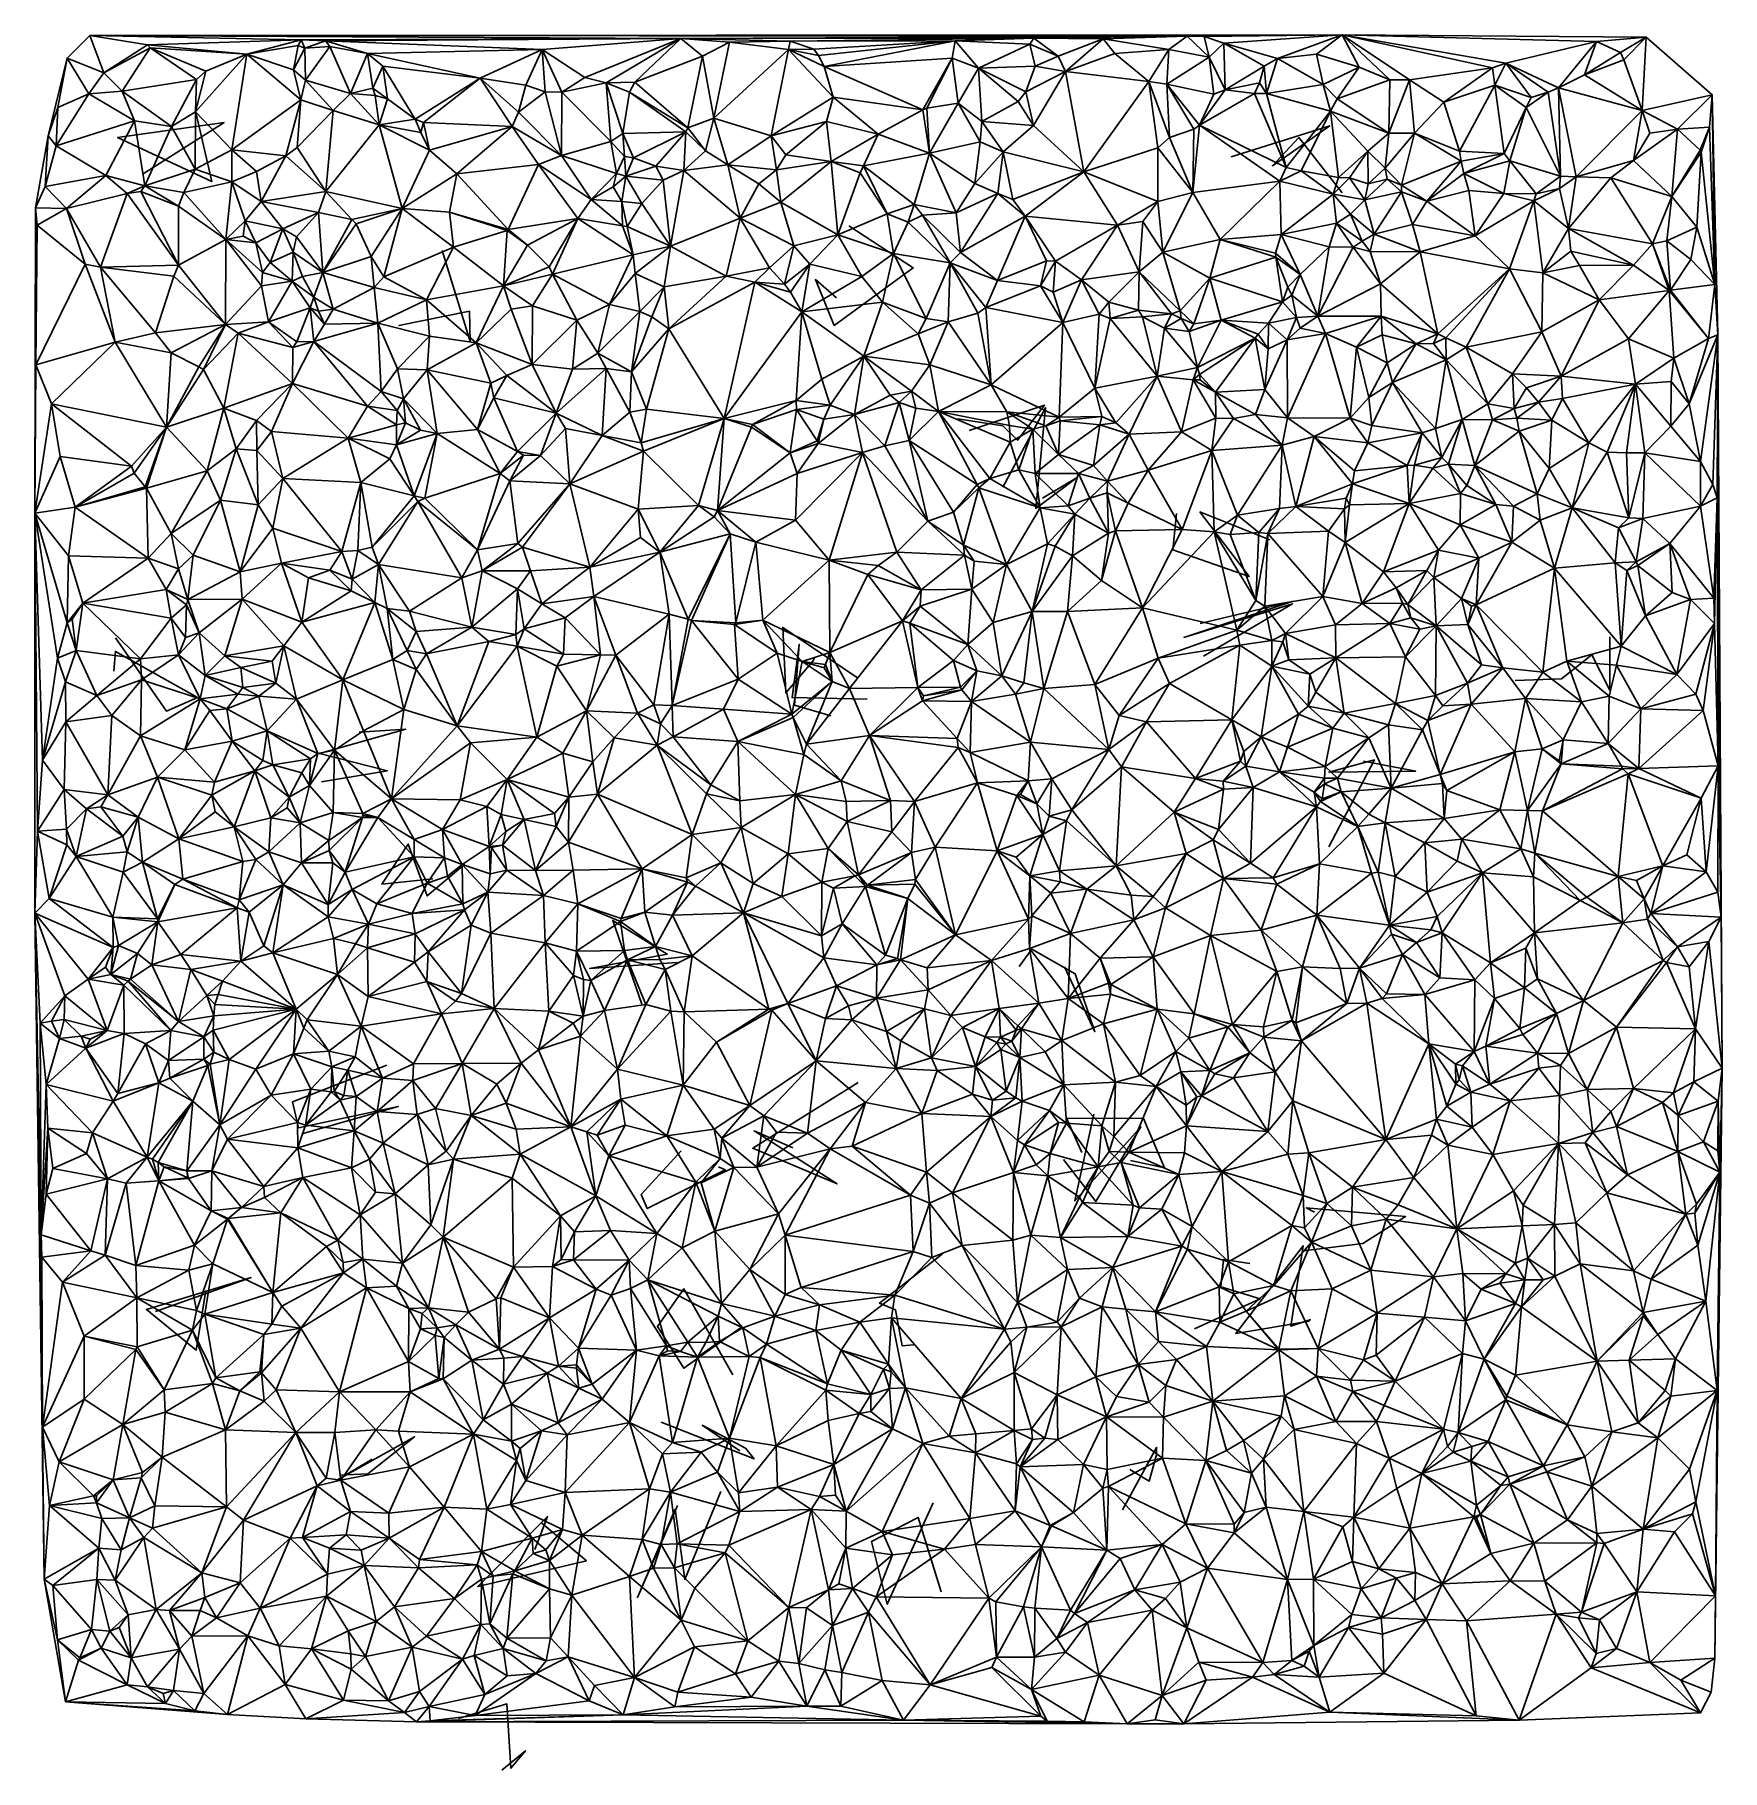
# Model space of a CAD drawing. Header units: metres. Extents: x -15 to 15, y -15.8 to 15.
import ezdxf

# ---------------------------------------------------------------- set-up
doc = ezdxf.new("R2010")
doc.units = ezdxf.units.M
doc.layers.add('CRACKS', color=1, linetype='Continuous')
doc.layers.add('STREET_MESH', color=7, linetype='Continuous')

msp = doc.modelspace()

# ---------------------------------------------------------------- linework, layer by layer
at = {"layer": 'CRACKS'}
for points in [[(-13.035, 12.527, 0.1), (-11.597, 13.435, 0.1), (-13.485, 13.167, 0.1), (-11.815, 12.388, 0.1), (-12.093, 13.592, 0.1)], [(8.247, 12.187, 0.1), (7.474, 13.169, 0.1), (7.007, 12.669, 0.1), (8.025, 13.377, 0.1), (6.274, 12.825, 0.1)], [(-0.729, 10.324, 0.1), (-1.104, 10.649, 0.1), (-0.769, 9.833, 0.1), (0.633, 10.854, 0.1), (-0.511, 11.6, 0.1)], [(-7.969, 9.938, 0.1), (-8.495, 9.83, 0.1), (-7.242, 10.084, 0.1), (-7.228, 9.55, 0.1), (-7.728, 11.165, 0.1)], [(1.626, 7.966, 0.1), (2.965, 8.418, 0.1), (2.482, 7.797, 0.1), (2.221, 8.049, 0.1), (1.425, 8.175, 0.1)], [(2.225, 6.965, 0.1), (2.982, 8.373, 0.1), (2.806, 6.587, 0.1), (3.542, 7.134, 0.1), (2.927, 6.769, 0.1)], [(5.306, 6.495, 0.1), (5.238, 5.853, 0.1), (6.594, 5.376, 0.1), (5.722, 6.525, 0.1), (6.963, 6.03, 0.1)], [(5.784, 3.961, 0.1), (7.365, 4.895, 0.1), (5.438, 4.296, 0.1), (7.36, 4.936, 0.1), (5.724, 4.546, 0.1)], [(-0.355, 3.576, 0.1), (-1.682, 4.474, 0.1), (-1.63, 3.312, 0.1), (-1.144, 3.882, 0.1), (-1.121, 3.941, 0.1)], [(-13.553, 3.697, 0.1), (-13.524, 4.047, 0.1), (-12.068, 3.227, 0.1), (-12.617, 2.986, 0.1), (-13.526, 4.291, 0.1)], [(-0.831, 2.903, 0.1), (-1.475, 3.096, 0.1), (-1.39, 4.173, 0.1), (-1.516, 3.229, 0.1), (-0.185, 3.202, 0.1)], [(12.994, 4.307, 0.1), (12.994, 3.359, 0.1), (12.677, 3.987, 0.1), (12.138, 3.561, 0.1), (11.317, 3.531, 0.1)], [(-9.202, 2.612, 0.1), (-8.373, 2.665, 0.1), (-9.906, 2.234, 0.1), (-8.698, 1.93, 0.1), (-9.867, 1.733, 0.1)], [(8.006, 0.579, 0.1), (8.817, 2.121, 0.1), (8.009, 1.904, 0.1), (9.55, 1.922, 0.1), (8.622, 2.097, 0.1)], [(-7.89, 0.01, 0.1), (-8.796, -0.086, 0.1), (-8.328, 0.629, 0.1), (-7.992, -0.293, 0.1), (-7.324, 0.269, 0.1)], [(-3.554, -1.477, 0.1), (-5.109, -1.58, 0.1), (-3.732, -1.324, 0.1), (-4.699, -0.728, 0.1), (-4.182, -2.215, 0.1)], [(3.32, -1.553, 0.1), (3.853, -2.702, 0.1), (3.506, -1.674, 0.1), (2.736, -1.239, 0.1), (2.514, -1.543, 0.1)], [(-10.214, -4.518, 0.1), (-8.507, -4.029, 0.1), (-10.278, -4.407, 0.1), (-10.382, -3.946, 0.1), (-8.707, -3.295, 0.1)], [(-0.342, -3.604, 0.1), (-2.214, -4.771, 0.1), (-0.718, -5.404, 0.1), (-2.19, -4.464, 0.1), (-1.505, -4.764, 0.1)], [(3.297, -4.97, 0.1), (3.876, -5.719, 0.1), (4.675, -4.393, 0.1), (3.499, -5.707, 0.1), (3.837, -4.166, 0.1)], [(3.626, -4.849, 0.1), (3.351, -4.236, 0.1), (4.721, -4.244, 0.1), (5.09, -5.119, 0.1), (4.486, -4.986, 0.1)], [(-2.82, -5.101, 0.1), (-2.702, -5.153, 0.1), (-4.087, -5.842, 0.1), (-4.193, -5.595, 0.1), (-3.485, -4.818, 0.1)], [(7.56, -6.591, 0.1), (8.613, -6.462, 0.1), (9.369, -5.984, 0.1), (7.608, -5.826, 0.1), (7.757, -5.906, 0.1)], [(1.15, -6.648, 0.1), (0.034, -7.52, 0.1), (0.321, -7.642, 0.1), (0.439, -8.279, 0.1), (0.643, -8.262, 0.1)], [(6.605, -6.815, 0.1), (6.138, -6.745, 0.1), (6.092, -7.229, 0.1), (6.787, -7.445, 0.1), (5.623, -7.974, 0.1)], [(7.664, -7.838, 0.1), (6.357, -8.058, 0.1), (7.551, -6.501, 0.1), (7.333, -7.928, 0.1), (7.691, -7.813, 0.1)], [(-11.921, -7.299, 0.1), (-12.089, -8.354, 0.1), (-12.976, -7.632, 0.1), (-11.117, -7.067, 0.1), (-12.811, -7.669, 0.1)], [(-2.57, -8.792, 0.1), (-3.436, -7.265, 0.1), (-3.906, -7.937, 0.1), (-3.438, -8.677, 0.1), (-2.433, -7.961, 0.1)], [(-3.841, -9.636, 0.1), (-2.19, -10.284, 0.1), (-2.346, -10.094, 0.1), (-3.111, -9.689, 0.1), (-2.441, -10.142, 0.1)], [(-9.551, -10.574, 0.1), (-9.045, -10.551, 0.1), (-8.216, -9.892, 0.1), (-9.612, -10.675, 0.1), (-8.971, -10.289, 0.1)], [(4.475, -10.473, 0.1), (4.822, -10.679, 0.1), (4.948, -10.211, 0.1), (4.951, -10.082, 0.1), (4.344, -11.187, 0.1)], [(-2.781, -10.865, 0.1), (-3.417, -12.426, 0.1), (-3.591, -11.178, 0.1), (-4.261, -12.746, 0.1), (-3.552, -11.11, 0.1)], [(1.128, -12.645, 0.1), (0.718, -11.325, 0.1), (-0.108, -11.749, 0.1), (0.173, -12.864, 0.1), (0.988, -11.063, 0.1)], [(-6.081, -11.894, 0.1), (-5.856, -11.31, 0.1), (-7.095, -12.552, 0.1), (-5.165, -12.097, 0.1), (-5.958, -11.424, 0.1)], [(-6.666, -15.812, 0.1), (-6.249, -15.465, 0.1), (-6.507, -15.776, 0.1), (-6.577, -14.634, 0.1), (-7.438, -14.893, 0.1)]]:
    msp.add_polyline3d(points, dxfattribs=at)
at = {"layer": 'STREET_MESH'}
for points in [[(-14.381, 14.58), (-13.729, 14.319), (-13.981, 14.979)], [(-13.981, 14.979), (5.492, 14.97), (8.243, 14.994)], [(-3.488, 14.929), (5.492, 14.97), (-13.981, 14.979)], [(-10.229, 14.905), (-3.488, 14.929), (-13.981, 14.979)], [(-12.957, 14.817), (-10.229, 14.905), (-13.981, 14.979)], [(-13.729, 14.319), (-12.957, 14.817), (-13.981, 14.979)], [(-13.729, 14.319), (-12.906, 14.764), (-12.957, 14.817)], [(-12.957, 14.817), (-11.193, 14.646), (-10.229, 14.905)], [(-12.906, 14.764), (-11.193, 14.646), (-12.957, 14.817)], [(-11.193, 14.646), (-10.28, 14.801), (-10.229, 14.905)], [(-10.28, 14.801), (-11.193, 14.646), (-10.363, 14.373)], [(-10.162, 14.754), (-10.28, 14.801), (-10.363, 14.373)], [(-10.28, 14.801), (-10.162, 14.754), (-10.229, 14.905)], [(-10.229, 14.905), (-9.799, 14.888), (-3.488, 14.929)], [(-10.162, 14.754), (-9.799, 14.888), (-10.229, 14.905)], [(-10.162, 14.754), (-9.722, 14.786), (-9.799, 14.888)], [(-9.799, 14.888), (-5.95, 14.732), (-3.488, 14.929)], [(-5.95, 14.732), (-9.799, 14.888), (-9.051, 14.662)], [(-9.799, 14.888), (-9.722, 14.786), (-9.051, 14.662)], [(-5.95, 14.732), (-5.195, 14.232), (-3.488, 14.929)], [(-5.195, 14.232), (-4.813, 14.138), (-3.488, 14.929)], [(-4.813, 14.138), (-4.305, 14.153), (-3.488, 14.929)], [(-4.305, 14.153), (-3.108, 14.611), (-3.488, 14.929)], [(2.775, 14.933), (5.492, 14.97), (-3.488, 14.929)], [(-1.55, 14.881), (2.775, 14.933), (-3.488, 14.929)], [(-3.108, 14.611), (-2.628, 14.862), (-3.488, 14.929)], [(-2.628, 14.862), (-1.55, 14.881), (-3.488, 14.929)], [(-3.108, 14.611), (-2.907, 13.515), (-2.628, 14.862)], [(-2.907, 13.515), (-1.583, 14.729), (-2.628, 14.862)], [(-1.583, 14.729), (-1.55, 14.881), (-2.628, 14.862)], [(-1.13, 14.737), (-1.55, 14.881), (-1.583, 14.729)], [(2.775, 14.933), (-1.55, 14.881), (1.375, 14.884)], [(-1.55, 14.881), (-1.13, 14.737), (1.375, 14.884)], [(-1.13, 14.737), (-1.049, 14.623), (1.375, 14.884)], [(-1.049, 14.623), (-0.949, 14.432), (1.375, 14.884)], [(-0.949, 14.432), (1.326, 14.579), (1.375, 14.884)], [(1.326, 14.579), (1.791, 14.402), (1.375, 14.884)], [(2.703, 14.829), (2.775, 14.933), (1.375, 14.884)], [(1.791, 14.402), (2.703, 14.829), (1.375, 14.884)], [(2.703, 14.829), (1.791, 14.402), (2.8, 14.433)], [(2.775, 14.933), (2.703, 14.829), (3.203, 14.611)], [(2.703, 14.829), (2.8, 14.433), (3.203, 14.611)], [(2.775, 14.933), (4.005, 14.921), (5.492, 14.97)], [(4.005, 14.921), (2.775, 14.933), (3.203, 14.611)], [(3.334, 14.341), (4.005, 14.921), (3.203, 14.611)], [(4.213, 14.66), (4.005, 14.921), (3.334, 14.341)], [(4.005, 14.921), (5.172, 14.729), (5.492, 14.97)], [(4.213, 14.66), (5.172, 14.729), (4.005, 14.921)], [(5.172, 14.729), (5.885, 14.595), (5.492, 14.97)], [(5.492, 14.97), (5.795, 14.963), (8.243, 14.994)], [(5.885, 14.595), (5.795, 14.963), (5.492, 14.97)], [(5.795, 14.963), (6.148, 14.842), (8.243, 14.994)], [(6.148, 14.842), (5.795, 14.963), (5.885, 14.595)], [(6.168, 14.015), (6.148, 14.842), (5.885, 14.595)], [(6.148, 14.842), (7.098, 14.572), (8.243, 14.994)], [(6.863, 14.437), (7.098, 14.572), (6.148, 14.842)], [(6.168, 14.015), (6.863, 14.437), (6.148, 14.842)], [(7.098, 14.572), (7.789, 14.647), (8.243, 14.994)], [(7.789, 14.647), (8.546, 14.415), (8.243, 14.994)], [(10.914, 14.409), (11.148, 14.489), (8.243, 14.994)], [(9.439, 14.196), (10.914, 14.409), (8.243, 14.994)], [(12.756, 14.871), (13.64, 14.949), (8.243, 14.994)], [(11.148, 14.489), (12.756, 14.871), (8.243, 14.994)], [(9.089, 14.195), (9.439, 14.196), (8.243, 14.994)], [(8.546, 14.415), (9.089, 14.195), (8.243, 14.994)], [(12.087, 14.054), (12.756, 14.871), (11.148, 14.489)], [(12.756, 14.871), (12.087, 14.054), (12.548, 14.284)], [(13.185, 14.681), (12.756, 14.871), (12.548, 14.284)], [(12.756, 14.871), (13.185, 14.681), (13.64, 14.949)], [(13.185, 14.681), (13.243, 14.548), (13.64, 14.949)], [(13.243, 14.548), (13.566, 13.651), (13.64, 14.949)], [(13.64, 14.949), (13.566, 13.651), (14.813, 13.928)], [(-14.381, 14.58), (-14.719, 13.2), (-14.548, 13.702)], [(-14.381, 14.58), (-14.548, 13.702), (-13.998, 13.946)], [(-13.729, 14.319), (-14.381, 14.58), (-13.998, 13.946)], [(-12.906, 14.764), (-13.729, 14.319), (-13.405, 13.992)], [(-12.087, 14.198), (-12.906, 14.764), (-13.405, 13.992)], [(-12.906, 14.764), (-11.919, 14.348), (-11.193, 14.646)], [(-12.087, 14.198), (-11.919, 14.348), (-12.906, 14.764)], [(-11.46, 12.952), (-11.193, 14.646), (-12.106, 13.625)], [(-11.193, 14.646), (-11.919, 14.348), (-12.106, 13.625)], [(-11.46, 12.952), (-10.234, 13.841), (-11.193, 14.646)], [(-11.193, 14.646), (-10.234, 13.841), (-10.363, 14.373)], [(-10.152, 14.188), (-10.162, 14.754), (-10.363, 14.373)], [(-10.152, 14.188), (-9.722, 14.786), (-10.162, 14.754)], [(-10.152, 14.188), (-9.354, 13.952), (-9.722, 14.786)], [(-9.722, 14.786), (-9.354, 13.952), (-9.051, 14.662)], [(-9.354, 13.952), (-8.955, 14.044), (-9.051, 14.662)], [(-7.054, 14.222), (-5.95, 14.732), (-9.051, 14.662)], [(-8.781, 14.433), (-7.054, 14.222), (-9.051, 14.662)], [(-8.955, 14.044), (-8.781, 14.433), (-9.051, 14.662)], [(-7.054, 14.222), (-6.24, 14.1), (-5.95, 14.732)], [(-6.24, 14.1), (-5.897, 13.98), (-5.95, 14.732)], [(-5.604, 13.974), (-5.195, 14.232), (-5.95, 14.732)], [(-5.897, 13.98), (-5.604, 13.974), (-5.95, 14.732)], [(-4.305, 14.153), (-3.369, 13.344), (-3.108, 14.611)], [(-3.369, 13.344), (-2.907, 13.515), (-3.108, 14.611)], [(-1.583, 14.729), (-2.907, 13.515), (-1.885, 13.202)], [(-0.787, 13.888), (-1.583, 14.729), (-1.885, 13.202)], [(-1.049, 14.623), (-1.13, 14.737), (-1.583, 14.729)], [(-0.949, 14.432), (-1.583, 14.729), (-0.787, 13.888)], [(-0.949, 14.432), (-1.049, 14.623), (-1.583, 14.729)], [(1.326, 14.579), (-0.949, 14.432), (0.804, 13.663)], [(0.872, 13.69), (1.326, 14.579), (0.804, 13.663)], [(1.326, 14.579), (0.872, 13.69), (1.431, 13.779)], [(1.791, 14.402), (1.326, 14.579), (1.431, 13.779)], [(2.8, 14.433), (3.334, 14.341), (3.203, 14.611)], [(4.812, 14.165), (4.213, 14.66), (3.334, 14.341)], [(4.812, 14.165), (5.172, 14.729), (4.213, 14.66)], [(5.172, 14.729), (4.812, 14.165), (5.136, 14.114)], [(5.172, 14.729), (5.136, 14.114), (5.885, 14.595)], [(5.136, 14.114), (5.968, 13.939), (5.885, 14.595)], [(5.968, 13.939), (6.168, 14.015), (5.885, 14.595)], [(6.903, 13.948), (7.098, 14.572), (6.863, 14.437)], [(6.903, 13.948), (7.909, 14.112), (7.098, 14.572)], [(7.909, 14.112), (7.789, 14.647), (7.098, 14.572)], [(7.789, 14.647), (7.909, 14.112), (8.546, 14.415)], [(11.148, 14.489), (10.914, 14.409), (10.955, 14.097)], [(11.6, 13.88), (11.148, 14.489), (10.955, 14.097)], [(11.6, 13.88), (11.898, 13.977), (11.148, 14.489)], [(11.898, 13.977), (12.087, 14.054), (11.148, 14.489)], [(13.243, 14.548), (13.185, 14.681), (12.548, 14.284)], [(13.243, 14.548), (12.548, 14.284), (13.566, 13.651)], [(-13.405, 13.992), (-13.729, 14.319), (-13.998, 13.946)], [(-12.529, 13.362), (-12.087, 14.198), (-13.405, 13.992)], [(-12.087, 14.198), (-12.529, 13.362), (-12.106, 13.625)], [(-11.919, 14.348), (-12.087, 14.198), (-12.106, 13.625)], [(-10.234, 13.841), (-10.152, 14.188), (-10.363, 14.373)], [(-10.234, 13.841), (-9.663, 13.646), (-10.152, 14.188)], [(-9.663, 13.646), (-9.354, 13.952), (-10.152, 14.188)], [(-8.955, 14.044), (-8.698, 13.858), (-8.781, 14.433)], [(-7.054, 14.222), (-8.781, 14.433), (-8.206, 13.495)], [(-8.781, 14.433), (-8.698, 13.858), (-8.206, 13.495)], [(-8.06, 13.434), (-7.054, 14.222), (-8.206, 13.495)], [(-8.06, 13.434), (-6.482, 13.366), (-7.054, 14.222)], [(-6.482, 13.366), (-6.372, 13.62), (-7.054, 14.222)], [(-6.372, 13.62), (-6.24, 14.1), (-7.054, 14.222)], [(-4.813, 14.138), (-5.195, 14.232), (-5.604, 13.974)], [(-0.949, 14.432), (-0.787, 13.888), (0.804, 13.663)], [(1.848, 13.453), (1.791, 14.402), (1.431, 13.779)], [(2.8, 14.433), (1.791, 14.402), (2.632, 13.979)], [(1.791, 14.402), (2.493, 13.809), (2.632, 13.979)], [(1.791, 14.402), (1.848, 13.453), (2.493, 13.809)], [(2.8, 14.433), (2.632, 13.979), (3.334, 14.341)], [(3.334, 14.341), (2.632, 13.979), (2.766, 13.382)], [(3.334, 14.341), (2.766, 13.382), (3.659, 12.559)], [(4.812, 14.165), (3.334, 14.341), (3.659, 12.559)], [(6.168, 14.015), (6.776, 14.14), (6.863, 14.437)], [(6.776, 14.14), (6.903, 13.948), (6.863, 14.437)], [(7.909, 14.112), (8.156, 13.858), (8.546, 14.415)], [(8.156, 13.858), (9.089, 14.195), (8.546, 14.415)], [(9.089, 14.195), (8.156, 13.858), (9.074, 13.245)], [(9.089, 14.195), (9.074, 13.245), (9.439, 14.196)], [(9.074, 13.245), (9.529, 13.247), (9.439, 14.196)], [(9.439, 14.196), (10.052, 13.798), (10.914, 14.409)], [(9.529, 13.247), (10.052, 13.798), (9.439, 14.196)], [(10.914, 14.409), (10.052, 13.798), (10.955, 14.097)], [(12.548, 14.284), (12.087, 14.054), (13.566, 13.651)], [(-14.548, 13.702), (-14.579, 13.021), (-13.998, 13.946)], [(-14.579, 13.021), (-13.188, 13.466), (-13.998, 13.946)], [(-13.188, 13.466), (-13.405, 13.992), (-13.998, 13.946)], [(-13.188, 13.466), (-12.529, 13.362), (-13.405, 13.992)], [(-9.354, 13.952), (-9.663, 13.646), (-8.843, 13.396)], [(-8.916, 13.915), (-8.955, 14.044), (-9.354, 13.952)], [(-8.916, 13.915), (-9.354, 13.952), (-8.843, 13.396)], [(-8.955, 14.044), (-8.916, 13.915), (-8.698, 13.858)], [(-8.698, 13.858), (-8.916, 13.915), (-8.843, 13.396)], [(-6.24, 14.1), (-6.372, 13.62), (-5.897, 13.98)], [(-5.897, 13.98), (-6.372, 13.62), (-5.606, 12.852)], [(-5.604, 13.974), (-5.897, 13.98), (-5.606, 12.852)], [(-4.736, 13.098), (-5.604, 13.974), (-5.606, 12.852)], [(-4.736, 13.098), (-4.813, 14.138), (-5.604, 13.974)], [(-4.813, 14.138), (-4.399, 13.973), (-4.305, 14.153)], [(-4.813, 14.138), (-4.736, 13.098), (-4.52, 13.243)], [(-4.399, 13.973), (-4.813, 14.138), (-4.52, 13.243)], [(-3.405, 13.272), (-4.399, 13.973), (-4.52, 13.243)], [(-4.399, 13.973), (-3.369, 13.344), (-4.305, 14.153)], [(-4.399, 13.973), (-3.405, 13.272), (-3.369, 13.344)], [(-0.908, 13.451), (-0.787, 13.888), (-1.885, 13.202)], [(-0.908, 13.451), (0.009, 13.226), (-0.787, 13.888)], [(-0.787, 13.888), (0.009, 13.226), (0.804, 13.663)], [(2.632, 13.979), (2.493, 13.809), (2.766, 13.382)], [(4.975, 12.986), (4.812, 14.165), (3.659, 12.559)], [(5.183, 13.169), (4.812, 14.165), (4.975, 12.986)], [(5.136, 14.114), (4.812, 14.165), (5.183, 13.169)], [(5.136, 14.114), (5.183, 13.169), (5.612, 13.316)], [(5.136, 14.114), (5.612, 13.316), (5.712, 13.389)], [(5.968, 13.939), (5.136, 14.114), (5.712, 13.389)], [(6.168, 14.015), (5.968, 13.939), (5.712, 13.389)], [(6.687, 13.95), (6.168, 14.015), (5.712, 13.389)], [(7.252, 12.635), (6.687, 13.95), (5.712, 13.389)], [(6.687, 13.95), (6.776, 14.14), (6.168, 14.015)], [(6.776, 14.14), (6.687, 13.95), (6.903, 13.948)], [(6.903, 13.948), (6.687, 13.95), (7.252, 12.635)], [(7.909, 14.112), (6.903, 13.948), (8.037, 13.637)], [(8.037, 13.637), (6.903, 13.948), (7.252, 12.635)], [(8.156, 13.858), (7.909, 14.112), (8.037, 13.637)], [(10.052, 13.798), (10.325, 12.928), (10.955, 14.097)], [(10.325, 12.928), (11.122, 12.883), (10.955, 14.097)], [(11.122, 12.883), (11.51, 13.7), (10.955, 14.097)], [(11.51, 13.7), (11.6, 13.88), (10.955, 14.097)], [(11.898, 13.977), (11.51, 13.7), (12.12, 12.486)], [(11.6, 13.88), (11.51, 13.7), (11.898, 13.977)], [(12.087, 14.054), (11.898, 13.977), (12.12, 12.486)], [(12.396, 12.471), (12.087, 14.054), (12.12, 12.486)], [(12.087, 14.054), (12.396, 12.471), (13.566, 13.651)], [(13.566, 13.651), (14.194, 13.315), (14.813, 13.928)], [(14.194, 13.315), (14.763, 13.355), (14.813, 13.928)], [(14.763, 13.355), (14.856, 10.563), (14.813, 13.928)], [(14.856, 10.563), (14.914, 9.664), (14.813, 13.928)], [(-14.719, 13.2), (-14.579, 13.021), (-14.548, 13.702)], [(-12.529, 13.362), (-12.112, 12.609), (-12.106, 13.625)], [(-12.112, 12.609), (-11.46, 12.952), (-12.106, 13.625)], [(-10.503, 12.847), (-10.234, 13.841), (-11.46, 12.952)], [(-10.234, 13.841), (-10.503, 12.847), (-10.299, 12.99)], [(-9.663, 13.646), (-10.234, 13.841), (-10.299, 12.99)], [(-9.792, 12.211), (-9.663, 13.646), (-10.299, 12.99)], [(-9.663, 13.646), (-9.792, 12.211), (-8.843, 13.396)], [(-8.698, 13.858), (-8.843, 13.396), (-8.206, 13.495)], [(-6.372, 13.62), (-6.482, 13.366), (-5.606, 12.852)], [(0.009, 13.226), (0.921, 12.889), (0.804, 13.663)], [(0.921, 12.889), (0.872, 13.69), (0.804, 13.663)], [(0.872, 13.69), (0.921, 12.889), (1.431, 13.779)], [(1.431, 13.779), (0.921, 12.889), (1.824, 13.094)], [(1.848, 13.453), (1.431, 13.779), (1.824, 13.094)], [(2.493, 13.809), (1.848, 13.453), (2.766, 13.382)], [(7.517, 12.577), (8.037, 13.637), (7.252, 12.635)], [(7.517, 12.577), (8.182, 12.459), (8.037, 13.637)], [(8.156, 13.858), (8.037, 13.637), (9.074, 13.245)], [(8.037, 13.637), (8.698, 12.928), (9.074, 13.245)], [(8.182, 12.459), (8.698, 12.928), (8.037, 13.637)], [(10.052, 13.798), (9.529, 13.247), (10.325, 12.928)], [(11.219, 12.753), (11.51, 13.7), (11.122, 12.883)], [(11.51, 13.7), (11.219, 12.753), (12.12, 12.486)], [(12.396, 12.471), (13.416, 12.761), (13.566, 13.651)], [(13.566, 13.651), (13.416, 12.761), (13.706, 13.249)], [(14.194, 13.315), (13.566, 13.651), (13.706, 13.249)], [(-13.188, 13.466), (-14.579, 13.021), (-13.697, 12.497)], [(-13.005, 12.309), (-13.188, 13.466), (-13.697, 12.497)], [(-13.005, 12.309), (-12.529, 13.362), (-13.188, 13.466)], [(-13.005, 12.309), (-12.112, 12.609), (-12.529, 13.362)], [(-8.843, 13.396), (-9.792, 12.211), (-8.437, 11.909)], [(-8.843, 13.396), (-8.107, 13.261), (-8.206, 13.495)], [(-8.843, 13.396), (-8.437, 11.909), (-7.952, 12.945)], [(-8.107, 13.261), (-8.843, 13.396), (-7.952, 12.945)], [(-8.107, 13.261), (-8.06, 13.434), (-8.206, 13.495)], [(-8.06, 13.434), (-8.107, 13.261), (-7.952, 12.945)], [(-6.482, 13.366), (-8.06, 13.434), (-7.952, 12.945)], [(-7.466, 12.524), (-6.482, 13.366), (-7.952, 12.945)], [(-6.015, 12.69), (-6.482, 13.366), (-7.466, 12.524)], [(-6.482, 13.366), (-6.015, 12.69), (-5.606, 12.852)], [(-4.33, 12.809), (-3.405, 13.272), (-4.52, 13.243)], [(-3.936, 12.66), (-3.405, 13.272), (-4.33, 12.809)], [(-3.936, 12.66), (-3.44, 12.586), (-3.405, 13.272)], [(-3.405, 13.272), (-3.44, 12.586), (-3.055, 12.932)], [(-3.405, 13.272), (-3.055, 12.932), (-3.369, 13.344)], [(-3.055, 12.932), (-2.907, 13.515), (-3.369, 13.344)], [(-2.907, 13.515), (-3.055, 12.932), (-2.654, 12.683)], [(-1.885, 13.202), (-2.907, 13.515), (-2.654, 12.683)], [(-1.628, 12.863), (-0.908, 13.451), (-1.885, 13.202)], [(-0.821, 12.741), (-0.908, 13.451), (-1.628, 12.863)], [(-0.908, 13.451), (-0.821, 12.741), (0.009, 13.226)], [(2.23, 12.913), (1.848, 13.453), (1.824, 13.094)], [(1.848, 13.453), (2.23, 12.913), (2.766, 13.382)], [(2.766, 13.382), (2.23, 12.913), (3.659, 12.559)], [(5.612, 13.316), (5.183, 13.169), (5.596, 12.192)], [(5.712, 13.389), (5.612, 13.316), (5.596, 12.192)], [(7.138, 12.396), (5.712, 13.389), (5.596, 12.192)], [(7.138, 12.396), (7.252, 12.635), (5.712, 13.389)], [(9.01, 12.625), (9.529, 13.247), (9.074, 13.245)], [(9.01, 12.625), (9.3, 12.326), (9.529, 13.247)], [(9.529, 13.247), (9.3, 12.326), (10.357, 12.747)], [(9.529, 13.247), (10.357, 12.747), (10.325, 12.928)], [(13.416, 12.761), (14.194, 13.315), (13.706, 13.249)], [(13.416, 12.761), (14.094, 12.122), (14.194, 13.315)], [(14.094, 12.122), (14.599, 12.945), (14.194, 13.315)], [(14.599, 12.945), (14.763, 13.355), (14.194, 13.315)], [(14.763, 13.355), (14.599, 12.945), (14.617, 12.909)], [(14.856, 10.563), (14.763, 13.355), (14.617, 12.909)], [(-14.773, 12.301), (-14.719, 13.2), (-14.941, 11.923)], [(-14.579, 13.021), (-14.719, 13.2), (-14.773, 12.301)], [(-13.697, 12.497), (-14.579, 13.021), (-14.773, 12.301)], [(-12.112, 12.609), (-11.459, 12.385), (-11.46, 12.952)], [(-11.021, 12.564), (-10.503, 12.847), (-11.46, 12.952)], [(-11.459, 12.385), (-11.021, 12.564), (-11.46, 12.952)], [(-10.503, 12.847), (-9.792, 12.211), (-10.299, 12.99)], [(-8.437, 11.909), (-7.466, 12.524), (-7.952, 12.945)], [(-4.633, 12.532), (-4.736, 13.098), (-5.606, 12.852)], [(-4.736, 13.098), (-4.492, 12.834), (-4.52, 13.243)], [(-4.633, 12.532), (-4.492, 12.834), (-4.736, 13.098)], [(-4.492, 12.834), (-4.33, 12.809), (-4.52, 13.243)], [(-1.795, 12.597), (-1.885, 13.202), (-2.654, 12.683)], [(-1.795, 12.597), (-1.628, 12.863), (-1.885, 13.202)], [(0.009, 13.226), (-0.821, 12.741), (-0.249, 12.667)], [(0.921, 12.889), (0.009, 13.226), (-0.249, 12.667)], [(0.921, 12.889), (1.724, 12.353), (1.824, 13.094)], [(1.724, 12.353), (2.23, 12.913), (1.824, 13.094)], [(4.972, 12.033), (4.975, 12.986), (3.659, 12.559)], [(4.975, 12.986), (4.972, 12.033), (5.596, 12.192)], [(5.183, 13.169), (4.975, 12.986), (5.596, 12.192)], [(8.698, 12.928), (9.01, 12.625), (9.074, 13.245)], [(14.599, 12.945), (14.094, 12.122), (14.617, 12.909)], [(-10.503, 12.847), (-11.021, 12.564), (-10.936, 12.032)], [(-9.792, 12.211), (-10.503, 12.847), (-10.936, 12.032)], [(-6.553, 11.539), (-6.015, 12.69), (-7.466, 12.524)], [(-6.015, 12.69), (-6.553, 11.539), (-5.317, 11.731)], [(-6.015, 12.69), (-5.082, 12.07), (-5.606, 12.852)], [(-5.082, 12.07), (-6.015, 12.69), (-5.317, 11.731)], [(-5.082, 12.07), (-4.633, 12.532), (-5.606, 12.852)], [(-4.469, 12.485), (-4.492, 12.834), (-4.633, 12.532)], [(-4.492, 12.834), (-4.469, 12.485), (-4.33, 12.809)], [(-4.469, 12.485), (-3.936, 12.66), (-4.33, 12.809)], [(-3.936, 12.66), (-4.469, 12.485), (-3.803, 12.415)], [(-3.44, 12.586), (-3.936, 12.66), (-3.803, 12.415)], [(-3.055, 12.932), (-3.44, 12.586), (-2.654, 12.683)], [(-3.44, 12.586), (-2.439, 11.737), (-2.654, 12.683)], [(-2.439, 11.737), (-2.108, 12.35), (-2.654, 12.683)], [(-2.108, 12.35), (-1.795, 12.597), (-2.654, 12.683)], [(-1.795, 12.597), (-0.821, 12.741), (-1.628, 12.863)], [(-0.821, 12.741), (-1.795, 12.597), (-1.718, 12.024)], [(-0.707, 11.441), (-0.821, 12.741), (-1.718, 12.024)], [(-0.821, 12.741), (-0.306, 12.545), (-0.249, 12.667)], [(-0.306, 12.545), (-0.821, 12.741), (-0.707, 11.441)], [(-0.306, 12.545), (0.172, 11.817), (-0.249, 12.667)], [(0.651, 11.978), (0.921, 12.889), (-0.249, 12.667)], [(0.172, 11.817), (0.651, 11.978), (-0.249, 12.667)], [(1.396, 11.832), (0.921, 12.889), (0.651, 11.978)], [(0.921, 12.889), (1.396, 11.832), (1.724, 12.353)], [(2.136, 12.176), (2.23, 12.913), (1.724, 12.353)], [(2.401, 12.069), (2.23, 12.913), (2.136, 12.176)], [(2.23, 12.913), (2.401, 12.069), (3.659, 12.559)], [(7.138, 12.396), (7.517, 12.577), (7.252, 12.635)], [(8.182, 12.459), (8.375, 12.453), (8.698, 12.928)], [(8.375, 12.453), (8.707, 12.345), (8.698, 12.928)], [(8.698, 12.928), (8.707, 12.345), (9.01, 12.625)], [(10.357, 12.747), (9.3, 12.326), (9.747, 12.042)], [(10.402, 12.53), (10.357, 12.747), (9.747, 12.042)], [(10.357, 12.747), (11.122, 12.883), (10.325, 12.928)], [(10.357, 12.747), (10.402, 12.53), (11.122, 12.883)], [(10.402, 12.53), (11.219, 12.753), (11.122, 12.883)], [(11.116, 12.177), (11.219, 12.753), (10.402, 12.53)], [(11.116, 12.177), (11.686, 12.172), (11.219, 12.753)], [(11.219, 12.753), (11.686, 12.172), (12.12, 12.486)], [(12.396, 12.471), (13.014, 12.451), (13.416, 12.761)], [(13.416, 12.761), (13.014, 12.451), (14.094, 12.122)], [(14.094, 12.122), (14.54, 11.579), (14.617, 12.909)], [(14.54, 11.579), (14.856, 10.563), (14.617, 12.909)], [(-13.697, 12.497), (-14.773, 12.301), (-14.395, 11.91)], [(-13.318, 12.173), (-13.697, 12.497), (-14.395, 11.91)], [(-13.318, 12.173), (-13.005, 12.309), (-13.697, 12.497)], [(-12.112, 12.609), (-13.005, 12.309), (-12.31, 12.195)], [(-11.459, 12.385), (-12.112, 12.609), (-12.31, 12.195)], [(-11.564, 11.357), (-11.459, 12.385), (-12.31, 12.195)], [(-11.221, 11.689), (-11.459, 12.385), (-11.564, 11.357)], [(-11.021, 12.564), (-11.459, 12.385), (-10.936, 12.032)], [(-11.459, 12.385), (-11.221, 11.689), (-10.936, 12.032)], [(-7.596, 11.843), (-7.466, 12.524), (-8.437, 11.909)], [(-7.596, 11.843), (-6.553, 11.539), (-7.466, 12.524)], [(-4.633, 12.532), (-5.082, 12.07), (-4.69, 12.296)], [(-4.469, 12.485), (-4.633, 12.532), (-4.69, 12.296)], [(-4.539, 12.032), (-4.469, 12.485), (-4.69, 12.296)], [(-4.469, 12.485), (-4.539, 12.032), (-4.185, 12)], [(-4.469, 12.485), (-4.185, 12), (-3.803, 12.415)], [(-4.185, 12), (-3.677, 11.243), (-3.803, 12.415)], [(-3.677, 11.243), (-3.44, 12.586), (-3.803, 12.415)], [(-2.439, 11.737), (-3.44, 12.586), (-3.677, 11.243)], [(-2.108, 12.35), (-2.439, 11.737), (-1.718, 12.024)], [(-1.795, 12.597), (-2.108, 12.35), (-1.718, 12.024)], [(-0.306, 12.545), (-0.707, 11.441), (0.172, 11.817)], [(1.396, 11.832), (2.136, 12.176), (1.724, 12.353)], [(2.401, 12.069), (2.622, 11.771), (3.659, 12.559)], [(2.622, 11.771), (4.258, 11.614), (3.659, 12.559)], [(4.258, 11.614), (4.972, 12.033), (3.659, 12.559)], [(6.081, 11.36), (7.138, 12.396), (5.596, 12.192)], [(7.163, 11.45), (7.138, 12.396), (6.081, 11.36)], [(8.087, 12.161), (7.517, 12.577), (7.138, 12.396)], [(7.163, 11.45), (8.087, 12.161), (7.138, 12.396)], [(8.182, 12.459), (7.517, 12.577), (8.087, 12.161)], [(8.375, 12.453), (8.182, 12.459), (8.087, 12.161)], [(8.645, 12.062), (8.375, 12.453), (8.087, 12.161)], [(8.375, 12.453), (8.645, 12.062), (8.707, 12.345)], [(9.042, 12.432), (8.645, 12.062), (9.299, 12.207)], [(8.707, 12.345), (8.645, 12.062), (9.042, 12.432)], [(8.707, 12.345), (9.042, 12.432), (9.01, 12.625)], [(9.01, 12.625), (9.042, 12.432), (9.3, 12.326)], [(9.042, 12.432), (9.299, 12.207), (9.3, 12.326)], [(9.3, 12.326), (9.299, 12.207), (9.747, 12.042)], [(10.493, 12.226), (10.402, 12.53), (9.747, 12.042)], [(10.493, 12.226), (11.116, 12.177), (10.402, 12.53)], [(11.686, 12.172), (12.104, 12.263), (12.12, 12.486)], [(12.104, 12.263), (12.396, 12.471), (12.12, 12.486)], [(12.263, 11.554), (12.396, 12.471), (12.104, 12.263)], [(12.396, 12.471), (12.263, 11.554), (13.014, 12.451)], [(12.263, 11.554), (13.753, 11.28), (13.014, 12.451)], [(13.014, 12.451), (13.753, 11.28), (14.094, 12.122)], [(-14.395, 11.91), (-14.773, 12.301), (-14.941, 11.923)], [(-13.318, 12.173), (-14.395, 11.91), (-13.789, 10.87)], [(-12.404, 10.904), (-13.318, 12.173), (-13.789, 10.87)], [(-13.071, 12.211), (-13.005, 12.309), (-13.318, 12.173)], [(-13.071, 12.211), (-13.318, 12.173), (-12.404, 10.904)], [(-13.005, 12.309), (-13.071, 12.211), (-12.407, 11.951)], [(-12.407, 11.951), (-13.071, 12.211), (-12.404, 10.904)], [(-13.005, 12.309), (-12.407, 11.951), (-12.31, 12.195)], [(-12.407, 11.951), (-11.564, 11.357), (-12.31, 12.195)], [(-11.221, 11.689), (-10.556, 11.547), (-10.936, 12.032)], [(-9.792, 12.211), (-10.936, 12.032), (-9.922, 11.836)], [(-10.936, 12.032), (-10.556, 11.547), (-9.922, 11.836)], [(-9.331, 11.714), (-9.792, 12.211), (-9.922, 11.836)], [(-9.792, 12.211), (-9.331, 11.714), (-8.437, 11.909)], [(-4.527, 11.6), (-5.082, 12.07), (-5.317, 11.731)], [(-5.082, 12.07), (-4.539, 12.032), (-4.69, 12.296)], [(-4.527, 11.6), (-4.539, 12.032), (-5.082, 12.07)], [(-4.539, 12.032), (-4.442, 11.589), (-4.185, 12)], [(-4.527, 11.6), (-4.442, 11.589), (-4.539, 12.032)], [(-2.439, 11.737), (-1.485, 11.247), (-1.718, 12.024)], [(-1.485, 11.247), (-0.707, 11.441), (-1.718, 12.024)], [(2.136, 12.176), (1.396, 11.832), (1.475, 11.127)], [(2.622, 11.771), (2.136, 12.176), (1.475, 11.127)], [(2.622, 11.771), (2.401, 12.069), (2.136, 12.176)], [(4.972, 12.033), (4.258, 11.614), (4.705, 11.68)], [(5.062, 11.134), (4.972, 12.033), (4.705, 11.68)], [(4.972, 12.033), (5.062, 11.134), (5.596, 12.192)], [(5.062, 11.134), (6.081, 11.36), (5.596, 12.192)], [(8.143, 11.65), (8.087, 12.161), (7.163, 11.45)], [(8.143, 11.65), (8.395, 11.81), (8.087, 12.161)], [(8.395, 11.81), (8.645, 12.062), (8.087, 12.161)], [(8.645, 12.062), (8.395, 11.81), (8.81, 11.451)], [(9.299, 12.207), (8.645, 12.062), (8.81, 11.451)], [(9.299, 12.207), (8.81, 11.451), (9.495, 11.623)], [(9.299, 12.207), (9.495, 11.623), (9.747, 12.042)], [(9.495, 11.623), (10.604, 11.424), (9.747, 12.042)], [(10.604, 11.424), (10.493, 12.226), (9.747, 12.042)], [(11.116, 12.177), (10.493, 12.226), (10.604, 11.424)], [(11.116, 12.177), (10.604, 11.424), (11.647, 12.043)], [(11.647, 12.043), (10.604, 11.424), (11.217, 10.837)], [(11.686, 12.172), (11.116, 12.177), (11.647, 12.043)], [(11.805, 10.769), (11.647, 12.043), (11.217, 10.837)], [(12.263, 11.554), (12.104, 12.263), (11.647, 12.043)], [(12.104, 12.263), (11.686, 12.172), (11.647, 12.043)], [(11.805, 10.769), (12.263, 11.554), (11.647, 12.043)], [(14.094, 12.122), (13.753, 11.28), (14.005, 11.333)], [(14.54, 11.579), (14.094, 12.122), (14.005, 11.333)], [(-14.939, 9.132), (-14.941, 11.923), (-14.954, 6.5)], [(-14.939, 9.132), (-14.912, 11.616), (-14.941, 11.923)], [(-14.912, 11.616), (-14.395, 11.91), (-14.941, 11.923)], [(-14.912, 11.616), (-14.062, 10.92), (-14.395, 11.91)], [(-14.395, 11.91), (-14.062, 10.92), (-13.789, 10.87)], [(-11.564, 11.357), (-12.407, 11.951), (-12.404, 10.904)], [(-9.922, 11.836), (-10.556, 11.547), (-10.313, 11.409)], [(-9.845, 10.774), (-9.922, 11.836), (-10.313, 11.409)], [(-9.845, 10.774), (-9.331, 11.714), (-9.922, 11.836)], [(-9.254, 11.64), (-9.331, 11.714), (-9.845, 10.774)], [(-9.331, 11.714), (-9.254, 11.64), (-8.437, 11.909)], [(-9.254, 11.64), (-8.985, 11.056), (-8.437, 11.909)], [(-8.985, 11.056), (-8.76, 10.694), (-8.437, 11.909)], [(-8.437, 11.909), (-8.76, 10.694), (-7.527, 11.221)], [(-7.596, 11.843), (-8.437, 11.909), (-7.527, 11.221)], [(-6.575, 11.516), (-7.596, 11.843), (-7.527, 11.221)], [(-6.575, 11.516), (-6.553, 11.539), (-7.596, 11.843)], [(-6.553, 11.539), (-6.213, 11.261), (-5.317, 11.731)], [(-6.213, 11.261), (-5.826, 10.871), (-5.317, 11.731)], [(-5.826, 10.871), (-5.769, 10.744), (-5.317, 11.731)], [(-5.769, 10.744), (-4.339, 11.086), (-5.317, 11.731)], [(-4.339, 11.086), (-4.527, 11.6), (-5.317, 11.731)], [(-4.442, 11.589), (-3.677, 11.243), (-4.185, 12)], [(-2.689, 10.709), (-2.439, 11.737), (-3.677, 11.243)], [(-2.689, 10.709), (-1.917, 10.857), (-2.439, 11.737)], [(-1.917, 10.857), (-1.485, 11.247), (-2.439, 11.737)], [(-0.707, 11.441), (0.284, 11.109), (0.172, 11.817)], [(0.172, 11.817), (0.545, 11.666), (0.651, 11.978)], [(0.284, 11.109), (0.545, 11.666), (0.172, 11.817)], [(0.545, 11.666), (0.799, 11.792), (0.651, 11.978)], [(0.545, 11.666), (1.286, 10.947), (0.799, 11.792)], [(0.799, 11.792), (1.396, 11.832), (0.651, 11.978)], [(1.396, 11.832), (0.799, 11.792), (1.475, 11.127)], [(0.799, 11.792), (1.286, 10.947), (1.475, 11.127)], [(2.126, 10.633), (2.622, 11.771), (1.475, 11.127)], [(2.622, 11.771), (2.126, 10.633), (2.996, 10.978)], [(3.156, 10.973), (2.622, 11.771), (2.996, 10.978)], [(2.622, 11.771), (3.156, 10.973), (4.258, 11.614)], [(8.602, 11.328), (8.395, 11.81), (8.143, 11.65)], [(8.395, 11.81), (8.602, 11.328), (8.81, 11.451)], [(-14.062, 10.92), (-14.912, 11.616), (-14.939, 9.132)], [(-11.221, 11.689), (-11.564, 11.357), (-11.255, 11.421)], [(-11.564, 11.357), (-11.032, 11.301), (-11.255, 11.421)], [(-11.032, 11.301), (-11.221, 11.689), (-11.255, 11.421)], [(-10.556, 11.547), (-11.221, 11.689), (-11.032, 11.301)], [(-10.556, 11.547), (-11.032, 11.301), (-10.778, 10.95)], [(-10.37, 11.137), (-10.556, 11.547), (-10.778, 10.95)], [(-10.556, 11.547), (-10.37, 11.137), (-10.313, 11.409)], [(-10.37, 11.137), (-9.845, 10.774), (-10.313, 11.409)], [(-9.254, 11.64), (-9.845, 10.774), (-8.985, 11.056)], [(-6.635, 10.535), (-6.575, 11.516), (-7.527, 11.221)], [(-6.213, 11.261), (-6.575, 11.516), (-6.635, 10.535)], [(-6.575, 11.516), (-6.213, 11.261), (-6.553, 11.539)], [(-4.527, 11.6), (-4.339, 11.086), (-4.442, 11.589)], [(-4.442, 11.589), (-4.339, 11.086), (-3.677, 11.243)], [(-1.485, 11.247), (-1.201, 10.924), (-0.707, 11.441)], [(-0.707, 11.441), (-1.201, 10.924), (-0.28, 10.705)], [(0.284, 11.109), (-0.707, 11.441), (-0.28, 10.705)], [(1.286, 10.947), (0.545, 11.666), (0.284, 11.109)], [(3.156, 10.973), (3.622, 10.644), (4.258, 11.614)], [(3.622, 10.644), (4.645, 10.784), (4.258, 11.614)], [(4.258, 11.614), (4.645, 10.784), (4.705, 11.68)], [(4.645, 10.784), (5.062, 11.134), (4.705, 11.68)], [(7.063, 11.119), (7.163, 11.45), (6.081, 11.36)], [(7.163, 11.45), (7.063, 11.119), (7.499, 10.738)], [(8.012, 11.229), (8.143, 11.65), (7.163, 11.45)], [(8.012, 11.229), (7.163, 11.45), (7.499, 10.738)], [(8.438, 11.224), (8.143, 11.65), (8.012, 11.229)], [(8.438, 11.224), (8.602, 11.328), (8.143, 11.65)], [(8.81, 11.451), (8.602, 11.328), (8.74, 11.146)], [(9.631, 11.138), (8.81, 11.451), (8.74, 11.146)], [(9.495, 11.623), (8.81, 11.451), (9.631, 11.138)], [(9.495, 11.623), (9.631, 11.138), (10.604, 11.424)], [(10.604, 11.424), (9.631, 11.138), (11.217, 10.837)], [(12.305, 11.151), (12.263, 11.554), (11.805, 10.769)], [(13.753, 11.28), (12.263, 11.554), (13.417, 10.904)], [(12.263, 11.554), (12.305, 11.151), (13.417, 10.904)], [(14.43, 11.005), (14.54, 11.579), (14.005, 11.333)], [(14.54, 11.579), (14.43, 11.005), (14.856, 10.563)], [(-11.57, 9.853), (-11.564, 11.357), (-12.404, 10.904)], [(-10.931, 10.539), (-11.564, 11.357), (-11.57, 9.853)], [(-10.917, 10.771), (-11.564, 11.357), (-10.931, 10.539)], [(-11.564, 11.357), (-10.917, 10.771), (-11.032, 11.301)], [(-11.032, 11.301), (-10.917, 10.771), (-10.778, 10.95)], [(-10.387, 10.62), (-10.37, 11.137), (-10.778, 10.95)], [(-10.37, 11.137), (-10.387, 10.62), (-10.202, 10.7)], [(-9.845, 10.774), (-10.37, 11.137), (-10.202, 10.7)], [(-8.76, 10.694), (-8.002, 10.29), (-7.527, 11.221)], [(-8.002, 10.29), (-6.635, 10.535), (-7.527, 11.221)], [(-5.826, 10.871), (-6.213, 11.261), (-6.635, 10.535)], [(-4.339, 11.086), (-4.299, 10.753), (-3.677, 11.243)], [(-4.299, 10.753), (-3.789, 10.518), (-3.677, 11.243)], [(-3.789, 10.518), (-2.689, 10.709), (-3.677, 11.243)], [(-1.651, 10.564), (-1.485, 11.247), (-1.917, 10.857)], [(-1.485, 11.247), (-1.651, 10.564), (-1.201, 10.924)], [(0.089, 10.249), (0.284, 11.109), (-0.28, 10.705)], [(0.089, 10.249), (0.86, 9.958), (0.284, 11.109)], [(0.86, 9.958), (1.286, 10.947), (0.284, 11.109)], [(1.286, 10.947), (2.126, 10.633), (1.475, 11.127)], [(4.645, 10.784), (5.371, 10.093), (5.062, 11.134)], [(5.062, 11.134), (5.897, 10.672), (6.081, 11.36)], [(5.062, 11.134), (5.371, 10.093), (5.897, 10.672)], [(5.897, 10.672), (7.065, 11.045), (6.081, 11.36)], [(7.065, 11.045), (7.063, 11.119), (6.081, 11.36)], [(7.063, 11.119), (7.065, 11.045), (7.499, 10.738)], [(7.814, 9.996), (8.012, 11.229), (7.499, 10.738)], [(8.438, 11.224), (8.012, 11.229), (7.814, 9.996)], [(8.438, 11.224), (7.814, 9.996), (8.925, 10.574)], [(8.602, 11.328), (8.438, 11.224), (8.74, 11.146)], [(8.438, 11.224), (8.925, 10.574), (8.74, 11.146)], [(8.925, 10.574), (9.631, 11.138), (8.74, 11.146)], [(9.94, 9.684), (9.631, 11.138), (8.925, 10.574)], [(9.631, 11.138), (9.94, 9.684), (11.217, 10.837)], [(12.454, 10.897), (12.305, 11.151), (11.805, 10.769)], [(12.305, 11.151), (12.454, 10.897), (13.417, 10.904)], [(13.753, 11.28), (13.417, 10.904), (14.049, 10.455)], [(13.753, 11.28), (14.072, 10.461), (14.005, 11.333)], [(14.072, 10.461), (13.753, 11.28), (14.049, 10.455)], [(14.072, 10.461), (14.43, 11.005), (14.005, 11.333)], [(-13.531, 9.537), (-14.062, 10.92), (-14.939, 9.132)], [(-14.062, 10.92), (-13.531, 9.537), (-13.789, 10.87)], [(-12.491, 10.708), (-12.404, 10.904), (-13.789, 10.87)], [(-13.531, 9.537), (-12.812, 9.702), (-13.789, 10.87)], [(-12.812, 9.702), (-12.491, 10.708), (-13.789, 10.87)], [(-11.57, 9.853), (-12.404, 10.904), (-12.491, 10.708)], [(-10.917, 10.771), (-10.387, 10.62), (-10.778, 10.95)], [(-8.985, 11.056), (-9.845, 10.774), (-8.935, 10.506)], [(-8.76, 10.694), (-8.985, 11.056), (-8.935, 10.506)], [(-5.769, 10.744), (-5.826, 10.871), (-6.635, 10.535)], [(-4.757, 10.207), (-4.339, 11.086), (-5.769, 10.744)], [(-4.757, 10.207), (-4.299, 10.753), (-4.339, 11.086)], [(-2.689, 10.709), (-2.176, 10.602), (-1.917, 10.857)], [(-2.176, 10.602), (-1.651, 10.564), (-1.917, 10.857)], [(-1.651, 10.564), (-1.547, 10.425), (-1.201, 10.924)], [(-1.547, 10.425), (-1.342, 10.076), (-1.201, 10.924)], [(-1.201, 10.924), (-1.342, 10.076), (-0.28, 10.705)], [(1.286, 10.947), (0.86, 9.958), (1.252, 9.899)], [(1.777, 10.054), (1.286, 10.947), (1.252, 9.899)], [(1.921, 10.151), (1.286, 10.947), (1.777, 10.054)], [(1.286, 10.947), (1.921, 10.151), (2.126, 10.633)], [(2.126, 10.633), (2.89, 10.539), (2.996, 10.978)], [(2.89, 10.539), (3.156, 10.973), (2.996, 10.978)], [(3.118, 10.424), (3.156, 10.973), (2.89, 10.539)], [(3.118, 10.424), (3.622, 10.644), (3.156, 10.973)], [(4.645, 10.784), (3.622, 10.644), (4.106, 10.248)], [(4.631, 10.102), (4.645, 10.784), (4.106, 10.248)], [(4.631, 10.102), (5.216, 10.041), (4.645, 10.784)], [(5.216, 10.041), (5.371, 10.093), (4.645, 10.784)], [(7.188, 10.253), (7.065, 11.045), (5.897, 10.672)], [(7.065, 11.045), (7.279, 10.51), (7.499, 10.738)], [(7.065, 11.045), (7.188, 10.253), (7.279, 10.51)], [(9.94, 9.684), (10.086, 9.614), (11.217, 10.837)], [(10.086, 9.614), (10.447, 9.447), (11.217, 10.837)], [(10.447, 9.447), (11.786, 9.722), (11.217, 10.837)], [(11.786, 9.722), (11.805, 10.769), (11.217, 10.837)], [(12.454, 10.897), (11.805, 10.769), (12.803, 10.289)], [(13.417, 10.904), (12.454, 10.897), (12.803, 10.289)], [(14.049, 10.455), (13.417, 10.904), (12.803, 10.289)], [(14.43, 11.005), (14.072, 10.461), (14.856, 10.563)], [(-12.812, 9.702), (-11.57, 9.853), (-12.491, 10.708)], [(-10.931, 10.539), (-11.57, 9.853), (-10.806, 9.897)], [(-10.387, 10.62), (-10.917, 10.771), (-10.931, 10.539)], [(-10.387, 10.62), (-10.931, 10.539), (-10.806, 9.897)], [(-10.069, 10.148), (-10.387, 10.62), (-10.806, 9.897)], [(-10.387, 10.62), (-10.001, 10.334), (-10.202, 10.7)], [(-10.001, 10.334), (-10.387, 10.62), (-10.069, 10.148)], [(-10.001, 10.334), (-9.845, 10.774), (-10.202, 10.7)], [(-9.845, 10.774), (-10.001, 10.334), (-9.658, 10.122)], [(-9.845, 10.774), (-9.658, 10.122), (-8.935, 10.506)], [(-9.658, 10.122), (-8.865, 9.876), (-8.935, 10.506)], [(-8.002, 10.29), (-8.76, 10.694), (-8.935, 10.506)], [(-8.865, 9.876), (-8.002, 10.29), (-8.935, 10.506)], [(-8.002, 10.29), (-7.121, 9.525), (-6.635, 10.535)], [(-7.121, 9.525), (-6.499, 10.12), (-6.635, 10.535)], [(-6.121, 10.183), (-5.769, 10.744), (-6.635, 10.535)], [(-6.499, 10.12), (-6.121, 10.183), (-6.635, 10.535)], [(-6.121, 10.183), (-5.339, 9.928), (-5.769, 10.744)], [(-5.339, 9.928), (-4.757, 10.207), (-5.769, 10.744)], [(-4.217, 10.079), (-4.299, 10.753), (-4.757, 10.207)], [(-4.299, 10.753), (-4.217, 10.079), (-3.789, 10.518)], [(-4.217, 10.079), (-4.006, 9.988), (-3.789, 10.518)], [(-4.006, 9.988), (-3.704, 9.776), (-3.789, 10.518)], [(-3.704, 9.776), (-2.689, 10.709), (-3.789, 10.518)], [(-3.704, 9.776), (-2.176, 10.602), (-2.689, 10.709)], [(-2.176, 10.602), (-3.704, 9.776), (-2.719, 8.18)], [(-1.342, 10.076), (-2.176, 10.602), (-2.719, 8.18)], [(-2.176, 10.602), (-1.547, 10.425), (-1.651, 10.564)], [(-1.342, 10.076), (-1.547, 10.425), (-2.176, 10.602)], [(-1.342, 10.076), (0.089, 10.249), (-0.28, 10.705)], [(1.921, 10.151), (2.89, 10.539), (2.126, 10.633)], [(2.89, 10.539), (1.921, 10.151), (3.29, 9.886)], [(3.118, 10.424), (2.89, 10.539), (3.29, 9.886)], [(3.622, 10.644), (3.118, 10.424), (3.29, 9.886)], [(3.933, 10.033), (3.622, 10.644), (3.29, 9.886)], [(3.622, 10.644), (3.933, 10.033), (4.106, 10.248)], [(5.371, 10.093), (5.613, 9.861), (5.897, 10.672)], [(5.613, 9.861), (6.096, 9.929), (5.897, 10.672)], [(6.096, 9.929), (7.188, 10.253), (5.897, 10.672)], [(7.279, 10.51), (7.188, 10.253), (7.353, 10.371)], [(7.499, 10.738), (7.279, 10.51), (7.353, 10.371)], [(7.814, 9.996), (7.499, 10.738), (7.353, 10.371)], [(7.814, 9.996), (8.939, 9.996), (8.925, 10.574)], [(8.939, 9.996), (9.94, 9.684), (8.925, 10.574)], [(11.805, 10.769), (11.786, 9.722), (12.803, 10.289)], [(14.072, 10.461), (14.747, 9.6), (14.856, 10.563)], [(14.856, 10.563), (14.747, 9.6), (14.914, 9.664)], [(-9.923, 10.084), (-10.001, 10.334), (-10.069, 10.148)], [(-10.001, 10.334), (-9.923, 10.084), (-9.658, 10.122)], [(-7.951, 9.642), (-8.002, 10.29), (-8.865, 9.876)], [(-8.002, 10.29), (-7.951, 9.642), (-7.121, 9.525)], [(-6.499, 10.12), (-6.13, 9.14), (-6.121, 10.183)], [(-6.13, 9.14), (-5.339, 9.928), (-6.121, 10.183)], [(-5.339, 9.928), (-4.963, 9.34), (-4.757, 10.207)], [(-4.963, 9.34), (-4.217, 10.079), (-4.757, 10.207)], [(0.089, 10.249), (-1.342, 10.076), (-0.244, 9.286)], [(0.722, 9.682), (0.089, 10.249), (-0.244, 9.286)], [(0.722, 9.682), (0.86, 9.958), (0.089, 10.249)], [(3.933, 10.033), (4.129, 9.956), (4.106, 10.248)], [(4.129, 9.956), (4.631, 10.102), (4.106, 10.248)], [(7.188, 10.253), (6.096, 9.929), (6.939, 9.874)], [(7.434, 9.976), (7.188, 10.253), (6.939, 9.874)], [(7.188, 10.253), (7.434, 9.976), (7.353, 10.371)], [(7.434, 9.976), (7.814, 9.996), (7.353, 10.371)], [(12.803, 10.289), (11.786, 9.722), (12.129, 8.931)], [(12.803, 10.289), (12.129, 8.931), (13.327, 9.596)], [(14.049, 10.455), (12.803, 10.289), (13.327, 9.596)], [(14.133, 9.255), (14.049, 10.455), (13.327, 9.596)], [(14.747, 9.6), (14.072, 10.461), (14.049, 10.455)], [(14.747, 9.6), (14.049, 10.455), (14.133, 9.255)], [(-11.57, 9.853), (-11.345, 9.695), (-10.806, 9.897)], [(-11.345, 9.695), (-10.376, 9.44), (-10.806, 9.897)], [(-10.306, 9.54), (-10.069, 10.148), (-10.806, 9.897)], [(-10.376, 9.44), (-10.306, 9.54), (-10.806, 9.897)], [(-10.306, 9.54), (-10.001, 9.549), (-10.069, 10.148)], [(-9.923, 10.084), (-10.069, 10.148), (-9.813, 9.859)], [(-10.069, 10.148), (-10.001, 9.549), (-9.813, 9.859)], [(-9.813, 9.859), (-10.001, 9.549), (-8.865, 9.876)], [(-10.001, 9.549), (-8.808, 8.66), (-8.865, 9.876)], [(-9.658, 10.122), (-9.923, 10.084), (-9.813, 9.859)], [(-9.658, 10.122), (-9.813, 9.859), (-8.865, 9.876)], [(-8.518, 9.066), (-7.951, 9.642), (-8.865, 9.876)], [(-8.808, 8.66), (-8.518, 9.066), (-8.865, 9.876)], [(-6.13, 9.14), (-6.499, 10.12), (-7.121, 9.525)], [(-5.339, 9.928), (-6.13, 9.14), (-5.415, 9.055)], [(-4.963, 9.34), (-5.339, 9.928), (-5.415, 9.055)], [(-4.217, 10.079), (-4.963, 9.34), (-4.366, 9.012)], [(-4.006, 9.988), (-4.217, 10.079), (-4.366, 9.012)], [(-3.704, 9.776), (-4.006, 9.988), (-4.366, 9.012)], [(-1.443, 8.502), (-1.342, 10.076), (-2.719, 8.18)], [(-0.99, 8.878), (-1.342, 10.076), (-1.443, 8.502)], [(-1.342, 10.076), (-0.99, 8.878), (-0.244, 9.286)], [(0.86, 9.958), (0.722, 9.682), (1.252, 9.899)], [(0.722, 9.682), (0.928, 9.135), (1.252, 9.899)], [(0.928, 9.135), (2.015, 8.781), (1.252, 9.899)], [(2.015, 8.781), (1.777, 10.054), (1.252, 9.899)], [(2.015, 8.781), (1.921, 10.151), (1.777, 10.054)], [(1.921, 10.151), (2.015, 8.781), (3.29, 9.886)], [(2.015, 8.781), (3.224, 8.203), (3.29, 9.886)], [(3.224, 8.203), (3.858, 8.722), (3.29, 9.886)], [(3.858, 8.722), (3.933, 10.033), (3.29, 9.886)], [(4.129, 9.956), (3.933, 10.033), (3.858, 8.722)], [(4.96, 8.931), (4.129, 9.956), (3.858, 8.722)], [(4.631, 10.102), (4.129, 9.956), (4.702, 9.984)], [(4.702, 9.984), (4.129, 9.956), (4.96, 8.931)], [(5.216, 10.041), (4.631, 10.102), (4.702, 9.984)], [(5.094, 9.783), (5.216, 10.041), (4.702, 9.984)], [(5.094, 9.783), (4.702, 9.984), (4.96, 8.931)], [(5.094, 9.783), (5.387, 9.954), (5.216, 10.041)], [(5.387, 9.954), (5.094, 9.783), (5.53, 9.725)], [(5.216, 10.041), (5.387, 9.954), (5.371, 10.093)], [(5.387, 9.954), (5.613, 9.861), (5.371, 10.093)], [(5.387, 9.954), (5.53, 9.725), (5.613, 9.861)], [(6.096, 9.929), (5.53, 9.725), (5.678, 9.089)], [(5.613, 9.861), (5.53, 9.725), (6.096, 9.929)], [(6.096, 9.929), (5.678, 9.089), (6.703, 9.605)], [(6.755, 9.68), (6.096, 9.929), (6.703, 9.605)], [(6.096, 9.929), (6.755, 9.68), (6.939, 9.874)], [(6.755, 9.68), (6.933, 9.421), (6.939, 9.874)], [(6.933, 9.421), (7.269, 9.577), (6.939, 9.874)], [(7.269, 9.577), (7.434, 9.976), (6.939, 9.874)], [(7.434, 9.976), (7.269, 9.577), (7.497, 9.788)], [(7.814, 9.996), (7.434, 9.976), (7.497, 9.788)], [(7.951, 9.69), (7.814, 9.996), (7.497, 9.788)], [(7.951, 9.69), (8.939, 9.996), (7.814, 9.996)], [(8.939, 9.996), (7.951, 9.69), (8.502, 9.448)], [(8.939, 9.996), (8.502, 9.448), (8.952, 9.667)], [(9.557, 9.507), (8.939, 9.996), (8.952, 9.667)], [(9.94, 9.684), (8.939, 9.996), (9.557, 9.507)], [(-12.537, 9.348), (-12.812, 9.702), (-13.531, 9.537)], [(-12.537, 9.348), (-11.57, 9.853), (-12.812, 9.702)], [(-12.537, 9.348), (-12.044, 9.101), (-11.57, 9.853)], [(-11.57, 9.853), (-12.044, 9.101), (-11.964, 9.051)], [(-11.345, 9.695), (-11.57, 9.853), (-11.964, 9.051)], [(-11.598, 8.368), (-11.345, 9.695), (-11.964, 9.051)], [(-10.38, 8.802), (-11.345, 9.695), (-11.598, 8.368)], [(-10.38, 8.802), (-10.376, 9.44), (-11.345, 9.695)], [(-7.951, 9.642), (-8.518, 9.066), (-7.994, 9.045)], [(-7.951, 9.642), (-7.994, 9.045), (-7.121, 9.525)], [(-4.098, 8.346), (-3.704, 9.776), (-4.366, 9.012)], [(-3.704, 9.776), (-4.098, 8.346), (-2.719, 8.18)], [(0.928, 9.135), (0.722, 9.682), (-0.244, 9.286)], [(5.094, 9.783), (4.96, 8.931), (5.678, 9.089)], [(5.53, 9.725), (5.094, 9.783), (5.678, 9.089)], [(5.678, 9.089), (5.714, 8.963), (6.703, 9.605)], [(5.714, 8.963), (5.999, 8.648), (6.703, 9.605)], [(5.999, 8.648), (6.874, 8.696), (6.703, 9.605)], [(6.933, 9.421), (6.755, 9.68), (6.703, 9.605)], [(6.874, 8.696), (6.933, 9.421), (6.703, 9.605)], [(7.269, 9.577), (6.874, 8.696), (7.275, 8.192)], [(6.874, 8.696), (7.269, 9.577), (6.933, 9.421)], [(7.269, 9.577), (7.951, 9.69), (7.497, 9.788)], [(7.951, 9.69), (7.269, 9.577), (7.275, 8.192)], [(8.386, 8.187), (7.951, 9.69), (7.275, 8.192)], [(7.951, 9.69), (8.386, 8.187), (8.502, 9.448)], [(8.502, 9.448), (9.041, 9.168), (8.952, 9.667)], [(9.041, 9.168), (9.557, 9.507), (8.952, 9.667)], [(9.94, 9.684), (9.557, 9.507), (9.868, 9.515)], [(10.086, 9.614), (9.94, 9.684), (9.868, 9.515)], [(10.092, 9.226), (10.086, 9.614), (9.868, 9.515)], [(10.086, 9.614), (10.092, 9.226), (10.447, 9.447)], [(10.447, 9.447), (11.265, 8.974), (11.786, 9.722)], [(11.786, 9.722), (11.265, 8.974), (12.129, 8.931)], [(12.129, 8.931), (13.453, 8.793), (13.327, 9.596)], [(13.453, 8.793), (14.133, 9.255), (13.327, 9.596)], [(14.4, 8.445), (14.747, 9.6), (14.133, 9.255)], [(14.4, 8.445), (14.606, 7.418), (14.914, 9.664)], [(14.747, 9.6), (14.4, 8.445), (14.914, 9.664)], [(14.606, 7.418), (14.824, 7.008), (14.914, 9.664)], [(14.824, 7.008), (14.899, 6.776), (14.914, 9.664)], [(14.914, 9.664), (14.899, 6.776), (14.973, -0.667)], [(14.914, 9.664), (14.973, -0.667), (14.991, -3.351)], [(-13.531, 9.537), (-14.939, 9.132), (-14.658, 8.444)], [(-12.62, 8.028), (-13.531, 9.537), (-14.658, 8.444)], [(-12.537, 9.348), (-13.531, 9.537), (-12.62, 8.028)], [(-12.044, 9.101), (-12.537, 9.348), (-12.62, 8.028)], [(-10.001, 9.549), (-10.376, 9.44), (-10.38, 8.802)], [(-10.001, 9.549), (-10.38, 8.802), (-9.053, 8.4)], [(-10.001, 9.549), (-10.306, 9.54), (-10.376, 9.44)], [(-8.808, 8.66), (-10.001, 9.549), (-9.053, 8.4)], [(-7.994, 9.045), (-6.864, 8.808), (-7.121, 9.525)], [(-6.864, 8.808), (-6.579, 8.943), (-7.121, 9.525)], [(-6.579, 8.943), (-6.13, 9.14), (-7.121, 9.525)], [(-4.817, 9.068), (-4.963, 9.34), (-5.415, 9.055)], [(-4.963, 9.34), (-4.817, 9.068), (-4.366, 9.012)], [(-0.99, 8.878), (-0.841, 8.419), (-0.244, 9.286)], [(-0.841, 8.419), (-0.41, 8.253), (-0.244, 9.286)], [(-0.41, 8.253), (0.224, 8.595), (-0.244, 9.286)], [(0.224, 8.595), (0.602, 8.666), (-0.244, 9.286)], [(0.602, 8.666), (0.928, 9.135), (-0.244, 9.286)], [(8.386, 8.187), (8.721, 8.556), (8.502, 9.448)], [(8.721, 8.556), (9.041, 9.168), (8.502, 9.448)], [(9.557, 9.507), (9.041, 9.168), (9.136, 8.822)], [(10.092, 9.226), (9.557, 9.507), (9.136, 8.822)], [(9.557, 9.507), (10.092, 9.226), (9.868, 9.515)], [(10.447, 9.447), (10.092, 9.226), (10.831, 8.444)], [(11.265, 8.974), (10.447, 9.447), (10.831, 8.444)], [(13.453, 8.793), (14.084, 8.837), (14.133, 9.255)], [(14.084, 8.837), (14.4, 8.445), (14.133, 9.255)], [(-14.658, 8.444), (-14.939, 9.132), (-14.954, 6.5)], [(-12.044, 9.101), (-12.62, 8.028), (-11.964, 9.051)], [(-12.62, 8.028), (-11.598, 8.368), (-11.964, 9.051)], [(-8.808, 8.66), (-8.414, 8.533), (-8.518, 9.066)], [(-8.518, 9.066), (-8.414, 8.533), (-7.994, 9.045)], [(-8.414, 8.533), (-7.813, 7.916), (-7.994, 9.045)], [(-6.864, 8.808), (-7.994, 9.045), (-7.097, 7.986)], [(-7.994, 9.045), (-7.813, 7.916), (-7.097, 7.986)], [(-6.812, 8.547), (-6.579, 8.943), (-6.864, 8.808)], [(-5.703, 8.279), (-6.579, 8.943), (-6.812, 8.547)], [(-6.579, 8.943), (-5.703, 8.279), (-6.13, 9.14)], [(-6.13, 9.14), (-5.703, 8.279), (-5.415, 9.055)], [(-5.703, 8.279), (-4.817, 9.068), (-5.415, 9.055)], [(-4.817, 9.068), (-5.703, 8.279), (-4.885, 7.88)], [(-4.394, 8.293), (-4.817, 9.068), (-4.885, 7.88)], [(-4.817, 9.068), (-4.394, 8.293), (-4.366, 9.012)], [(-4.394, 8.293), (-4.098, 8.346), (-4.366, 9.012)], [(0.928, 9.135), (0.602, 8.666), (1.081, 8.308)], [(2.015, 8.781), (0.928, 9.135), (1.081, 8.308)], [(4.96, 8.931), (5.6, 8.871), (5.678, 9.089)], [(5.6, 8.871), (5.714, 8.963), (5.678, 9.089)], [(5.728, 8.867), (5.714, 8.963), (5.6, 8.871)], [(5.714, 8.963), (5.728, 8.867), (5.999, 8.648)], [(9.041, 9.168), (8.721, 8.556), (9.136, 8.822)], [(9.901, 8.007), (10.092, 9.226), (9.136, 8.822)], [(10.092, 9.226), (9.901, 8.007), (10.374, 8.162)], [(10.092, 9.226), (10.374, 8.162), (10.831, 8.444)], [(11.297, 8.361), (11.265, 8.974), (10.831, 8.444)], [(11.265, 8.974), (11.517, 8.727), (12.129, 8.931)], [(11.265, 8.974), (11.297, 8.361), (11.517, 8.727)], [(-11.022, 8.144), (-10.38, 8.802), (-11.598, 8.368)], [(-11.022, 8.144), (-10.752, 7.952), (-10.38, 8.802)], [(-10.752, 7.952), (-9.396, 7.834), (-10.38, 8.802)], [(-10.38, 8.802), (-9.396, 7.834), (-9.053, 8.4)], [(-8.524, 8.324), (-8.808, 8.66), (-9.053, 8.4)], [(-8.808, 8.66), (-8.524, 8.324), (-8.414, 8.533)], [(-6.812, 8.547), (-6.864, 8.808), (-7.097, 7.986)], [(-0.99, 8.878), (-1.443, 8.502), (-0.841, 8.419)], [(0.382, 8.466), (0.602, 8.666), (0.224, 8.595)], [(0.68, 8.365), (0.602, 8.666), (0.382, 8.466)], [(0.602, 8.666), (0.68, 8.365), (1.081, 8.308)], [(2.295, 8.303), (2.015, 8.781), (1.081, 8.308)], [(2.295, 8.303), (3.224, 8.203), (2.015, 8.781)], [(3.224, 8.203), (3.978, 8.218), (3.858, 8.722)], [(4.229, 8.104), (4.96, 8.931), (3.858, 8.722)], [(3.978, 8.218), (4.229, 8.104), (3.858, 8.722)], [(4.96, 8.931), (4.229, 8.104), (4.464, 7.904)], [(4.96, 8.931), (4.464, 7.904), (5.395, 7.944)], [(5.6, 8.871), (4.96, 8.931), (5.395, 7.944)], [(6.005, 8.189), (5.6, 8.871), (5.395, 7.944)], [(5.6, 8.871), (6.005, 8.189), (5.999, 8.648)], [(5.728, 8.867), (5.6, 8.871), (5.999, 8.648)], [(6.705, 8.25), (6.874, 8.696), (5.999, 8.648)], [(6.705, 8.25), (5.999, 8.648), (6.316, 8.179)], [(5.999, 8.648), (6.005, 8.189), (6.316, 8.179)], [(6.874, 8.696), (6.705, 8.25), (7.275, 8.192)], [(8.721, 8.556), (8.77, 8.057), (9.136, 8.822)], [(8.77, 8.057), (9.667, 7.928), (9.136, 8.822)], [(9.667, 7.928), (9.901, 8.007), (9.136, 8.822)], [(11.297, 8.361), (11.729, 8.47), (11.517, 8.727)], [(11.517, 8.727), (11.729, 8.47), (12.129, 8.931)], [(11.729, 8.47), (12.157, 8.536), (12.129, 8.931)], [(12.157, 8.536), (13.453, 8.793), (12.129, 8.931)], [(12.157, 8.536), (12.625, 7.75), (13.453, 8.793)], [(12.625, 7.75), (12.947, 7.583), (13.453, 8.793)], [(12.947, 7.583), (13.292, 7.57), (13.453, 8.793)], [(13.292, 7.57), (13.615, 7.574), (13.453, 8.793)], [(14.076, 8.043), (14.084, 8.837), (13.453, 8.793)], [(13.615, 7.574), (14.076, 8.043), (13.453, 8.793)], [(14.084, 8.837), (14.076, 8.043), (14.4, 8.445)], [(-14.508, 7.505), (-14.658, 8.444), (-14.954, 6.5)], [(-14.508, 7.505), (-13.238, 7.333), (-14.658, 8.444)], [(-13.238, 7.333), (-12.62, 8.028), (-14.658, 8.444)], [(-11.895, 7.251), (-11.598, 8.368), (-12.62, 8.028)], [(-11.598, 8.368), (-11.895, 7.251), (-11.379, 7.644)], [(-11.022, 8.144), (-11.598, 8.368), (-11.379, 7.644)], [(-9.396, 7.834), (-8.538, 8.068), (-9.053, 8.4)], [(-8.538, 8.068), (-8.524, 8.324), (-9.053, 8.4)], [(-8.524, 8.324), (-8.538, 8.068), (-8.375, 8.104)], [(-8.524, 8.324), (-8.375, 8.104), (-8.414, 8.533)], [(-8.414, 8.533), (-8.113, 7.972), (-7.813, 7.916)], [(-8.375, 8.104), (-8.113, 7.972), (-8.414, 8.533)], [(-6.388, 7.597), (-6.812, 8.547), (-7.097, 7.986)], [(-6.388, 7.597), (-5.703, 8.279), (-6.812, 8.547)], [(-4.394, 8.293), (-4.192, 7.751), (-4.098, 8.346)], [(-4.098, 8.346), (-4.192, 7.751), (-2.719, 8.18)], [(-2.221, 8.078), (-1.443, 8.502), (-2.719, 8.18)], [(-1.443, 8.502), (-2.221, 8.078), (-1.437, 8.342)], [(-1.437, 8.342), (-2.221, 8.078), (-1.553, 7.572)], [(-1.07, 7.787), (-1.437, 8.342), (-1.553, 7.572)], [(-1.443, 8.502), (-1.437, 8.342), (-0.841, 8.419)], [(-0.841, 8.419), (-1.437, 8.342), (-0.953, 8.167)], [(-1.437, 8.342), (-1.07, 7.787), (-0.953, 8.167)], [(-0.41, 8.253), (-0.841, 8.419), (-0.953, 8.167)], [(-0.41, 8.253), (0.382, 8.466), (0.224, 8.595)], [(0.382, 8.466), (-0.41, 8.253), (0.131, 7.694)], [(0.382, 8.466), (0.131, 7.694), (0.561, 7.791)], [(0.68, 8.365), (0.382, 8.466), (0.561, 7.791)], [(1.081, 8.308), (0.68, 8.365), (0.561, 7.791)], [(8.77, 8.057), (8.721, 8.556), (8.386, 8.187)], [(10.374, 8.162), (10.912, 8.159), (10.831, 8.444)], [(10.912, 8.159), (11.297, 8.361), (10.831, 8.444)], [(11.342, 8.186), (11.297, 8.361), (10.912, 8.159)], [(11.297, 8.361), (11.342, 8.186), (11.729, 8.47)], [(11.729, 8.47), (11.342, 8.186), (11.968, 8.15)], [(12.157, 8.536), (11.729, 8.47), (11.968, 8.15)], [(12.625, 7.75), (12.157, 8.536), (11.968, 8.15)], [(14.4, 8.445), (14.076, 8.043), (14.606, 7.418)], [(-13.238, 7.333), (-13.194, 7.21), (-12.62, 8.028)], [(-13.194, 7.21), (-12.995, 6.967), (-12.62, 8.028)], [(-12.995, 6.967), (-12.975, 6.948), (-12.62, 8.028)], [(-12.975, 6.948), (-11.895, 7.251), (-12.62, 8.028)], [(-11.014, 7.614), (-11.022, 8.144), (-11.379, 7.644)], [(-11.014, 7.614), (-10.752, 7.952), (-11.022, 8.144)], [(-8.537, 7.716), (-8.538, 8.068), (-9.396, 7.834)], [(-8.375, 8.104), (-8.538, 8.068), (-8.537, 7.716)], [(-8.113, 7.972), (-8.375, 8.104), (-8.537, 7.716)], [(-5.703, 8.279), (-6.388, 7.597), (-5.979, 7.524)], [(-5.535, 8.007), (-5.703, 8.279), (-5.979, 7.524)], [(-5.703, 8.279), (-5.535, 8.007), (-4.885, 7.88)], [(-4.192, 7.751), (-4.394, 8.293), (-4.885, 7.88)], [(-2.719, 8.18), (-4.192, 7.751), (-4.152, 7.601)], [(-3.179, 6.638), (-2.719, 8.18), (-4.152, 7.601)], [(-2.719, 8.18), (-3.179, 6.638), (-2.838, 6.548)], [(-2.238, 8.027), (-2.719, 8.18), (-2.838, 6.548)], [(-2.238, 8.027), (-2.838, 6.548), (-1.553, 7.572)], [(-2.238, 8.027), (-2.221, 8.078), (-2.719, 8.18)], [(-2.221, 8.078), (-2.238, 8.027), (-1.553, 7.572)], [(-1.07, 7.787), (-1.054, 7.74), (-0.953, 8.167)], [(-0.41, 8.253), (-1.054, 7.74), (-0.266, 7.578)], [(-1.054, 7.74), (-0.41, 8.253), (-0.953, 8.167)], [(0.131, 7.694), (-0.41, 8.253), (-0.266, 7.578)], [(1.768, 7.013), (1.081, 8.308), (0.561, 7.791)], [(1.081, 8.308), (1.99, 7.114), (2.352, 7.76)], [(1.99, 7.114), (1.081, 8.308), (1.768, 7.013)], [(2.343, 8.056), (1.081, 8.308), (2.352, 7.76)], [(2.343, 8.056), (2.295, 8.303), (1.081, 8.308)], [(2.989, 8.051), (2.295, 8.303), (2.757, 7.994)], [(2.295, 8.303), (2.343, 8.056), (2.757, 7.994)], [(3.224, 8.203), (2.295, 8.303), (2.989, 8.051)], [(2.343, 8.056), (2.352, 7.76), (2.757, 7.994)], [(3.212, 7.545), (2.989, 8.051), (2.757, 7.994)], [(3.224, 8.203), (2.989, 8.051), (3.238, 8.141)], [(2.989, 8.051), (3.212, 7.545), (3.238, 8.141)], [(3.212, 7.545), (3.946, 8.07), (3.238, 8.141)], [(3.946, 8.07), (3.212, 7.545), (3.835, 7.348)], [(3.978, 8.218), (3.224, 8.203), (3.238, 8.141)], [(3.946, 8.07), (3.978, 8.218), (3.238, 8.141)], [(3.946, 8.07), (3.835, 7.348), (4.464, 7.904)], [(4.229, 8.104), (3.978, 8.218), (3.946, 8.07)], [(4.229, 8.104), (3.946, 8.07), (4.464, 7.904)], [(5.932, 7.612), (6.005, 8.189), (5.395, 7.944)], [(6.005, 8.189), (5.932, 7.612), (6.316, 8.179)], [(6.316, 8.179), (5.932, 7.612), (7.182, 7.708)], [(6.705, 8.25), (6.316, 8.179), (7.182, 7.708)], [(7.275, 8.192), (6.705, 8.25), (7.182, 7.708)], [(7.747, 7.862), (7.275, 8.192), (7.182, 7.708)], [(7.747, 7.862), (8.386, 8.187), (7.275, 8.192)], [(7.747, 7.862), (8.701, 7.75), (8.386, 8.187)], [(8.701, 7.75), (8.77, 8.057), (8.386, 8.187)], [(8.77, 8.057), (8.701, 7.75), (9.667, 7.928)], [(9.901, 8.007), (10.014, 7.491), (10.374, 8.162)], [(10.014, 7.491), (10.133, 7.373), (10.374, 8.162)], [(10.133, 7.373), (10.599, 7.346), (10.374, 8.162)], [(10.599, 7.346), (10.912, 8.159), (10.374, 8.162)], [(10.912, 8.159), (10.599, 7.346), (11.389, 7.956)], [(11.342, 8.186), (10.912, 8.159), (11.389, 7.956)], [(11.342, 8.186), (11.389, 7.956), (11.968, 8.15)], [(11.968, 8.15), (11.389, 7.956), (11.921, 7.294)], [(12.625, 7.75), (11.968, 8.15), (11.921, 7.294)], [(14.076, 8.043), (13.615, 7.574), (14.606, 7.418)], [(-10.752, 7.952), (-11.014, 7.614), (-10.554, 7.115)], [(-9.396, 7.834), (-10.752, 7.952), (-10.554, 7.115)], [(-9.168, 7.046), (-9.396, 7.834), (-10.554, 7.115)], [(-8.656, 7.468), (-9.396, 7.834), (-9.168, 7.046)], [(-8.656, 7.468), (-8.537, 7.716), (-9.396, 7.834)], [(-8.537, 7.716), (-8.656, 7.468), (-8.221, 6.808)], [(-8.113, 7.972), (-8.537, 7.716), (-7.813, 7.916)], [(-7.813, 7.916), (-8.537, 7.716), (-8.221, 6.808)], [(-8.036, 6.767), (-7.813, 7.916), (-8.221, 6.808)], [(-7.813, 7.916), (-8.036, 6.767), (-6.695, 7.207)], [(-7.813, 7.916), (-6.695, 7.207), (-7.097, 7.986)], [(-6.695, 7.207), (-6.388, 7.597), (-7.097, 7.986)], [(-5.459, 7.024), (-5.535, 8.007), (-5.979, 7.524)], [(-5.535, 8.007), (-5.459, 7.024), (-4.885, 7.88)], [(-4.885, 7.88), (-5.459, 7.024), (-4.152, 7.601)], [(-4.192, 7.751), (-4.885, 7.88), (-4.152, 7.601)], [(-1.054, 7.74), (-1.07, 7.787), (-1.553, 7.572)], [(-1.429, 7.204), (-1.054, 7.74), (-1.553, 7.572)], [(-1.054, 7.74), (-1.429, 7.204), (-0.266, 7.578)], [(0.131, 7.694), (0.892, 6.358), (0.561, 7.791)], [(0.892, 6.358), (1.346, 6.519), (0.561, 7.791)], [(1.346, 6.519), (1.768, 7.013), (0.561, 7.791)], [(2.352, 7.76), (1.99, 7.114), (2.509, 7.268)], [(2.757, 7.994), (2.352, 7.76), (2.509, 7.268)], [(2.8, 7.207), (2.757, 7.994), (2.509, 7.268)], [(2.8, 7.207), (3.212, 7.545), (2.757, 7.994)], [(3.835, 7.348), (4.079, 7.07), (4.464, 7.904)], [(4.079, 7.07), (4.804, 7.264), (4.464, 7.904)], [(4.464, 7.904), (4.804, 7.264), (5.395, 7.944)], [(4.804, 7.264), (5.932, 7.612), (5.395, 7.944)], [(5.932, 7.612), (6.385, 6.468), (7.182, 7.708)], [(6.385, 6.468), (7.134, 6.584), (7.182, 7.708)], [(7.134, 6.584), (7.425, 6.621), (7.182, 7.708)], [(7.425, 6.621), (7.747, 7.862), (7.182, 7.708)], [(7.425, 6.621), (8.431, 7.022), (7.747, 7.862)], [(8.462, 7.25), (8.701, 7.75), (7.747, 7.862)], [(8.431, 7.022), (8.462, 7.25), (7.747, 7.862)], [(8.701, 7.75), (8.462, 7.25), (9.4, 7.35)], [(9.667, 7.928), (8.701, 7.75), (9.4, 7.35)], [(9.528, 7.351), (9.667, 7.928), (9.4, 7.35)], [(9.528, 7.351), (10.014, 7.491), (9.667, 7.928)], [(10.014, 7.491), (9.901, 8.007), (9.667, 7.928)], [(10.599, 7.346), (11.706, 6.845), (11.389, 7.956)], [(11.389, 7.956), (11.706, 6.845), (11.921, 7.294)], [(12.329, 6.594), (12.625, 7.75), (11.921, 7.294)], [(12.947, 7.583), (12.625, 7.75), (12.329, 6.594)], [(-14.237, 6.605), (-14.508, 7.505), (-14.954, 6.5)], [(-14.237, 6.605), (-13.238, 7.333), (-14.508, 7.505)], [(-11.895, 7.251), (-11.657, 6.731), (-11.379, 7.644)], [(-11.657, 6.731), (-10.989, 6.652), (-11.379, 7.644)], [(-10.989, 6.652), (-11.014, 7.614), (-11.379, 7.644)], [(-11.014, 7.614), (-10.989, 6.652), (-10.554, 7.115)], [(-8.656, 7.468), (-9.168, 7.046), (-8.221, 6.808)], [(-6.283, 7.529), (-6.388, 7.597), (-6.695, 7.207)], [(-6.527, 7.076), (-6.283, 7.529), (-6.695, 7.207)], [(-6.283, 7.529), (-6.527, 7.076), (-5.979, 7.524)], [(-6.527, 7.076), (-5.459, 7.024), (-5.979, 7.524)], [(-6.388, 7.597), (-6.283, 7.529), (-5.979, 7.524)], [(-5.459, 7.024), (-4.247, 6.574), (-4.152, 7.601)], [(-4.247, 6.574), (-3.179, 6.638), (-4.152, 7.601)], [(-2.838, 6.548), (-1.429, 7.204), (-1.553, 7.572)], [(-0.856, 5.67), (-0.266, 7.578), (-1.456, 6.376)], [(-0.266, 7.578), (-1.429, 7.204), (-1.456, 6.376)], [(-0.266, 7.578), (-0.856, 5.67), (0.342, 5.808)], [(0.892, 6.358), (0.131, 7.694), (-0.266, 7.578)], [(0.892, 6.358), (-0.266, 7.578), (0.342, 5.808)], [(3.212, 7.545), (2.8, 7.207), (3.569, 7.207)], [(3.212, 7.545), (3.569, 7.207), (3.835, 7.348)], [(5.932, 7.612), (4.804, 7.264), (5.404, 6.212)], [(5.976, 6.171), (5.932, 7.612), (5.404, 6.212)], [(5.932, 7.612), (5.976, 6.171), (6.385, 6.468)], [(10.014, 7.491), (9.528, 7.351), (9.853, 7.302)], [(10.014, 7.491), (9.853, 7.302), (10.133, 7.373)], [(13.331, 6.42), (12.947, 7.583), (12.329, 6.594)], [(12.947, 7.583), (13.331, 6.42), (13.292, 7.57)], [(13.292, 7.57), (13.331, 6.42), (13.615, 7.574)], [(13.615, 7.574), (13.331, 6.42), (13.581, 6.405)], [(14.605, 6.623), (13.615, 7.574), (13.581, 6.405)], [(13.615, 7.574), (14.605, 6.623), (14.606, 7.418)], [(14.605, 6.623), (14.824, 7.008), (14.606, 7.418)], [(-14.237, 6.605), (-13.194, 7.21), (-13.238, 7.333)], [(-13.194, 7.21), (-14.237, 6.605), (-12.995, 6.967)], [(-11.895, 7.251), (-12.975, 6.948), (-12.538, 6.143)], [(-11.657, 6.731), (-11.895, 7.251), (-12.538, 6.143)], [(-10.989, 6.652), (-10.734, 6.236), (-10.554, 7.115)], [(-10.734, 6.236), (-9.509, 5.824), (-10.554, 7.115)], [(-9.509, 5.824), (-9.168, 7.046), (-10.554, 7.115)], [(-6.695, 7.207), (-8.036, 6.767), (-7.102, 5.85)], [(-6.527, 7.076), (-6.695, 7.207), (-7.102, 5.85)], [(-1.429, 7.204), (-2.838, 6.548), (-1.456, 6.376)], [(1.795, 6.953), (1.99, 7.114), (1.768, 7.013)], [(1.795, 6.953), (2.886, 6.596), (1.99, 7.114)], [(1.99, 7.114), (2.886, 6.596), (2.509, 7.268)], [(2.886, 6.596), (2.8, 7.207), (2.509, 7.268)], [(3.385, 6.634), (2.8, 7.207), (2.886, 6.596)], [(2.8, 7.207), (3.385, 6.634), (3.569, 7.207)], [(3.569, 7.207), (3.385, 6.634), (3.766, 6.768)], [(3.569, 7.207), (4.079, 7.07), (3.835, 7.348)], [(4.079, 7.07), (3.569, 7.207), (3.766, 6.768)], [(4.804, 7.264), (4.079, 7.07), (4.449, 6.676)], [(5.404, 6.212), (4.804, 7.264), (4.449, 6.676)], [(8.431, 7.022), (9.433, 6.673), (9.4, 7.35)], [(8.462, 7.25), (8.431, 7.022), (9.4, 7.35)], [(9.433, 6.673), (9.528, 7.351), (9.4, 7.35)], [(9.528, 7.351), (9.433, 6.673), (9.853, 7.302)], [(9.853, 7.302), (9.433, 6.673), (10.343, 6.85)], [(9.853, 7.302), (10.343, 6.85), (10.133, 7.373)], [(10.343, 6.85), (10.459, 6.991), (10.133, 7.373)], [(10.459, 6.991), (10.599, 7.346), (10.133, 7.373)], [(10.459, 6.991), (10.973, 6.656), (10.599, 7.346)], [(11.706, 6.845), (10.599, 7.346), (11.284, 6.623)], [(10.599, 7.346), (10.973, 6.656), (11.284, 6.623)], [(11.706, 6.845), (12.329, 6.594), (11.921, 7.294)], [(-14.237, 6.605), (-12.975, 6.948), (-12.995, 6.967)], [(-14.237, 6.605), (-12.941, 5.703), (-12.975, 6.948)], [(-12.975, 6.948), (-12.941, 5.703), (-12.538, 6.143)], [(-9.168, 7.046), (-9.509, 5.824), (-9.22, 5.841)], [(-8.97, 5.899), (-9.168, 7.046), (-9.22, 5.841)], [(-9.168, 7.046), (-8.97, 5.899), (-8.221, 6.808)], [(-8.97, 5.899), (-8.16, 6.709), (-8.221, 6.808)], [(-8.16, 6.709), (-8.036, 6.767), (-8.221, 6.808)], [(-6.384, 5.964), (-6.527, 7.076), (-7.102, 5.85)], [(-5.459, 7.024), (-6.527, 7.076), (-6.384, 5.964)], [(-6.302, 5.899), (-5.459, 7.024), (-6.384, 5.964)], [(-5.459, 7.024), (-6.302, 5.899), (-5.107, 5.542)], [(-4.247, 6.574), (-5.459, 7.024), (-5.107, 5.542)], [(1.795, 6.953), (1.768, 7.013), (1.346, 6.519)], [(1.524, 5.932), (1.795, 6.953), (1.346, 6.519)], [(1.795, 6.953), (1.524, 5.932), (2.287, 5.593)], [(2.886, 6.596), (1.795, 6.953), (2.287, 5.593)], [(4.076, 6.86), (4.079, 7.07), (3.766, 6.768)], [(4.101, 6.147), (4.076, 6.86), (3.766, 6.768)], [(4.079, 7.07), (4.076, 6.86), (4.449, 6.676)], [(4.076, 6.86), (4.221, 6.187), (4.449, 6.676)], [(4.076, 6.86), (4.101, 6.147), (4.221, 6.187)], [(8.317, 6.768), (8.431, 7.022), (7.425, 6.621)], [(8.431, 7.022), (8.317, 6.768), (8.373, 6.647)], [(9.433, 6.673), (8.431, 7.022), (8.373, 6.647)], [(10.343, 6.85), (9.433, 6.673), (10.338, 6.297)], [(10.973, 6.656), (10.343, 6.85), (10.338, 6.297)], [(10.973, 6.656), (10.459, 6.991), (10.343, 6.85)], [(11.706, 6.845), (11.284, 6.623), (11.76, 6.38)], [(11.706, 6.845), (11.76, 6.38), (12.329, 6.594)], [(14.824, 7.008), (14.605, 6.623), (14.899, 6.776)], [(-14.907, 0.858), (-14.954, 6.5), (-14.957, -0.598)], [(-14.36, 5.745), (-14.237, 6.605), (-14.954, 6.5)], [(-14.907, 0.858), (-14.817, 2.116), (-14.954, 6.5)], [(-14.817, 2.116), (-14.554, 3.929), (-14.954, 6.5)], [(-14.382, 4.553), (-14.36, 5.745), (-14.954, 6.5)], [(-14.554, 3.929), (-14.382, 4.553), (-14.954, 6.5)], [(-12.941, 5.703), (-14.237, 6.605), (-14.36, 5.745)], [(-12.143, 5.756), (-11.657, 6.731), (-12.538, 6.143)], [(-11.657, 6.731), (-12.143, 5.756), (-11.311, 5.46)], [(-10.989, 6.652), (-11.657, 6.731), (-11.311, 5.46)], [(-10.734, 6.236), (-10.989, 6.652), (-11.311, 5.46)], [(-8.97, 5.899), (-8.857, 5.591), (-8.16, 6.709)], [(-8.16, 6.709), (-8.857, 5.591), (-7.376, 5.356)], [(-8.036, 6.767), (-8.16, 6.709), (-7.102, 5.85)], [(-8.16, 6.709), (-7.376, 5.356), (-7.102, 5.85)], [(-4.205, 6.067), (-4.247, 6.574), (-5.107, 5.542)], [(-3.179, 6.638), (-4.247, 6.574), (-3.864, 5.812)], [(-3.864, 5.812), (-4.247, 6.574), (-4.205, 6.067)], [(-2.897, 6.439), (-3.179, 6.638), (-3.864, 5.812)], [(-3.179, 6.638), (-2.897, 6.439), (-2.838, 6.548)], [(-2.838, 6.548), (-2.897, 6.439), (-2.615, 6.133)], [(-2.162, 5.989), (-2.838, 6.548), (-2.615, 6.133)], [(-2.838, 6.548), (-2.162, 5.989), (-1.456, 6.376)], [(0.892, 6.358), (1.524, 5.932), (1.346, 6.519)], [(3.016, 5.957), (2.886, 6.596), (2.287, 5.593)], [(3.385, 6.634), (2.886, 6.596), (3.502, 6.484)], [(2.886, 6.596), (3.016, 5.957), (3.502, 6.484)], [(3.016, 5.957), (3.15, 5.913), (3.502, 6.484)], [(3.15, 5.913), (3.461, 5.743), (3.502, 6.484)], [(3.766, 6.768), (3.385, 6.634), (3.502, 6.484)], [(3.461, 5.743), (4.101, 6.147), (3.502, 6.484)], [(4.101, 6.147), (3.766, 6.768), (3.502, 6.484)], [(4.221, 6.187), (5.404, 6.212), (4.449, 6.676)], [(6.385, 6.468), (6.766, 6.16), (7.134, 6.584)], [(6.766, 6.16), (6.926, 6.142), (7.134, 6.584)], [(6.926, 6.142), (7.425, 6.621), (7.134, 6.584)], [(7.425, 6.621), (6.926, 6.142), (8, 6.182)], [(8.287, 6.58), (8.317, 6.768), (7.425, 6.621)], [(8.287, 6.58), (7.425, 6.621), (8, 6.182)], [(8.287, 6.58), (8, 6.182), (8.297, 5.978)], [(8.317, 6.768), (8.287, 6.58), (8.373, 6.647)], [(8.373, 6.647), (8.287, 6.58), (8.297, 5.978)], [(8.976, 5.463), (9.433, 6.673), (8.297, 5.978)], [(9.433, 6.673), (8.373, 6.647), (8.297, 5.978)], [(9.433, 6.673), (8.976, 5.463), (9.952, 5.843)], [(9.433, 6.673), (9.952, 5.843), (10.338, 6.297)], [(11.255, 5.984), (10.973, 6.656), (10.338, 6.297)], [(11.284, 6.623), (10.973, 6.656), (11.255, 5.984)], [(11.76, 6.38), (11.284, 6.623), (11.255, 5.984)], [(11.76, 6.38), (12.013, 5.524), (12.329, 6.594)], [(12.329, 6.594), (12.013, 5.524), (13.088, 5.618)], [(13.15, 6.24), (12.329, 6.594), (13.088, 5.618)], [(13.15, 6.24), (13.331, 6.42), (12.329, 6.594)], [(14.057, 5.964), (14.605, 6.623), (13.581, 6.405)], [(14.605, 6.623), (14.057, 5.964), (14.841, 4.992)], [(14.899, 6.776), (14.605, 6.623), (14.841, 4.992)], [(14.855, 4.541), (14.899, 6.776), (14.841, 4.992)], [(14.899, 6.776), (14.855, 4.541), (14.92, 2.017)], [(14.899, 6.776), (14.92, 2.017), (14.973, -0.667)], [(-10.58, 5.614), (-10.734, 6.236), (-11.311, 5.46)], [(-9.509, 5.824), (-10.734, 6.236), (-10.58, 5.614)], [(-2.897, 6.439), (-3.864, 5.812), (-2.615, 6.133)], [(-2.162, 5.989), (-0.856, 5.67), (-1.456, 6.376)], [(1.541, 5.754), (0.892, 6.358), (0.342, 5.808)], [(1.541, 5.754), (1.524, 5.932), (0.892, 6.358)], [(4.703, 4.824), (4.221, 6.187), (3.977, 5.308)], [(4.221, 6.187), (4.101, 6.147), (3.977, 5.308)], [(5.404, 6.212), (4.221, 6.187), (4.703, 4.824)], [(5.976, 6.171), (5.404, 6.212), (4.703, 4.824)], [(6.375, 4.425), (5.976, 6.171), (4.703, 4.824)], [(6.385, 6.468), (5.976, 6.171), (6.26, 6.123)], [(5.976, 6.171), (6.712, 4.952), (6.26, 6.123)], [(5.976, 6.171), (6.375, 4.425), (6.712, 4.952)], [(6.766, 6.16), (6.385, 6.468), (6.26, 6.123)], [(8, 6.182), (6.926, 6.142), (7.901, 5.021)], [(8, 6.182), (7.901, 5.021), (8.297, 5.978)], [(9.952, 5.843), (10.673, 5.703), (10.338, 6.297)], [(10.673, 5.703), (11.255, 5.984), (10.338, 6.297)], [(11.76, 6.38), (11.255, 5.984), (12.013, 5.524)], [(13.46, 5.636), (13.15, 6.24), (13.088, 5.618)], [(13.331, 6.42), (13.15, 6.24), (13.581, 6.405)], [(13.15, 6.24), (13.46, 5.636), (13.581, 6.405)], [(13.46, 5.636), (14.057, 5.964), (13.581, 6.405)], [(-12.941, 5.703), (-12.408, 5.514), (-12.538, 6.143)], [(-12.408, 5.514), (-12.143, 5.756), (-12.538, 6.143)], [(-8.857, 5.591), (-8.97, 5.899), (-9.22, 5.841)], [(-7.014, 5.477), (-6.384, 5.964), (-7.102, 5.85)], [(-7.014, 5.477), (-6.302, 5.899), (-6.384, 5.964)], [(-6.302, 5.899), (-7.014, 5.477), (-6.158, 5.478)], [(-5.107, 5.542), (-6.302, 5.899), (-6.158, 5.478)], [(-3.864, 5.812), (-4.205, 6.067), (-5.107, 5.542)], [(-3.864, 5.812), (-3.363, 4.62), (-2.615, 6.133)], [(-3.363, 4.62), (-3.301, 4.598), (-2.615, 6.133)], [(-3.301, 4.598), (-2.512, 4.556), (-2.615, 6.133)], [(-2.512, 4.556), (-2.162, 5.989), (-2.615, 6.133)], [(-2.036, 4.604), (-2.162, 5.989), (-2.512, 4.556)], [(-2.036, 4.604), (-0.856, 5.67), (-2.162, 5.989)], [(1.524, 5.932), (1.712, 5.648), (2.287, 5.593)], [(1.712, 5.648), (1.524, 5.932), (1.541, 5.754)], [(2.745, 4.756), (3.016, 5.957), (2.287, 5.593)], [(3.15, 5.913), (3.016, 5.957), (2.745, 4.756)], [(3.461, 5.743), (3.15, 5.913), (2.745, 4.756)], [(4.101, 6.147), (3.461, 5.743), (3.977, 5.308)], [(6.712, 4.952), (6.766, 6.16), (6.26, 6.123)], [(6.926, 6.142), (6.766, 6.16), (6.712, 4.952)], [(6.926, 6.142), (6.712, 4.952), (6.873, 4.848)], [(7.901, 5.021), (6.926, 6.142), (6.873, 4.848)], [(7.901, 5.021), (8.601, 4.897), (8.297, 5.978)], [(8.601, 4.897), (8.976, 5.463), (8.297, 5.978)], [(10.622, 4.873), (11.255, 5.984), (10.673, 5.703)], [(11.255, 5.984), (10.622, 4.873), (12.013, 5.524)], [(13.46, 5.636), (13.493, 5.572), (14.057, 5.964)], [(13.493, 5.572), (14.1, 5.092), (14.057, 5.964)], [(14.057, 5.964), (14.427, 4.967), (14.841, 4.992)], [(14.1, 5.092), (14.427, 4.967), (14.057, 5.964)], [(-14.382, 4.553), (-14.101, 4.902), (-14.36, 5.745)], [(-14.101, 4.902), (-12.941, 5.703), (-14.36, 5.745)], [(-12.627, 5.149), (-12.941, 5.703), (-14.101, 4.902)], [(-12.941, 5.703), (-12.627, 5.149), (-12.408, 5.514)], [(-12.24, 4.968), (-12.143, 5.756), (-12.408, 5.514)], [(-12.143, 5.756), (-12.24, 4.968), (-11.311, 5.46)], [(-11.277, 4.975), (-10.58, 5.614), (-11.311, 5.46)], [(-11.277, 4.975), (-10.215, 4.564), (-10.58, 5.614)], [(-9.72, 5.489), (-9.509, 5.824), (-10.58, 5.614)], [(-10.215, 4.564), (-10.1, 5.356), (-10.58, 5.614)], [(-10.1, 5.356), (-9.72, 5.489), (-10.58, 5.614)], [(-9.72, 5.489), (-9.323, 5.328), (-9.509, 5.824)], [(-9.509, 5.824), (-9.323, 5.328), (-9.22, 5.841)], [(-9.323, 5.328), (-8.857, 5.591), (-9.22, 5.841)], [(-8.923, 4.913), (-8.857, 5.591), (-9.323, 5.328)], [(-8.705, 4.808), (-8.857, 5.591), (-8.923, 4.913)], [(-7.376, 5.356), (-8.857, 5.591), (-8.307, 4.763)], [(-8.857, 5.591), (-8.705, 4.808), (-8.307, 4.763)], [(-7.376, 5.356), (-7.014, 5.477), (-7.102, 5.85)], [(-5.034, 5.025), (-3.864, 5.812), (-5.107, 5.542)], [(-3.864, 5.812), (-5.034, 5.025), (-3.699, 4.71)], [(-3.363, 4.62), (-3.864, 5.812), (-3.699, 4.71)], [(-0.856, 5.67), (-2.036, 4.604), (-0.849, 4.026)], [(-0.856, 5.67), (0.011, 5.575), (0.342, 5.808)], [(-0.174, 5.41), (-0.856, 5.67), (-0.849, 4.026)], [(0.011, 5.575), (-0.856, 5.67), (-0.174, 5.41)], [(0.773, 5.143), (0.011, 5.575), (-0.174, 5.41)], [(0.011, 5.575), (0.773, 5.143), (0.342, 5.808)], [(0.773, 5.143), (1.541, 5.754), (0.342, 5.808)], [(1.541, 5.754), (0.773, 5.143), (1.672, 5.155)], [(1.712, 5.648), (1.541, 5.754), (1.672, 5.155)], [(1.712, 5.648), (1.672, 5.155), (2.287, 5.593)], [(2.287, 5.593), (1.672, 5.155), (2.049, 4.56)], [(2.745, 4.756), (2.287, 5.593), (2.049, 4.56)], [(3.371, 4.755), (3.461, 5.743), (2.745, 4.756)], [(3.461, 5.743), (3.371, 4.755), (3.977, 5.308)], [(9.952, 5.843), (8.976, 5.463), (9.749, 5.481)], [(9.874, 5.357), (9.952, 5.843), (9.749, 5.481)], [(9.952, 5.843), (9.874, 5.357), (10.673, 5.703)], [(9.874, 5.357), (10.361, 4.985), (10.673, 5.703)], [(10.361, 4.985), (10.622, 4.873), (10.673, 5.703)], [(12.013, 5.524), (13.197, 4.138), (13.088, 5.618)], [(13.295, 5.484), (13.46, 5.636), (13.088, 5.618)], [(13.197, 4.138), (13.295, 5.484), (13.088, 5.618)], [(13.493, 5.572), (13.46, 5.636), (13.295, 5.484)], [(13.493, 5.572), (13.295, 5.484), (13.628, 4.68)], [(14.1, 5.092), (13.493, 5.572), (13.628, 4.68)], [(-12.627, 5.149), (-12.24, 4.968), (-12.408, 5.514)], [(-12.24, 4.968), (-11.277, 4.975), (-11.311, 5.46)], [(-9.342, 5.122), (-10.1, 5.356), (-10.215, 4.564)], [(-9.342, 5.122), (-9.72, 5.489), (-10.1, 5.356)], [(-9.323, 5.328), (-9.72, 5.489), (-9.342, 5.122)], [(-8.923, 4.913), (-9.323, 5.328), (-9.342, 5.122)], [(-7.376, 5.356), (-8.307, 4.763), (-7.198, 4.477)], [(-7.014, 5.477), (-7.376, 5.356), (-7.198, 4.477)], [(-6.392, 5.159), (-7.014, 5.477), (-7.198, 4.477)], [(-7.014, 5.477), (-6.392, 5.159), (-6.158, 5.478)], [(-6.392, 5.159), (-5.955, 4.891), (-6.158, 5.478)], [(-5.955, 4.891), (-5.107, 5.542), (-6.158, 5.478)], [(-5.955, 4.891), (-5.034, 5.025), (-5.107, 5.542)], [(0.44, 4.593), (-0.174, 5.41), (-0.849, 4.026)], [(0.773, 5.143), (-0.174, 5.41), (0.44, 4.593)], [(3.371, 4.755), (4.703, 4.824), (3.977, 5.308)], [(8.601, 4.897), (9.202, 5.174), (8.976, 5.463)], [(8.976, 5.463), (9.202, 5.174), (9.749, 5.481)], [(9.749, 5.481), (9.202, 5.174), (9.413, 4.878)], [(9.874, 5.357), (9.749, 5.481), (9.413, 4.878)], [(9.916, 4.502), (9.874, 5.357), (9.413, 4.878)], [(10.361, 4.985), (9.874, 5.357), (9.916, 4.502)], [(10.622, 4.873), (11.806, 3.68), (12.013, 5.524)], [(12.013, 5.524), (11.806, 3.68), (12.231, 3.872)], [(13.197, 4.138), (12.013, 5.524), (12.231, 3.872)], [(13.628, 4.68), (13.295, 5.484), (13.197, 4.138)], [(-12.627, 5.149), (-14.101, 4.902), (-12.537, 4.635)], [(-12.266, 4.876), (-12.627, 5.149), (-12.537, 4.635)], [(-12.627, 5.149), (-12.266, 4.876), (-12.24, 4.968)], [(-12.24, 4.968), (-12.266, 4.876), (-12.041, 4.38)], [(-11.277, 4.975), (-12.24, 4.968), (-12.041, 4.38)], [(-11.584, 3.968), (-11.277, 4.975), (-12.041, 4.38)], [(-11.584, 3.968), (-10.536, 4.146), (-11.277, 4.975)], [(-10.536, 4.146), (-10.215, 4.564), (-11.277, 4.975)], [(-8.923, 4.913), (-9.342, 5.122), (-10.215, 4.564)], [(-6.42, 4.345), (-6.392, 5.159), (-7.198, 4.477)], [(-6.392, 5.159), (-6.42, 4.345), (-6.27, 4.451)], [(-5.955, 4.891), (-6.392, 5.159), (-6.27, 4.451)], [(-5.955, 4.891), (-5.542, 4.642), (-5.034, 5.025)], [(-5.542, 4.642), (-4.917, 3.987), (-5.034, 5.025)], [(-5.034, 5.025), (-4.646, 3.979), (-3.699, 4.71)], [(-5.034, 5.025), (-4.917, 3.987), (-4.646, 3.979)], [(0.759, 4.852), (0.773, 5.143), (0.44, 4.593)], [(1.672, 5.155), (0.759, 4.852), (1.604, 4.17)], [(0.773, 5.143), (0.759, 4.852), (1.672, 5.155)], [(1.672, 5.155), (1.604, 4.17), (2.049, 4.56)], [(6.712, 4.952), (6.375, 4.425), (6.873, 4.848)], [(7.241, 4.367), (7.901, 5.021), (6.873, 4.848)], [(7.901, 5.021), (7.241, 4.367), (8.128, 4.52)], [(8.601, 4.897), (7.901, 5.021), (8.128, 4.52)], [(8.601, 4.897), (9.314, 4.906), (9.202, 5.174)], [(9.202, 5.174), (9.314, 4.906), (9.413, 4.878)], [(10.475, 4.528), (10.361, 4.985), (9.916, 4.502)], [(10.622, 4.873), (10.361, 4.985), (10.54, 4.853)], [(10.361, 4.985), (10.475, 4.528), (10.54, 4.853)], [(14.1, 5.092), (13.628, 4.68), (14.427, 4.967)], [(14.427, 4.967), (13.628, 4.68), (14.184, 3.64)], [(14.427, 4.967), (14.184, 3.64), (14.855, 4.541)], [(14.427, 4.967), (14.855, 4.541), (14.841, 4.992)], [(-14.382, 4.553), (-14.291, 4.621), (-14.101, 4.902)], [(-14.101, 4.902), (-14.291, 4.621), (-14.22, 4.066)], [(-13.082, 3.913), (-14.101, 4.902), (-14.22, 4.066)], [(-14.101, 4.902), (-13.082, 3.913), (-12.537, 4.635)], [(-13.082, 3.913), (-12.408, 3.986), (-12.537, 4.635)], [(-12.283, 4.297), (-12.266, 4.876), (-12.537, 4.635)], [(-12.408, 3.986), (-12.283, 4.297), (-12.537, 4.635)], [(-12.266, 4.876), (-12.283, 4.297), (-12.041, 4.38)], [(-9.487, 3.542), (-8.923, 4.913), (-10.215, 4.564)], [(-8.599, 3.905), (-8.923, 4.913), (-9.487, 3.542)], [(-8.599, 3.905), (-8.705, 4.808), (-8.923, 4.913)], [(-8.705, 4.808), (-8.599, 3.905), (-8.347, 4.066)], [(-8.307, 4.763), (-8.705, 4.808), (-8.187, 4.403)], [(-8.705, 4.808), (-8.347, 4.066), (-8.187, 4.403)], [(-7.198, 4.477), (-8.307, 4.763), (-8.187, 4.403)], [(-5.542, 4.642), (-5.955, 4.891), (-6.27, 4.451)], [(-5.542, 4.642), (-6.27, 4.451), (-5.576, 3.996)], [(-4.917, 3.987), (-5.542, 4.642), (-5.576, 3.996)], [(-3.699, 4.71), (-4.646, 3.979), (-3.968, 3.098)], [(-3.644, 3.087), (-3.699, 4.71), (-3.968, 3.098)], [(-3.363, 4.62), (-3.699, 4.71), (-3.644, 3.087)], [(0.57, 4.551), (0.759, 4.852), (0.44, 4.593)], [(0.759, 4.852), (0.57, 4.551), (1.604, 4.17)], [(2.745, 4.756), (2.049, 4.56), (2.206, 3.616)], [(2.597, 3.492), (2.745, 4.756), (2.206, 3.616)], [(2.745, 4.756), (2.597, 3.492), (2.952, 3.391)], [(3.371, 4.755), (2.745, 4.756), (2.952, 3.391)], [(3.855, 3.458), (3.371, 4.755), (2.952, 3.391)], [(3.371, 4.755), (3.855, 3.458), (4.703, 4.824)], [(4.703, 4.824), (3.855, 3.458), (4.979, 3.926)], [(6.375, 4.425), (4.703, 4.824), (4.979, 3.926)], [(6.375, 4.425), (6.998, 4.242), (6.873, 4.848)], [(6.998, 4.242), (7.241, 4.367), (6.873, 4.848)], [(9.089, 4.544), (8.601, 4.897), (8.128, 4.52)], [(8.601, 4.897), (9.089, 4.544), (9.314, 4.906)], [(9.314, 4.906), (9.089, 4.544), (9.462, 4.646)], [(9.089, 4.544), (9.626, 4.442), (9.462, 4.646)], [(9.314, 4.906), (9.462, 4.646), (9.413, 4.878)], [(9.462, 4.646), (9.916, 4.502), (9.413, 4.878)], [(9.462, 4.646), (9.626, 4.442), (9.916, 4.502)], [(10.475, 4.528), (10.622, 4.873), (10.54, 4.853)], [(10.475, 4.528), (11.096, 3.757), (10.622, 4.873)], [(11.096, 3.757), (11.806, 3.68), (10.622, 4.873)], [(13.628, 4.68), (13.197, 4.138), (14.184, 3.64)], [(-14.382, 4.553), (-14.554, 3.929), (-14.22, 4.066)], [(-14.291, 4.621), (-14.382, 4.553), (-14.22, 4.066)], [(-12.408, 3.986), (-11.93, 3.622), (-12.041, 4.38)], [(-12.283, 4.297), (-12.408, 3.986), (-12.041, 4.38)], [(-11.93, 3.622), (-11.584, 3.968), (-12.041, 4.38)], [(-10.536, 4.146), (-9.487, 3.542), (-10.215, 4.564)], [(-8.347, 4.066), (-8.003, 4.005), (-8.187, 4.403)], [(-8.003, 4.005), (-7.198, 4.477), (-8.187, 4.403)], [(-6.897, 4.225), (-7.198, 4.477), (-8.003, 4.005)], [(-6.897, 4.225), (-6.42, 4.345), (-7.198, 4.477)], [(-6.897, 4.225), (-6.394, 4.139), (-6.42, 4.345)], [(-6.42, 4.345), (-6.394, 4.139), (-6.27, 4.451)], [(-6.27, 4.451), (-6.394, 4.139), (-5.576, 3.996)], [(-3.301, 4.598), (-3.363, 4.62), (-3.644, 3.087)], [(-2.476, 3.556), (-3.301, 4.598), (-3.644, 3.087)], [(-3.301, 4.598), (-2.541, 4.524), (-2.512, 4.556)], [(-2.476, 3.556), (-2.541, 4.524), (-3.301, 4.598)], [(-2.541, 4.524), (-2.036, 4.604), (-2.512, 4.556)], [(-2.036, 4.604), (-2.541, 4.524), (-1.784, 4.019)], [(-2.541, 4.524), (-2.476, 3.556), (-1.784, 4.019)], [(-2.036, 4.604), (-1.335, 3.87), (-0.849, 4.026)], [(-1.335, 3.87), (-2.036, 4.604), (-1.784, 4.019)], [(-0.498, 3.392), (0.44, 4.593), (-0.849, 4.026)], [(-0.498, 3.392), (0.717, 3.407), (0.44, 4.593)], [(0.717, 3.407), (0.57, 4.551), (0.44, 4.593)], [(0.57, 4.551), (1.346, 3.887), (1.604, 4.17)], [(0.57, 4.551), (0.717, 3.407), (1.346, 3.887)], [(2.049, 4.56), (1.604, 4.17), (2.206, 3.616)], [(6.43, 4.16), (6.375, 4.425), (4.979, 3.926)], [(6.43, 4.16), (6.998, 4.242), (6.375, 4.425)], [(6.998, 4.242), (7.194, 4.22), (7.241, 4.367)], [(7.241, 4.367), (7.194, 4.22), (7.301, 3.897)], [(7.241, 4.367), (8.134, 3.935), (8.128, 4.52)], [(8.134, 3.935), (7.241, 4.367), (7.301, 3.897)], [(8.134, 3.935), (9.089, 4.544), (8.128, 4.52)], [(9.089, 4.544), (8.134, 3.935), (9.367, 3.953)], [(9.626, 4.442), (9.089, 4.544), (9.367, 3.953)], [(9.367, 3.953), (9.9, 3.267), (9.916, 4.502)], [(9.626, 4.442), (9.367, 3.953), (9.916, 4.502)], [(9.9, 3.267), (10.469, 3.483), (9.916, 4.502)], [(10.717, 3.808), (10.475, 4.528), (9.916, 4.502)], [(10.469, 3.483), (10.717, 3.808), (9.916, 4.502)], [(11.096, 3.757), (10.475, 4.528), (10.717, 3.808)], [(14.184, 3.64), (14.521, 3.288), (14.855, 4.541)], [(14.521, 3.288), (14.652, 2.998), (14.855, 4.541)], [(14.855, 4.541), (14.652, 2.998), (14.92, 2.017)], [(-14.554, 3.929), (-14.41, 3.506), (-14.22, 4.066)], [(-14.41, 3.506), (-13.854, 3.267), (-14.22, 4.066)], [(-13.854, 3.267), (-13.082, 3.913), (-14.22, 4.066)], [(-10.536, 4.146), (-11.584, 3.968), (-10.742, 3.872)], [(-10.676, 3.485), (-10.536, 4.146), (-10.742, 3.872)], [(-10.536, 4.146), (-10.676, 3.485), (-10.31, 3.198)], [(-9.487, 3.542), (-10.536, 4.146), (-10.31, 3.198)], [(-8.347, 4.066), (-8.599, 3.905), (-8.189, 3.726)], [(-8.347, 4.066), (-8.189, 3.726), (-8.003, 4.005)], [(-8.003, 4.005), (-8.189, 3.726), (-7.461, 2.729)], [(-6.897, 4.225), (-8.003, 4.005), (-7.461, 2.729)], [(-6.394, 4.139), (-6.897, 4.225), (-7.461, 2.729)], [(-6.049, 2.526), (-6.394, 4.139), (-7.461, 2.729)], [(-5.694, 3.787), (-6.394, 4.139), (-6.049, 2.526)], [(-6.394, 4.139), (-5.694, 3.787), (-5.576, 3.996)], [(-1.784, 4.019), (-2.476, 3.556), (-1.524, 2.932)], [(-1.335, 3.87), (-1.784, 4.019), (-1.524, 2.932)], [(-1.335, 3.87), (-0.925, 3.816), (-0.849, 4.026)], [(-0.925, 3.816), (-0.806, 3.511), (-0.849, 4.026)], [(-0.806, 3.511), (-0.498, 3.392), (-0.849, 4.026)], [(1.346, 3.887), (1.76, 3.7), (1.604, 4.17)], [(1.604, 4.17), (1.76, 3.7), (2.206, 3.616)], [(5.179, 3.481), (6.43, 4.16), (4.979, 3.926)], [(6.43, 4.16), (5.179, 3.481), (6.285, 2.835)], [(6.997, 3.787), (6.43, 4.16), (6.285, 2.835)], [(6.997, 3.787), (6.998, 4.242), (6.43, 4.16)], [(6.997, 3.787), (7.194, 4.22), (6.998, 4.242)], [(7.194, 4.22), (6.997, 3.787), (7.301, 3.897)], [(13.113, 3.805), (13.197, 4.138), (12.231, 3.872)], [(13.197, 4.138), (13.113, 3.805), (14.184, 3.64)], [(-14.41, 3.506), (-14.554, 3.929), (-14.817, 2.116)], [(-13.082, 3.913), (-13.854, 3.267), (-13.061, 3.541)], [(-12.408, 3.986), (-13.082, 3.913), (-13.061, 3.541)], [(-12.02, 3.204), (-12.408, 3.986), (-13.061, 3.541)], [(-12.408, 3.986), (-12.02, 3.204), (-11.93, 3.622)], [(-11.301, 3.764), (-11.584, 3.968), (-11.93, 3.622)], [(-11.266, 3.405), (-11.301, 3.764), (-11.93, 3.622)], [(-11.584, 3.968), (-11.301, 3.764), (-10.742, 3.872)], [(-11.301, 3.764), (-10.676, 3.485), (-10.742, 3.872)], [(-11.301, 3.764), (-11.266, 3.405), (-10.676, 3.485)], [(-8.599, 3.905), (-9.487, 3.542), (-8.404, 3.015)], [(-8.189, 3.726), (-8.599, 3.905), (-8.404, 3.015)], [(-8.189, 3.726), (-8.404, 3.015), (-7.461, 2.729)], [(-5.694, 3.787), (-6.049, 2.526), (-5.163, 2.994)], [(-5.694, 3.787), (-4.917, 3.987), (-5.576, 3.996)], [(-4.917, 3.987), (-5.694, 3.787), (-5.163, 2.994)], [(-4.646, 3.979), (-4.917, 3.987), (-5.163, 2.994)], [(-4.261, 2.953), (-4.646, 3.979), (-5.163, 2.994)], [(-4.646, 3.979), (-4.261, 2.953), (-3.968, 3.098)], [(-0.806, 3.511), (-1.335, 3.87), (-1.524, 2.932)], [(-1.335, 3.87), (-0.806, 3.511), (-0.95, 3.757)], [(-0.925, 3.816), (-1.335, 3.87), (-0.95, 3.757)], [(-0.806, 3.511), (-0.925, 3.816), (-0.95, 3.757)], [(1.346, 3.887), (0.717, 3.407), (1.471, 3.411)], [(1.346, 3.887), (1.471, 3.411), (1.76, 3.7)], [(1.76, 3.7), (1.471, 3.411), (1.493, 3.363)], [(1.668, 3.157), (1.76, 3.7), (1.493, 3.363)], [(1.76, 3.7), (1.668, 3.157), (2.206, 3.616)], [(3.855, 3.458), (4.289, 2.909), (4.979, 3.926)], [(4.289, 2.909), (5.179, 3.481), (4.979, 3.926)], [(6.808, 2.534), (6.997, 3.787), (6.285, 2.835)], [(7.473, 2.931), (6.997, 3.787), (6.808, 2.534)], [(6.997, 3.787), (7.669, 3.646), (7.301, 3.897)], [(6.997, 3.787), (7.642, 3.076), (7.669, 3.646)], [(7.642, 3.076), (6.997, 3.787), (7.473, 2.931)], [(7.669, 3.646), (8.134, 3.935), (7.301, 3.897)], [(8.134, 3.935), (7.669, 3.646), (7.779, 3.324)], [(8.282, 2.954), (8.134, 3.935), (7.779, 3.324)], [(9.367, 3.953), (8.134, 3.935), (9.191, 3.126)], [(8.134, 3.935), (8.282, 2.954), (9.191, 3.126)], [(9.9, 3.267), (9.367, 3.953), (9.191, 3.126)], [(10.469, 3.483), (11.096, 3.757), (10.717, 3.808)], [(11.096, 3.757), (10.469, 3.483), (10.535, 3.113)], [(11.499, 3.214), (11.096, 3.757), (10.535, 3.113)], [(11.806, 3.68), (11.096, 3.757), (11.499, 3.214)], [(12.231, 3.872), (11.806, 3.68), (12.493, 3.153)], [(12.986, 3.253), (12.231, 3.872), (12.493, 3.153)], [(12.986, 3.253), (13.113, 3.805), (12.231, 3.872)], [(13.547, 3.029), (13.113, 3.805), (12.986, 3.253)], [(13.113, 3.805), (13.547, 3.029), (14.184, 3.64)], [(-14.404, 2.795), (-14.41, 3.506), (-14.817, 2.116)], [(-13.854, 3.267), (-14.41, 3.506), (-14.404, 2.795)], [(-13.854, 3.267), (-13.59, 2.911), (-13.061, 3.541)], [(-13.59, 2.911), (-13.081, 2.55), (-13.061, 3.541)], [(-13.081, 2.55), (-12.02, 3.204), (-13.061, 3.541)], [(-12.02, 3.204), (-11.353, 3.289), (-11.93, 3.622)], [(-11.353, 3.289), (-11.266, 3.405), (-11.93, 3.622)], [(-11.266, 3.405), (-11.353, 3.289), (-10.979, 3.256)], [(-10.676, 3.485), (-11.266, 3.405), (-10.979, 3.256)], [(-10.31, 3.198), (-10.676, 3.485), (-10.979, 3.256)], [(-9.487, 3.542), (-10.31, 3.198), (-9.635, 2.292)], [(-9.12, 2.64), (-9.487, 3.542), (-9.635, 2.292)], [(-9.487, 3.542), (-9.12, 2.64), (-8.404, 3.015)], [(-2.476, 3.556), (-3.644, 3.087), (-2.736, 3.022)], [(-1.524, 2.932), (-2.476, 3.556), (-2.736, 3.022)], [(-0.806, 3.511), (-1.524, 2.932), (-1.497, 2.875)], [(-1.261, 2.404), (-0.806, 3.511), (-1.497, 2.875)], [(-0.806, 3.511), (-1.261, 2.404), (-0.498, 3.392)], [(-0.498, 3.392), (-1.261, 2.404), (-0.141, 2.554)], [(0.717, 3.407), (-0.498, 3.392), (-0.141, 2.554)], [(0.798, 3.173), (0.717, 3.407), (-0.141, 2.554)], [(0.717, 3.407), (0.814, 3.258), (1.471, 3.411)], [(0.814, 3.258), (0.717, 3.407), (0.798, 3.173)], [(1.471, 3.411), (0.814, 3.258), (1.493, 3.363)], [(1.668, 3.157), (2.446, 3.29), (2.206, 3.616)], [(2.446, 3.29), (2.597, 3.492), (2.206, 3.616)], [(2.597, 3.492), (2.446, 3.29), (2.952, 3.391)], [(2.446, 3.29), (2.715, 2.439), (2.952, 3.391)], [(2.715, 2.439), (4.102, 2.305), (2.952, 3.391)], [(4.102, 2.305), (3.855, 3.458), (2.952, 3.391)], [(3.855, 3.458), (4.102, 2.305), (4.289, 2.909)], [(5.179, 3.481), (4.289, 2.909), (4.775, 2.797)], [(6.285, 2.835), (5.179, 3.481), (4.775, 2.797)], [(7.669, 3.646), (7.642, 3.076), (7.779, 3.324)], [(10.029, 3.081), (10.469, 3.483), (9.9, 3.267)], [(10.469, 3.483), (10.029, 3.081), (10.535, 3.113)], [(11.806, 3.68), (11.499, 3.214), (12.493, 3.153)], [(13.547, 3.029), (14.521, 3.288), (14.184, 3.64)], [(-13.59, 2.911), (-13.854, 3.267), (-14.404, 2.795)], [(-12.02, 3.204), (-13.081, 2.55), (-12.294, 2.301)], [(-11.852, 2.997), (-12.02, 3.204), (-12.294, 2.301)], [(-11.353, 3.289), (-12.02, 3.204), (-11.547, 3.026)], [(-12.02, 3.204), (-11.852, 2.997), (-11.547, 3.026)], [(-11.353, 3.289), (-11.547, 3.026), (-10.979, 3.256)], [(-11.547, 3.026), (-10.832, 2.639), (-10.979, 3.256)], [(-10.832, 2.639), (-10.31, 3.198), (-10.979, 3.256)], [(-10.832, 2.639), (-9.935, 2.235), (-10.31, 3.198)], [(-10.31, 3.198), (-9.935, 2.235), (-9.635, 2.292)], [(-4.261, 2.953), (-3.853, 2.761), (-3.968, 3.098)], [(-3.853, 2.761), (-3.644, 3.087), (-3.968, 3.098)], [(-3.853, 2.761), (-3.625, 2.532), (-3.644, 3.087)], [(-3.644, 3.087), (-3.625, 2.532), (-2.736, 3.022)], [(1.414, 2.503), (0.798, 3.173), (-0.141, 2.554)], [(0.798, 3.173), (1.668, 3.157), (1.493, 3.363)], [(0.814, 3.258), (0.798, 3.173), (1.493, 3.363)], [(1.414, 2.503), (1.668, 3.157), (0.798, 3.173)], [(1.668, 3.157), (1.414, 2.503), (1.642, 2.255)], [(2.715, 2.439), (1.668, 3.157), (1.642, 2.255)], [(2.446, 3.29), (1.668, 3.157), (2.715, 2.439)], [(7.642, 3.076), (8.282, 2.954), (7.779, 3.324)], [(9.191, 3.126), (8.282, 2.954), (9.067, 2.747)], [(9.671, 2.657), (9.191, 3.126), (9.067, 2.747)], [(9.9, 3.267), (9.191, 3.126), (9.766, 2.821)], [(9.191, 3.126), (9.671, 2.657), (9.766, 2.821)], [(10.029, 3.081), (9.9, 3.267), (9.766, 2.821)], [(9.986, 1.862), (10.535, 3.113), (9.766, 2.821)], [(10.535, 3.113), (10.029, 3.081), (9.766, 2.821)], [(10.535, 3.113), (9.986, 1.862), (11.309, 2.264)], [(11.499, 3.214), (10.535, 3.113), (11.309, 2.264)], [(11.794, 2.316), (11.499, 3.214), (11.309, 2.264)], [(11.499, 3.214), (12.167, 2.478), (12.493, 3.153)], [(11.794, 2.316), (12.167, 2.478), (11.499, 3.214)], [(12.167, 2.478), (12.967, 2.411), (12.493, 3.153)], [(12.967, 2.411), (12.986, 3.253), (12.493, 3.153)], [(12.967, 2.411), (13.547, 3.029), (12.986, 3.253)], [(14.521, 3.288), (13.547, 3.029), (14.652, 2.998)], [(-14.404, 2.795), (-14.817, 2.116), (-14.433, 1.598)], [(-13.659, 1.504), (-14.404, 2.795), (-14.433, 1.598)], [(-13.59, 2.911), (-14.404, 2.795), (-13.659, 1.504)], [(-13.081, 2.55), (-13.59, 2.911), (-13.659, 1.504)], [(-11.454, 2.454), (-11.852, 2.997), (-12.294, 2.301)], [(-11.547, 3.026), (-11.852, 2.997), (-11.454, 2.454)], [(-10.832, 2.639), (-11.547, 3.026), (-11.454, 2.454)], [(-9.12, 2.64), (-8.623, 1.433), (-8.404, 3.015)], [(-8.404, 3.015), (-8.623, 1.433), (-7.461, 2.729)], [(-6.049, 2.526), (-5.587, 2.243), (-5.163, 2.994)], [(-5.587, 2.243), (-5.055, 2.086), (-5.163, 2.994)], [(-4.673, 2.515), (-4.261, 2.953), (-5.163, 2.994)], [(-5.055, 2.086), (-4.673, 2.515), (-5.163, 2.994)], [(-4.261, 2.953), (-4.673, 2.515), (-3.911, 2.384)], [(-3.853, 2.761), (-4.261, 2.953), (-3.911, 2.384)], [(-3.625, 2.532), (-2.48, 2.448), (-2.736, 3.022)], [(-2.48, 2.448), (-1.524, 2.932), (-2.736, 3.022)], [(-1.524, 2.932), (-2.48, 2.448), (-1.497, 2.875)], [(-1.497, 2.875), (-2.48, 2.448), (-1.308, 2.216)], [(-1.261, 2.404), (-1.497, 2.875), (-1.308, 2.216)], [(4.289, 2.909), (4.102, 2.305), (4.775, 2.797)], [(4.102, 2.305), (4.328, 1.996), (4.775, 2.797)], [(4.328, 1.996), (5.644, 1.791), (4.775, 2.797)], [(5.644, 1.791), (6.285, 2.835), (4.775, 2.797)], [(6.442, 2.099), (6.285, 2.835), (5.644, 1.791)], [(6.502, 2.273), (6.808, 2.534), (6.285, 2.835)], [(6.442, 2.099), (6.502, 2.273), (6.285, 2.835)], [(7.473, 2.931), (6.808, 2.534), (7.277, 2.347)], [(8.077, 2.683), (7.473, 2.931), (7.277, 2.347)], [(7.642, 3.076), (7.473, 2.931), (8.077, 2.683)], [(8.282, 2.954), (7.642, 3.076), (8.077, 2.683)], [(8.282, 2.954), (8.077, 2.683), (8.717, 2.512)], [(9.067, 2.747), (8.282, 2.954), (8.717, 2.512)], [(9.671, 2.657), (9.986, 1.862), (9.766, 2.821)], [(13.547, 3.029), (12.967, 2.411), (13.507, 1.967)], [(13.547, 3.029), (13.507, 1.967), (14.652, 2.998)], [(14.652, 2.998), (13.507, 1.967), (14.92, 2.017)], [(-12.78, 1.816), (-13.081, 2.55), (-13.659, 1.504)], [(-13.081, 2.55), (-12.78, 1.816), (-12.294, 2.301)], [(-10.911, 2.111), (-10.832, 2.639), (-11.454, 2.454)], [(-10.832, 2.639), (-10.911, 2.111), (-10.73, 2.033)], [(-10.832, 2.639), (-10.73, 2.033), (-10.062, 2.143)], [(-9.935, 2.235), (-10.832, 2.639), (-10.062, 2.143)], [(-8.623, 1.433), (-9.12, 2.64), (-9.635, 2.292)], [(-8.623, 1.433), (-7.226, 2.425), (-7.461, 2.729)], [(-7.226, 2.425), (-6.049, 2.526), (-7.461, 2.729)], [(-7.226, 2.425), (-6.573, 1.776), (-6.049, 2.526)], [(-6.573, 1.776), (-5.587, 2.243), (-6.049, 2.526)], [(-4.673, 2.515), (-5.055, 2.086), (-4.967, 1.515)], [(-3.911, 2.384), (-4.673, 2.515), (-4.967, 1.515)], [(-3.625, 2.532), (-3.853, 2.761), (-3.911, 2.384)], [(-2.957, 1.677), (-3.625, 2.532), (-3.911, 2.384)], [(-2.957, 1.677), (-2.48, 2.448), (-3.625, 2.532)], [(-0.141, 2.554), (-1.261, 2.404), (-0.647, 1.751)], [(-0.141, 2.554), (-0.647, 1.751), (0.229, 1.403)], [(0.655, 1.386), (-0.141, 2.554), (0.229, 1.403)], [(0.655, 1.386), (1.433, 2.343), (-0.141, 2.554)], [(1.433, 2.343), (1.414, 2.503), (-0.141, 2.554)], [(1.642, 2.255), (1.414, 2.503), (1.433, 2.343)], [(6.502, 2.273), (6.537, 2.009), (6.808, 2.534)], [(6.808, 2.534), (6.537, 2.009), (7.132, 1.912)], [(7.277, 2.347), (6.808, 2.534), (7.132, 1.912)], [(8.077, 2.683), (7.277, 2.347), (7.941, 2.007)], [(8.077, 2.683), (7.941, 2.007), (8.717, 2.512)], [(8.717, 2.512), (7.941, 2.007), (8.163, 1.798)], [(9.114, 1.622), (8.717, 2.512), (8.163, 1.798)], [(9.114, 1.622), (9.067, 2.747), (8.717, 2.512)], [(9.114, 1.622), (9.671, 2.657), (9.067, 2.747)], [(9.671, 2.657), (9.114, 1.622), (9.986, 1.862)], [(12.096, 2.108), (12.167, 2.478), (11.794, 2.316)], [(12.167, 2.478), (12.096, 2.108), (12.133, 2.051)], [(12.967, 2.411), (12.167, 2.478), (12.133, 2.051)], [(-12.78, 1.816), (-11.768, 1.725), (-12.294, 2.301)], [(-11.768, 1.725), (-11.454, 2.454), (-12.294, 2.301)], [(-11.768, 1.725), (-11.053, 1.925), (-11.454, 2.454)], [(-11.053, 1.925), (-10.911, 2.111), (-11.454, 2.454)], [(-10.083, 1.667), (-9.659, 1.188), (-9.635, 2.292)], [(-9.935, 2.235), (-10.083, 1.667), (-9.635, 2.292)], [(-10.083, 1.667), (-9.935, 2.235), (-10.062, 2.143)], [(-9.659, 1.188), (-9.132, 1.173), (-9.635, 2.292)], [(-9.132, 1.173), (-8.623, 1.433), (-9.635, 2.292)], [(-8.623, 1.433), (-7.404, 1.412), (-7.226, 2.425)], [(-7.226, 2.425), (-7.404, 1.412), (-6.573, 1.776)], [(-5.48, 1.461), (-5.587, 2.243), (-6.573, 1.776)], [(-5.587, 2.243), (-5.48, 1.461), (-5.055, 2.086)], [(-3.292, 0.796), (-3.911, 2.384), (-4.967, 1.515)], [(-2.957, 1.677), (-3.911, 2.384), (-3.038, 1.518)], [(-3.911, 2.384), (-3.292, 0.796), (-3.038, 1.518)], [(-2.48, 2.448), (-2.957, 1.677), (-2.444, 1.395)], [(-2.48, 2.448), (-1.458, 1.509), (-1.308, 2.216)], [(-1.458, 1.509), (-2.48, 2.448), (-2.444, 1.395)], [(-1.308, 2.216), (-1.458, 1.509), (-0.647, 1.751)], [(-1.261, 2.404), (-1.308, 2.216), (-0.647, 1.751)], [(1.433, 2.343), (0.655, 1.386), (1.771, 1.716)], [(1.642, 2.255), (1.433, 2.343), (1.771, 1.716)], [(2.675, 1.752), (2.715, 2.439), (1.642, 2.255)], [(2.675, 1.752), (1.642, 2.255), (1.771, 1.716)], [(2.715, 2.439), (2.675, 1.752), (3.094, 1.787)], [(4.102, 2.305), (2.715, 2.439), (3.094, 1.787)], [(3.449, 1.236), (4.102, 2.305), (3.094, 1.787)], [(4.102, 2.305), (3.449, 1.236), (4.328, 1.996)], [(6.537, 2.009), (6.502, 2.273), (6.442, 2.099)], [(7.941, 2.007), (7.277, 2.347), (7.132, 1.912)], [(9.986, 1.862), (10.103, 1.579), (11.309, 2.264)], [(10.103, 1.579), (11.042, 1.233), (11.309, 2.264)], [(11.042, 1.233), (11.533, 1.225), (11.309, 2.264)], [(11.533, 1.225), (11.794, 2.316), (11.309, 2.264)], [(11.794, 2.316), (11.533, 1.225), (12.133, 2.051)], [(12.096, 2.108), (11.794, 2.316), (12.133, 2.051)], [(13.203, 2.012), (12.967, 2.411), (12.133, 2.051)], [(12.967, 2.411), (13.203, 2.012), (13.507, 1.967)], [(-14.817, 2.116), (-14.907, 0.858), (-14.433, 1.598)], [(-11.813, 1.497), (-11.418, 0.931), (-11.053, 1.925)], [(-11.768, 1.725), (-11.813, 1.497), (-11.053, 1.925)], [(-11.053, 1.925), (-11.418, 0.931), (-10.766, 1.091)], [(-10.73, 2.033), (-10.911, 2.111), (-11.053, 1.925)], [(-10.73, 2.033), (-11.053, 1.925), (-10.444, 1.461)], [(-10.444, 1.461), (-11.053, 1.925), (-10.766, 1.091)], [(-10.73, 2.033), (-10.219, 1.891), (-10.062, 2.143)], [(-10.219, 1.891), (-10.73, 2.033), (-10.444, 1.461)], [(-10.083, 1.667), (-10.219, 1.891), (-10.444, 1.461)], [(-10.219, 1.891), (-10.083, 1.667), (-10.062, 2.143)], [(-5.055, 2.086), (-5.48, 1.461), (-4.967, 1.515)], [(4.328, 1.996), (3.449, 1.236), (4.232, 0.242)], [(4.328, 1.996), (4.232, 0.242), (5.262, 1.194)], [(5.644, 1.791), (4.328, 1.996), (5.262, 1.194)], [(6.136, 1.746), (6.442, 2.099), (5.644, 1.791)], [(6.136, 1.746), (6.537, 2.009), (6.442, 2.099)], [(6.537, 2.009), (6.136, 1.746), (6.663, 1.635)], [(6.537, 2.009), (6.663, 1.635), (7.132, 1.912)], [(6.663, 1.635), (7.791, 1.288), (7.132, 1.912)], [(7.93, 1.798), (7.941, 2.007), (7.132, 1.912)], [(7.747, 1.55), (7.93, 1.798), (7.132, 1.912)], [(7.791, 1.288), (7.747, 1.55), (7.132, 1.912)], [(7.941, 2.007), (7.93, 1.798), (8.163, 1.798)], [(9.114, 1.622), (10.025, 1.701), (9.986, 1.862)], [(9.986, 1.862), (10.025, 1.701), (10.103, 1.579)], [(12.133, 2.051), (11.533, 1.225), (11.8, 1.218)], [(13.219, 1.963), (12.133, 2.051), (11.8, 1.218)], [(13.219, 1.963), (11.8, 1.218), (13.318, 1.875)], [(13.318, 1.875), (11.8, 1.218), (13.144, 0.055)], [(13.219, 1.963), (13.203, 2.012), (12.133, 2.051)], [(13.936, 0.244), (13.318, 1.875), (13.144, 0.055)], [(13.203, 2.012), (13.219, 1.963), (13.507, 1.967)], [(13.507, 1.967), (13.219, 1.963), (13.318, 1.875)], [(14.613, 1.44), (13.507, 1.967), (13.318, 1.875)], [(13.936, 0.244), (14.613, 1.44), (13.318, 1.875)], [(13.507, 1.967), (14.613, 1.44), (14.92, 2.017)], [(14.613, 1.44), (14.705, 0.137), (14.92, 2.017)], [(14.705, 0.137), (14.911, -0.225), (14.92, 2.017)], [(14.92, 2.017), (14.911, -0.225), (14.973, -0.667)], [(-14.907, 0.858), (-14.391, 0.89), (-14.433, 1.598)], [(-14.036, 1.253), (-13.659, 1.504), (-14.433, 1.598)], [(-14.391, 0.89), (-14.036, 1.253), (-14.433, 1.598)], [(-12.78, 1.816), (-13.659, 1.504), (-13.12, 1.104)], [(-12.399, 0.721), (-12.78, 1.816), (-13.12, 1.104)], [(-12.399, 0.721), (-11.813, 1.497), (-12.78, 1.816)], [(-11.813, 1.497), (-11.768, 1.725), (-12.78, 1.816)], [(-10.248, 1.002), (-10.083, 1.667), (-10.444, 1.461)], [(-10.083, 1.667), (-10.248, 1.002), (-9.659, 1.188)], [(-6.573, 1.776), (-7.404, 1.412), (-6.934, 1.292)], [(-6.573, 1.776), (-6.934, 1.292), (-6.68, 1.151)], [(-6.274, 1.066), (-6.573, 1.776), (-6.68, 1.151)], [(-6.573, 1.776), (-6.274, 1.066), (-5.73, 1.169)], [(-5.48, 1.461), (-6.573, 1.776), (-5.73, 1.169)], [(-2.444, 1.395), (-2.957, 1.677), (-3.038, 1.518)], [(-1.458, 1.509), (-0.557, 1.381), (-0.647, 1.751)], [(-0.647, 1.751), (-0.557, 1.381), (0.229, 1.403)], [(0.655, 1.386), (1.025, 0.572), (1.771, 1.716)], [(1.025, 0.572), (2.121, 0.51), (1.771, 1.716)], [(2.472, 1.492), (2.675, 1.752), (1.771, 1.716)], [(2.121, 0.51), (2.472, 1.492), (1.771, 1.716)], [(2.538, 1.505), (2.675, 1.752), (2.472, 1.492)], [(2.675, 1.752), (2.538, 1.505), (2.827, 1.345)], [(2.675, 1.752), (2.827, 1.345), (3.094, 1.787)], [(2.827, 1.345), (3.044, 1.124), (3.094, 1.787)], [(3.044, 1.124), (3.449, 1.236), (3.094, 1.787)], [(6.14, 1.602), (5.644, 1.791), (5.262, 1.194)], [(6.053, 0.888), (6.14, 1.602), (5.262, 1.194)], [(6.14, 1.602), (6.136, 1.746), (5.644, 1.791)], [(6.619, 0.291), (6.663, 1.635), (6.053, 0.888)], [(6.663, 1.635), (6.14, 1.602), (6.053, 0.888)], [(6.136, 1.746), (6.14, 1.602), (6.663, 1.635)], [(6.663, 1.635), (6.619, 0.291), (7.791, 1.288)], [(7.747, 1.55), (7.933, 1.699), (7.93, 1.798)], [(7.933, 1.699), (7.747, 1.55), (7.888, 1.429)], [(7.747, 1.55), (7.859, 1.384), (7.888, 1.429)], [(7.859, 1.384), (7.747, 1.55), (7.791, 1.288)], [(7.888, 1.429), (7.859, 1.384), (8.23, 1.554)], [(7.859, 1.384), (8.521, 0.94), (8.23, 1.554)], [(7.933, 1.699), (7.888, 1.429), (8.23, 1.554)], [(7.93, 1.798), (7.933, 1.699), (8.163, 1.798)], [(7.933, 1.699), (8.23, 1.554), (8.163, 1.798)], [(8.23, 1.554), (9.114, 1.622), (8.163, 1.798)], [(8.721, 1.161), (9.114, 1.622), (8.23, 1.554)], [(8.521, 0.94), (8.721, 1.161), (8.23, 1.554)], [(9.007, 1.007), (9.114, 1.622), (8.721, 1.161)], [(9.114, 1.622), (9.007, 1.007), (10.058, 1.079)], [(10.025, 1.701), (9.114, 1.622), (10.058, 1.079)], [(10.025, 1.701), (10.058, 1.079), (10.103, 1.579)], [(10.058, 1.079), (11.042, 1.233), (10.103, 1.579)], [(-14.036, 1.253), (-14.391, 0.89), (-14.221, 0.405)], [(-13.396, 0.767), (-14.036, 1.253), (-14.221, 0.405)], [(-14.036, 1.253), (-13.783, 1.286), (-13.659, 1.504)], [(-13.783, 1.286), (-14.036, 1.253), (-13.396, 0.767)], [(-13.659, 1.504), (-13.783, 1.286), (-13.12, 1.104)], [(-13.783, 1.286), (-13.396, 0.767), (-13.12, 1.104)], [(-11.813, 1.497), (-12.399, 0.721), (-11.756, 1.201)], [(-11.418, 0.931), (-11.813, 1.497), (-11.756, 1.201)], [(-10.479, 1.272), (-10.444, 1.461), (-10.766, 1.091)], [(-10.248, 1.002), (-10.479, 1.272), (-10.766, 1.091)], [(-10.479, 1.272), (-10.248, 1.002), (-10.444, 1.461)], [(-8.866, 1.1), (-8.623, 1.433), (-9.132, 1.173)], [(-8.623, 1.433), (-8.866, 1.1), (-8.224, 0.708)], [(-7.723, 0.886), (-8.623, 1.433), (-8.224, 0.708)], [(-7.404, 1.412), (-8.623, 1.433), (-7.723, 0.886)], [(-7.404, 1.412), (-7.723, 0.886), (-6.934, 1.292)], [(-7.723, 0.886), (-6.891, 0.584), (-6.934, 1.292)], [(-6.934, 1.292), (-6.891, 0.584), (-6.68, 1.151)], [(-5.48, 1.461), (-5.73, 1.169), (-5.701, 0.938)], [(-5.48, 1.461), (-5.701, 0.938), (-5.487, 0.663)], [(-4.178, 0.188), (-4.967, 1.515), (-5.487, 0.663)], [(-4.967, 1.515), (-5.48, 1.461), (-5.487, 0.663)], [(-4.178, 0.188), (-3.292, 0.796), (-4.967, 1.515)], [(-3.292, 0.796), (-2.422, 0.923), (-3.038, 1.518)], [(-2.422, 0.923), (-2.444, 1.395), (-3.038, 1.518)], [(-2.422, 0.923), (-1.458, 1.509), (-2.444, 1.395)], [(-1.458, 1.509), (-2.422, 0.923), (-1.586, 0.453)], [(-0.877, 0.552), (-1.458, 1.509), (-1.586, 0.453)], [(-0.557, 1.381), (-1.458, 1.509), (-0.537, 1.026)], [(-1.458, 1.509), (-0.877, 0.552), (-0.537, 1.026)], [(-0.557, 1.381), (-0.537, 1.026), (0.229, 1.403)], [(-0.537, 1.026), (0.255, 0.847), (0.229, 1.403)], [(0.255, 0.847), (0.655, 1.386), (0.229, 1.403)], [(0.605, 0.477), (0.655, 1.386), (0.255, 0.847)], [(0.655, 1.386), (0.605, 0.477), (1.025, 0.572)], [(2.121, 0.51), (2.932, 0.799), (2.472, 1.492)], [(2.827, 1.345), (2.538, 1.505), (2.472, 1.492)], [(2.932, 0.799), (2.827, 1.345), (2.472, 1.492)], [(3.044, 1.124), (2.827, 1.345), (2.932, 0.799)], [(3.449, 1.236), (3.044, 1.124), (3.353, 1.041)], [(3.449, 1.236), (3.353, 1.041), (4.232, 0.242)], [(6.619, 0.291), (7.021, 0.03), (7.791, 1.288)], [(7.021, 0.03), (7.843, 0.279), (7.791, 1.288)], [(8.521, 0.94), (7.859, 1.384), (7.791, 1.288)], [(7.843, 0.279), (8.521, 0.94), (7.791, 1.288)], [(10.058, 1.079), (10.369, 0.713), (11.042, 1.233)], [(10.369, 0.713), (11.417, 0.543), (11.042, 1.233)], [(11.417, 0.543), (11.533, 1.225), (11.042, 1.233)], [(14.361, 0.439), (14.613, 1.44), (13.936, 0.244)], [(14.613, 1.44), (14.361, 0.439), (14.705, 0.137)], [(-13.396, 0.767), (-13.317, 0.493), (-13.12, 1.104)], [(-13.317, 0.493), (-13.046, 0.308), (-13.12, 1.104)], [(-13.046, 0.308), (-12.399, 0.721), (-13.12, 1.104)], [(-12.399, 0.721), (-11.418, 0.931), (-11.756, 1.201)], [(-11.262, 0.319), (-11.418, 0.931), (-12.399, 0.721)], [(-11.418, 0.931), (-10.805, 0.489), (-10.766, 1.091)], [(-11.034, 0.354), (-11.418, 0.931), (-11.262, 0.319)], [(-11.034, 0.354), (-10.805, 0.489), (-11.418, 0.931)], [(-10.805, 0.489), (-10.248, 1.002), (-10.766, 1.091)], [(-10.248, 1.002), (-10.805, 0.489), (-10.223, 0.293)], [(-10.248, 1.002), (-9.739, 0.689), (-9.659, 1.188)], [(-9.739, 0.689), (-10.248, 1.002), (-10.223, 0.293)], [(-9.739, 0.689), (-9.141, 1.097), (-9.659, 1.188)], [(-9.739, 0.689), (-9.733, 0.514), (-9.141, 1.097)], [(-9.733, 0.514), (-9.445, 0.128), (-9.141, 1.097)], [(-9.141, 1.097), (-9.132, 1.173), (-9.659, 1.188)], [(-8.866, 1.1), (-9.445, 0.128), (-8.225, 0.404)], [(-9.445, 0.128), (-8.866, 1.1), (-9.141, 1.097)], [(-9.127, 1.133), (-9.132, 1.173), (-9.141, 1.097)], [(-8.866, 1.1), (-9.127, 1.133), (-9.141, 1.097)], [(-9.127, 1.133), (-8.866, 1.1), (-9.132, 1.173)], [(-8.866, 1.1), (-8.225, 0.404), (-8.224, 0.708)], [(-6.891, 0.584), (-6.594, 0.854), (-6.68, 1.151)], [(-6.594, 0.854), (-6.274, 1.066), (-6.68, 1.151)], [(-6.274, 1.066), (-6.655, 0.607), (-6.072, 0.16)], [(-6.274, 1.066), (-6.594, 0.854), (-6.655, 0.607)], [(-5.73, 1.169), (-6.274, 1.066), (-5.701, 0.938)], [(-5.701, 0.938), (-6.274, 1.066), (-6.072, 0.16)], [(-5.701, 0.938), (-6.072, 0.16), (-5.487, 0.663)], [(-0.877, 0.552), (-0.336, 0.081), (-0.537, 1.026)], [(-0.336, 0.081), (0.255, 0.847), (-0.537, 1.026)], [(3.044, 1.124), (2.932, 0.799), (3.353, 1.041)], [(2.932, 0.799), (3.229, 0.152), (3.353, 1.041)], [(3.353, 1.041), (3.229, 0.152), (4.232, 0.242)], [(4.232, 0.242), (5.475, 0.461), (5.262, 1.194)], [(5.954, 0.702), (6.053, 0.888), (5.262, 1.194)], [(5.475, 0.461), (5.954, 0.702), (5.262, 1.194)], [(8.521, 0.94), (7.843, 0.279), (8.764, 0.11)], [(9.007, 1.007), (8.721, 1.161), (8.521, 0.94)], [(8.884, 0.127), (9.007, 1.007), (8.521, 0.94)], [(8.884, 0.127), (8.521, 0.94), (8.764, 0.11)], [(9.007, 1.007), (8.884, 0.127), (9.183, 0.052)], [(10.058, 1.079), (9.007, 1.007), (9.71, 0.649)], [(9.007, 1.007), (9.183, 0.052), (9.71, 0.649)], [(10.369, 0.713), (10.058, 1.079), (9.71, 0.649)], [(11.417, 0.543), (11.666, 0.464), (11.533, 1.225)], [(11.533, 1.225), (11.666, 0.464), (11.8, 1.218)], [(11.8, 1.218), (11.666, 0.464), (13.144, 0.055)], [(-14.703, -0.336), (-14.907, 0.858), (-14.957, -0.598)], [(-14.391, 0.89), (-14.907, 0.858), (-14.388, 0.612)], [(-14.907, 0.858), (-14.703, -0.336), (-14.388, 0.612)], [(-14.221, 0.405), (-14.391, 0.89), (-14.388, 0.612)], [(-13.396, 0.767), (-14.221, 0.405), (-13.317, 0.493)], [(-12.399, 0.721), (-13.046, 0.308), (-12.329, 0.005)], [(-11.262, 0.319), (-12.399, 0.721), (-12.329, 0.005)], [(-9.733, 0.514), (-9.739, 0.689), (-10.223, 0.293)], [(-8.225, 0.404), (-7.683, 0.386), (-8.224, 0.708)], [(-7.683, 0.386), (-7.723, 0.886), (-8.224, 0.708)], [(-6.891, 0.584), (-7.723, 0.886), (-7.369, 0.267)], [(-7.723, 0.886), (-7.683, 0.386), (-7.369, 0.267)], [(-6.594, 0.854), (-6.891, 0.584), (-6.655, 0.607)], [(-6.072, 0.16), (-5.403, 0.166), (-5.487, 0.663)], [(-5.403, 0.166), (-4.178, 0.188), (-5.487, 0.663)], [(-3.394, 0.026), (-3.292, 0.796), (-4.178, 0.188)], [(-3.292, 0.796), (-3.394, 0.026), (-2.781, 0.297)], [(-2.422, 0.923), (-3.292, 0.796), (-2.781, 0.297)], [(-2.209, -0.071), (-2.422, 0.923), (-2.781, 0.297)], [(-2.422, 0.923), (-2.209, -0.071), (-1.586, 0.453)], [(-0.336, 0.081), (0.605, 0.477), (0.255, 0.847)], [(2.932, 0.799), (2.121, 0.51), (2.458, 0.393)], [(2.703, 0.064), (2.932, 0.799), (2.458, 0.393)], [(2.932, 0.799), (2.703, 0.064), (3.229, 0.152)], [(5.954, 0.702), (5.475, 0.461), (6.141, 0.016)], [(5.954, 0.702), (6.619, 0.291), (6.053, 0.888)], [(5.954, 0.702), (6.141, 0.016), (6.619, 0.291)], [(9.183, 0.052), (9.751, -0.226), (9.71, 0.649)], [(10.287, 0.323), (10.369, 0.713), (9.71, 0.649)], [(9.751, -0.226), (10.287, 0.323), (9.71, 0.649)], [(10.369, 0.713), (10.287, 0.323), (10.733, 0.118)], [(11.417, 0.543), (10.369, 0.713), (10.733, 0.118)], [(-14.703, -0.336), (-14.221, 0.405), (-14.388, 0.612)], [(-13.568, -0.672), (-14.221, 0.405), (-14.703, -0.336)], [(-13.317, 0.493), (-14.221, 0.405), (-13.386, 0.132)], [(-14.221, 0.405), (-13.568, -0.672), (-13.386, 0.132)], [(-13.046, 0.308), (-13.317, 0.493), (-13.386, 0.132)], [(-12.778, -0.7), (-13.046, 0.308), (-13.386, 0.132)], [(-13.046, 0.308), (-12.778, -0.7), (-12.471, -0.089)], [(-13.046, 0.308), (-12.471, -0.089), (-12.329, 0.005)], [(-11.326, -0.36), (-11.262, 0.319), (-12.329, 0.005)], [(-10.547, -0.097), (-11.034, 0.354), (-11.326, -0.36)], [(-11.034, 0.354), (-11.262, 0.319), (-11.326, -0.36)], [(-10.805, 0.489), (-11.034, 0.354), (-10.547, -0.097)], [(-10.223, 0.293), (-10.805, 0.489), (-10.547, -0.097)], [(-9.733, 0.514), (-10.223, 0.293), (-9.665, 0.295)], [(-9.445, 0.128), (-9.733, 0.514), (-9.665, 0.295)], [(-8.225, 0.404), (-9.445, 0.128), (-9.323, -0.176)], [(-8.225, 0.404), (-9.323, -0.176), (-8.888, -0.434)], [(-7.991, -0.066), (-8.225, 0.404), (-8.888, -0.434)], [(-7.991, -0.066), (-7.683, 0.386), (-8.225, 0.404)], [(-7.632, 0.056), (-7.683, 0.386), (-7.991, -0.066)], [(-7.683, 0.386), (-7.632, 0.056), (-7.369, 0.267)], [(-6.874, 0.101), (-6.891, 0.584), (-7.369, 0.267)], [(-6.891, 0.584), (-6.852, 0.565), (-6.655, 0.607)], [(-6.874, 0.101), (-6.852, 0.565), (-6.891, 0.584)], [(-6.852, 0.565), (-6.874, 0.101), (-6.58, 0.164)], [(-6.852, 0.565), (-6.58, 0.164), (-6.655, 0.607)], [(-6.655, 0.607), (-6.58, 0.164), (-6.072, 0.16)], [(-2.209, -0.071), (-1.697, -0.305), (-1.586, 0.453)], [(-1.697, -0.305), (-0.989, -0.047), (-1.586, 0.453)], [(-0.989, -0.047), (-0.877, 0.552), (-1.586, 0.453)], [(-0.877, 0.552), (-0.989, -0.047), (-0.402, 0.065)], [(-0.336, 0.081), (-0.877, 0.552), (-0.402, 0.065)], [(-0.336, 0.081), (-0.181, -0.102), (0.605, 0.477)], [(0.605, 0.477), (-0.181, -0.102), (0.675, -0.003)], [(1.025, 0.572), (0.605, 0.477), (0.675, -0.003)], [(1.385, -0.982), (1.025, 0.572), (0.675, -0.003)], [(1.385, -0.982), (2.121, 0.51), (1.025, 0.572)], [(1.385, -0.982), (2.677, -0.705), (2.121, 0.51)], [(2.121, 0.51), (2.703, 0.064), (2.458, 0.393)], [(2.677, -0.705), (2.703, 0.064), (2.121, 0.51)], [(4.893, -0.302), (5.475, 0.461), (4.232, 0.242)], [(5.475, 0.461), (4.893, -0.302), (5.112, -0.501)], [(6.141, 0.016), (5.475, 0.461), (5.112, -0.501)], [(10.287, 0.323), (9.751, -0.226), (10.733, 0.118)], [(11.639, 0.046), (11.417, 0.543), (10.733, 0.118)], [(11.666, 0.464), (11.417, 0.543), (11.639, 0.046)], [(12.467, -0.371), (11.666, 0.464), (11.639, 0.046)], [(11.666, 0.464), (12.588, -0.315), (13.144, 0.055)], [(12.588, -0.315), (11.666, 0.464), (12.467, -0.371)], [(14.361, 0.439), (13.936, 0.244), (14.705, 0.137)], [(-13.568, -0.672), (-12.778, -0.7), (-13.386, 0.132)], [(-12.471, -0.089), (-11.364, -0.504), (-12.329, 0.005)], [(-11.364, -0.504), (-11.326, -0.36), (-12.329, 0.005)], [(-9.75, -0.444), (-10.223, 0.293), (-10.547, -0.097)], [(-10.223, 0.293), (-9.75, -0.444), (-9.665, 0.295)], [(-9.75, -0.444), (-9.445, 0.128), (-9.665, 0.295)], [(-9.445, 0.128), (-9.75, -0.444), (-9.323, -0.176)], [(-7.632, 0.056), (-7.991, -0.066), (-7.359, -0.434)], [(-7.632, 0.056), (-7.359, -0.434), (-7.369, 0.267)], [(-7.359, -0.434), (-6.916, -0.223), (-7.369, 0.267)], [(-6.916, -0.223), (-6.874, 0.101), (-7.369, 0.267)], [(-5.926, -0.287), (-6.58, 0.164), (-6.916, -0.223)], [(-6.58, 0.164), (-6.874, 0.101), (-6.916, -0.223)], [(-6.58, 0.164), (-5.926, -0.287), (-6.072, 0.16)], [(-5.926, -0.287), (-5.403, 0.166), (-6.072, 0.16)], [(-5.403, 0.166), (-5.926, -0.287), (-5.318, -0.431)], [(-5.403, 0.166), (-5.318, -0.431), (-4.178, 0.188)], [(-5.318, -0.431), (-4.549, -0.695), (-4.178, 0.188)], [(-4.549, -0.695), (-4.127, -0.581), (-4.178, 0.188)], [(-3.374, -0.047), (-3.394, 0.026), (-4.178, 0.188)], [(-4.127, -0.581), (-3.374, -0.047), (-4.178, 0.188)], [(-3.394, 0.026), (-3.228, -0.122), (-2.781, 0.297)], [(-3.374, -0.047), (-3.228, -0.122), (-3.394, 0.026)], [(-3.228, -0.122), (-2.379, -0.59), (-2.781, 0.297)], [(-2.379, -0.59), (-2.209, -0.071), (-2.781, 0.297)], [(-0.989, -0.047), (-0.781, -0.157), (-0.402, 0.065)], [(-0.781, -0.157), (-0.215, -0.124), (-0.402, 0.065)], [(-0.215, -0.124), (-0.336, 0.081), (-0.402, 0.065)], [(-0.181, -0.102), (-0.336, 0.081), (-0.215, -0.124)], [(2.677, -0.705), (2.736, -0.646), (2.703, 0.064)], [(2.703, 0.064), (3.242, -0.04), (3.229, 0.152)], [(2.703, 0.064), (3.078, -0.241), (3.242, -0.04)], [(2.736, -0.646), (3.078, -0.241), (2.703, 0.064)], [(3.229, 0.152), (3.711, -0.173), (4.232, 0.242)], [(3.242, -0.04), (3.711, -0.173), (3.229, 0.152)], [(3.711, -0.173), (4.498, -0.28), (4.232, 0.242)], [(4.498, -0.28), (4.893, -0.302), (4.232, 0.242)], [(6.141, 0.016), (5.112, -0.501), (5.908, -0.993)], [(6.81, -0.9), (6.141, 0.016), (5.908, -0.993)], [(6.141, 0.016), (7.021, 0.03), (6.619, 0.291)], [(7.021, 0.03), (6.141, 0.016), (7.086, -0.085)], [(6.141, 0.016), (6.81, -0.9), (7.086, -0.085)], [(7.843, 0.279), (7.021, 0.03), (7.086, -0.085)], [(7.795, -0.634), (7.843, 0.279), (7.086, -0.085)], [(7.843, 0.279), (7.795, -0.634), (8.764, 0.11)], [(7.795, -0.634), (9.085, -0.812), (8.764, 0.11)], [(9.085, -0.812), (8.884, 0.127), (8.764, 0.11)], [(9.183, 0.052), (8.884, 0.127), (9.085, -0.812)], [(9.751, -0.226), (9.183, 0.052), (9.085, -0.812)], [(9.751, -0.226), (9.931, -0.658), (10.733, 0.118)], [(9.931, -0.658), (10.017, -0.948), (10.733, 0.118)], [(10.017, -0.948), (10.879, -1.478), (10.733, 0.118)], [(11.657, -0.945), (11.639, 0.046), (10.733, 0.118)], [(10.879, -1.478), (11.657, -0.945), (10.733, 0.118)], [(12.467, -0.371), (11.639, 0.046), (11.657, -0.945)], [(12.588, -0.315), (13.225, -0.768), (13.144, 0.055)], [(13.466, -0.021), (13.936, 0.244), (13.144, 0.055)], [(13.225, -0.768), (13.604, -0.346), (13.144, 0.055)], [(13.604, -0.346), (13.466, -0.021), (13.144, 0.055)], [(13.466, -0.021), (13.604, -0.346), (13.936, 0.244)], [(13.604, -0.346), (13.722, -0.604), (13.936, 0.244)], [(13.936, 0.244), (13.722, -0.604), (14.705, 0.137)], [(13.722, -0.604), (14.911, -0.225), (14.705, 0.137)], [(-12.471, -0.089), (-12.778, -0.7), (-12.771, -0.754)], [(-11.364, -0.504), (-12.471, -0.089), (-12.771, -0.754)], [(-11.153, -0.582), (-10.547, -0.097), (-11.326, -0.36)], [(-10.547, -0.097), (-11.153, -0.582), (-10.892, -1.176)], [(-10.734, -1.304), (-10.547, -0.097), (-10.892, -1.176)], [(-10.734, -1.304), (-9.748, -0.664), (-10.547, -0.097)], [(-9.748, -0.664), (-9.75, -0.444), (-10.547, -0.097)], [(-9.75, -0.444), (-9.748, -0.664), (-9.323, -0.176)], [(-9.748, -0.664), (-9.031, -0.795), (-9.323, -0.176)], [(-9.323, -0.176), (-9.031, -0.795), (-8.888, -0.434)], [(-8.259, -0.602), (-7.991, -0.066), (-8.888, -0.434)], [(-7.991, -0.066), (-8.259, -0.602), (-7.359, -0.434)], [(-7.359, -0.434), (-7.331, -0.539), (-6.916, -0.223)], [(-7.331, -0.539), (-7.213, -0.814), (-6.916, -0.223)], [(-6.916, -0.223), (-7.213, -0.814), (-6.861, -0.955)], [(-5.926, -0.287), (-6.916, -0.223), (-6.861, -0.955)], [(-5.899, -1.127), (-5.926, -0.287), (-6.861, -0.955)], [(-5.926, -0.287), (-5.899, -1.127), (-5.318, -0.431)], [(-3.374, -0.047), (-4.127, -0.581), (-3.638, -0.635)], [(-3.228, -0.122), (-3.374, -0.047), (-3.638, -0.635)], [(-2.379, -0.59), (-3.228, -0.122), (-3.638, -0.635)], [(-1.697, -0.305), (-2.209, -0.071), (-2.379, -0.59)], [(-1.697, -0.305), (-2.379, -0.59), (-0.996, -1.001)], [(-0.989, -0.047), (-1.697, -0.305), (-0.996, -1.001)], [(-0.781, -0.157), (-0.989, -0.047), (-0.996, -1.001)], [(-0.629, -0.79), (-0.781, -0.157), (-0.996, -1.001)], [(-0.781, -0.157), (-0.629, -0.79), (-0.215, -0.124)], [(-0.629, -0.79), (0.139, -1.346), (-0.215, -0.124)], [(0.536, -0.337), (-0.181, -0.102), (-0.215, -0.124)], [(0.139, -1.346), (0.536, -0.337), (-0.215, -0.124)], [(-0.181, -0.102), (0.664, -0.086), (0.675, -0.003)], [(-0.181, -0.102), (0.536, -0.337), (0.664, -0.086)], [(0.536, -0.337), (1.385, -0.982), (0.664, -0.086)], [(0.664, -0.086), (1.385, -0.982), (0.675, -0.003)], [(3.078, -0.241), (2.736, -0.646), (3.425, -0.96)], [(3.242, -0.04), (3.078, -0.241), (3.711, -0.173)], [(3.078, -0.241), (3.425, -0.96), (3.711, -0.173)], [(3.425, -0.96), (4.548, -0.719), (3.711, -0.173)], [(3.711, -0.173), (4.548, -0.719), (4.498, -0.28)], [(4.548, -0.719), (4.893, -0.302), (4.498, -0.28)], [(4.893, -0.302), (4.548, -0.719), (5.112, -0.501)], [(6.81, -0.9), (7.795, -0.634), (7.086, -0.085)], [(9.931, -0.658), (9.751, -0.226), (9.085, -0.812)], [(14.911, -0.225), (13.722, -0.604), (14.973, -0.667)], [(-13.566, -1.209), (-14.703, -0.336), (-14.957, -0.598)], [(-14.422, -2.066), (-14.007, -1.772), (-14.957, -0.598)], [(-14.859, -2.552), (-14.422, -2.066), (-14.957, -0.598)], [(-14.84, -6.309), (-14.859, -2.552), (-14.957, -0.598)], [(-14.819, -9.72), (-14.84, -6.309), (-14.957, -0.598)], [(-14.789, -12.421), (-14.819, -9.72), (-14.957, -0.598)], [(-14.007, -1.772), (-13.566, -1.209), (-14.957, -0.598)], [(-13.566, -1.209), (-13.568, -0.672), (-14.703, -0.336)], [(-12.364, -1.331), (-11.364, -0.504), (-12.771, -0.754)], [(-12.364, -1.331), (-11.299, -1.449), (-11.364, -0.504)], [(-11.364, -0.504), (-11.153, -0.582), (-11.326, -0.36)], [(-11.299, -1.449), (-11.153, -0.582), (-11.364, -0.504)], [(-11.153, -0.582), (-11.299, -1.449), (-10.892, -1.176)], [(-9.031, -0.795), (-8.259, -0.602), (-8.888, -0.434)], [(-8.259, -0.602), (-9.031, -0.795), (-8.207, -0.968)], [(-8.259, -0.602), (-7.331, -0.539), (-7.359, -0.434)], [(-7.331, -0.539), (-8.259, -0.602), (-8.207, -0.968)], [(-7.974, -1.284), (-7.331, -0.539), (-8.207, -0.968)], [(-7.213, -0.814), (-7.331, -0.539), (-7.974, -1.284)], [(-5.899, -1.127), (-5.341, -1.274), (-5.318, -0.431)], [(-5.341, -1.274), (-4.564, -0.747), (-5.318, -0.431)], [(-4.564, -0.747), (-4.549, -0.695), (-5.318, -0.431)], [(-4.127, -0.581), (-4.549, -0.695), (-4.564, -0.747)], [(-3.94, -1.19), (-4.127, -0.581), (-4.564, -0.747)], [(-4.127, -0.581), (-3.94, -1.19), (-3.638, -0.635)], [(-2.379, -0.59), (-3.638, -0.635), (-3.292, -1.354)], [(-1.932, -2.3), (-2.379, -0.59), (-3.292, -1.354)], [(-0.996, -1.001), (-2.379, -0.59), (-0.955, -1.392)], [(-2.379, -0.59), (-1.595, -2.199), (-0.955, -1.392)], [(-1.595, -2.199), (-2.379, -0.59), (-1.932, -2.3)], [(0.536, -0.337), (0.139, -1.346), (0.357, -1.402)], [(0.407, -1.425), (0.536, -0.337), (0.357, -1.402)], [(0.536, -0.337), (0.407, -1.425), (1.385, -0.982)], [(5.112, -0.501), (4.548, -0.719), (4.89, -1.372)], [(5.908, -0.993), (5.112, -0.501), (4.89, -1.372)], [(13.225, -0.768), (12.467, -0.371), (11.657, -0.945)], [(12.588, -0.315), (12.467, -0.371), (13.225, -0.768)], [(13.663, -0.704), (13.604, -0.346), (13.225, -0.768)], [(13.604, -0.346), (13.663, -0.704), (13.722, -0.604)], [(13.663, -0.704), (14.197, -1.197), (13.722, -0.604)], [(13.722, -0.604), (14.197, -1.197), (14.973, -0.667)], [(-12.778, -0.7), (-13.568, -0.672), (-12.771, -0.754)], [(-13.566, -1.209), (-13.47, -1.172), (-13.568, -0.672)], [(-13.568, -0.672), (-13.47, -1.172), (-12.771, -0.754)], [(-13.47, -1.172), (-13.13, -1.312), (-12.771, -0.754)], [(-13.13, -1.312), (-12.878, -1.513), (-12.771, -0.754)], [(-12.878, -1.513), (-12.364, -1.331), (-12.771, -0.754)], [(-9.748, -0.664), (-10.734, -1.304), (-9.656, -1.05)], [(-9.031, -0.795), (-9.748, -0.664), (-9.656, -1.05)], [(-9.263, -1.144), (-9.031, -0.795), (-9.656, -1.05)], [(-9.051, -1.211), (-9.031, -0.795), (-9.263, -1.144)], [(-9.031, -0.795), (-9.051, -1.211), (-8.207, -0.968)], [(-7.384, -2.023), (-7.213, -0.814), (-7.974, -1.284)], [(-7.213, -0.814), (-7.384, -2.023), (-6.861, -0.955)], [(-5.341, -1.274), (-4.49, -1.26), (-4.564, -0.747)], [(-4.49, -1.26), (-3.94, -1.19), (-4.564, -0.747)], [(-3.638, -0.635), (-3.94, -1.19), (-3.292, -1.354)], [(-0.629, -0.79), (-0.996, -1.001), (-0.955, -1.392)], [(-0.01, -1.514), (-0.629, -0.79), (-0.955, -1.392)], [(0.139, -1.346), (-0.629, -0.79), (-0.01, -1.514)], [(2.677, -0.705), (1.385, -0.982), (2.024, -1.439)], [(2.699, -1.224), (2.677, -0.705), (2.024, -1.439)], [(2.736, -0.646), (2.677, -0.705), (2.699, -1.224)], [(2.736, -0.646), (2.699, -1.224), (3.425, -0.96)], [(4.548, -0.719), (3.425, -0.96), (3.948, -1.396)], [(4.548, -0.719), (3.948, -1.396), (4.89, -1.372)], [(7.084, -1.633), (6.81, -0.9), (5.908, -0.993)], [(6.81, -0.9), (7.542, -1.551), (7.795, -0.634)], [(7.542, -1.551), (6.81, -0.9), (7.084, -1.633)], [(7.795, -0.634), (7.542, -1.551), (8.207, -1.58)], [(8.55, -1.577), (7.795, -0.634), (8.207, -1.58)], [(7.795, -0.634), (8.55, -1.577), (9.085, -0.812)], [(8.55, -1.577), (9.118, -0.969), (9.085, -0.812)], [(9.82, -0.894), (9.931, -0.658), (9.085, -0.812)], [(9.82, -0.894), (9.085, -0.812), (9.564, -1.119)], [(9.085, -0.812), (9.118, -0.969), (9.564, -1.119)], [(10.017, -0.948), (9.82, -0.894), (9.564, -1.119)], [(9.931, -0.658), (9.82, -0.894), (10.017, -0.948)], [(13.225, -0.768), (11.657, -0.945), (12.527, -2.146)], [(13.943, -1.437), (13.225, -0.768), (12.527, -2.146)], [(13.663, -0.704), (13.225, -0.768), (13.943, -1.437)], [(14.197, -1.197), (13.663, -0.704), (13.943, -1.437)], [(14.197, -1.197), (14.752, -1.099), (14.973, -0.667)], [(14.973, -0.667), (14.752, -1.099), (14.991, -3.351)], [(-13.701, -1.558), (-13.566, -1.209), (-14.007, -1.772)], [(-13.701, -1.558), (-13.608, -1.686), (-13.566, -1.209)], [(-13.47, -1.172), (-13.608, -1.686), (-13.13, -1.312)], [(-13.608, -1.686), (-13.47, -1.172), (-13.566, -1.209)], [(-11.299, -1.449), (-10.734, -1.304), (-10.892, -1.176)], [(-10.734, -1.304), (-9.584, -1.685), (-9.656, -1.05)], [(-9.584, -1.685), (-9.263, -1.144), (-9.656, -1.05)], [(-9.584, -1.685), (-9.051, -1.211), (-9.263, -1.144)], [(-9.051, -1.211), (-9.584, -1.685), (-9.039, -2.079)], [(-8.207, -0.968), (-9.051, -1.211), (-8.216, -1.466)], [(-9.051, -1.211), (-9.039, -2.079), (-8.216, -1.466)], [(-7.974, -1.284), (-8.207, -0.968), (-8.216, -1.466)], [(-7.384, -2.023), (-6.805, -2.29), (-6.861, -0.955)], [(-6.805, -2.29), (-5.899, -1.127), (-6.861, -0.955)], [(-6.805, -2.29), (-5.836, -2.34), (-5.899, -1.127)], [(-5.836, -2.34), (-5.395, -1.706), (-5.899, -1.127)], [(-5.395, -1.706), (-5.341, -1.274), (-5.899, -1.127)], [(-4.49, -1.26), (-4.438, -1.426), (-3.94, -1.19)], [(-4.438, -1.426), (-3.866, -1.419), (-3.94, -1.19)], [(-3.94, -1.19), (-3.866, -1.419), (-3.292, -1.354)], [(0.407, -1.425), (0.878, -1.566), (1.385, -0.982)], [(1.385, -0.982), (0.878, -1.566), (2.024, -1.439)], [(2.699, -1.224), (2.024, -1.439), (2.865, -2.194)], [(3.425, -0.96), (2.699, -1.224), (3.381, -2.115)], [(3.381, -2.115), (2.699, -1.224), (2.865, -2.194)], [(3.425, -0.96), (3.381, -2.115), (3.948, -1.396)], [(5.619, -2.385), (5.908, -0.993), (4.89, -1.372)], [(5.619, -2.385), (6.3, -2.572), (5.908, -0.993)], [(6.3, -2.572), (7.084, -1.633), (5.908, -0.993)], [(9.318, -1.331), (9.118, -0.969), (8.55, -1.577)], [(9.118, -0.969), (9.318, -1.331), (9.564, -1.119)], [(9.318, -1.331), (9.977, -1.746), (9.564, -1.119)], [(9.977, -1.746), (10.017, -0.948), (9.564, -1.119)], [(9.977, -1.746), (10.597, -1.784), (10.017, -0.948)], [(10.597, -1.784), (10.879, -1.478), (10.017, -0.948)], [(10.879, -1.478), (11.504, -1.222), (11.657, -0.945)], [(10.879, -1.478), (11.482, -1.923), (11.504, -1.222)], [(11.504, -1.222), (11.482, -1.923), (11.713, -1.762)], [(11.504, -1.222), (11.713, -1.762), (11.657, -0.945)], [(11.657, -0.945), (11.713, -1.762), (12.527, -2.146)], [(14.001, -1.474), (14.197, -1.197), (13.943, -1.437)], [(14.197, -1.197), (14.001, -1.474), (14.404, -1.549)], [(14.752, -1.099), (14.197, -1.197), (14.404, -1.549)], [(14.752, -1.099), (14.404, -1.549), (14.518, -2.65)], [(14.752, -1.099), (14.518, -2.65), (14.991, -3.351)], [(-13.13, -1.312), (-13.608, -1.686), (-13.257, -1.772)], [(-12.878, -1.513), (-13.13, -1.312), (-13.257, -1.772)], [(-12.407, -2.521), (-12.878, -1.513), (-13.257, -1.772)], [(-12.364, -1.331), (-12.878, -1.513), (-12.188, -1.598)], [(-12.878, -1.513), (-12.407, -2.521), (-12.188, -1.598)], [(-11.299, -1.449), (-12.364, -1.331), (-12.188, -1.598)], [(-11.626, -1.804), (-11.299, -1.449), (-12.188, -1.598)], [(-11.299, -1.449), (-11.626, -1.804), (-10.315, -2.303)], [(-10.734, -1.304), (-11.299, -1.449), (-10.315, -2.303)], [(-9.584, -1.685), (-10.734, -1.304), (-10.315, -2.303)], [(-9.039, -2.079), (-7.998, -1.812), (-8.216, -1.466)], [(-7.998, -1.812), (-7.974, -1.284), (-8.216, -1.466)], [(-7.998, -1.812), (-7.384, -2.023), (-7.974, -1.284)], [(-5.341, -1.274), (-5.395, -1.706), (-5.219, -1.773)], [(-5.341, -1.274), (-5.088, -1.793), (-4.49, -1.26)], [(-5.088, -1.793), (-5.341, -1.274), (-5.219, -1.773)], [(-5.088, -1.793), (-4.438, -1.426), (-4.49, -1.26)], [(-4.843, -2.328), (-4.438, -1.426), (-5.088, -1.793)], [(-4.438, -1.426), (-4.843, -2.328), (-4.114, -2.22)], [(-3.866, -1.419), (-4.438, -1.426), (-3.771, -1.599)], [(-4.438, -1.426), (-4.114, -2.22), (-3.771, -1.599)], [(-3.866, -1.419), (-3.771, -1.599), (-3.292, -1.354)], [(-3.771, -1.599), (-3.432, -2.352), (-3.292, -1.354)], [(-3.432, -2.352), (-1.932, -2.3), (-3.292, -1.354)], [(-1.595, -2.199), (-0.728, -1.891), (-0.955, -1.392)], [(-0.728, -1.891), (-0.01, -1.514), (-0.955, -1.392)], [(-0.021, -2.106), (-0.01, -1.514), (-0.728, -1.891)], [(-0.01, -1.514), (-0.021, -2.106), (0.407, -1.425)], [(-0.021, -2.106), (0.897, -1.961), (0.407, -1.425)], [(0.139, -1.346), (-0.01, -1.514), (0.357, -1.402)], [(-0.01, -1.514), (0.407, -1.425), (0.357, -1.402)], [(0.897, -1.961), (0.878, -1.566), (0.407, -1.425)], [(0.878, -1.566), (0.897, -1.961), (2.024, -1.439)], [(0.897, -1.961), (1.3, -2.415), (2.024, -1.439)], [(1.3, -2.415), (2.159, -2.293), (2.024, -1.439)], [(2.024, -1.439), (2.159, -2.293), (2.865, -2.194)], [(3.948, -1.396), (3.381, -2.115), (4.096, -1.841)], [(3.948, -1.396), (4.141, -1.866), (4.89, -1.372)], [(4.141, -1.866), (3.948, -1.396), (4.096, -1.841)], [(4.141, -1.866), (4.962, -2.305), (4.89, -1.372)], [(4.962, -2.305), (5.619, -2.385), (4.89, -1.372)], [(9.318, -1.331), (8.55, -1.577), (9.034, -2.029)], [(9.715, -2.04), (9.318, -1.331), (9.034, -2.029)], [(9.715, -2.04), (9.977, -1.746), (9.318, -1.331)], [(10.948, -2.114), (10.879, -1.478), (10.597, -1.784)], [(10.948, -2.114), (11.482, -1.923), (10.879, -1.478)], [(13.113, -2.624), (13.943, -1.437), (12.527, -2.146)], [(13.113, -2.624), (14.001, -1.474), (13.943, -1.437)], [(14.001, -1.474), (13.113, -2.624), (14.518, -2.65)], [(14.404, -1.549), (14.001, -1.474), (14.518, -2.65)], [(-14.422, -2.066), (-13.673, -2.681), (-14.007, -1.772)], [(-13.608, -1.686), (-13.701, -1.558), (-14.007, -1.772)], [(-13.378, -1.876), (-13.608, -1.686), (-14.007, -1.772)], [(-13.673, -2.681), (-13.378, -1.876), (-14.007, -1.772)], [(-13.608, -1.686), (-13.297, -1.808), (-13.257, -1.772)], [(-13.297, -1.808), (-13.608, -1.686), (-13.378, -1.876)], [(-12.543, -2.681), (-13.297, -1.808), (-13.378, -1.876)], [(-13.297, -1.808), (-12.407, -2.521), (-13.257, -1.772)], [(-13.297, -1.808), (-12.543, -2.681), (-12.407, -2.521)], [(-12.407, -2.521), (-11.905, -2.061), (-12.188, -1.598)], [(-11.905, -2.061), (-11.626, -1.804), (-12.188, -1.598)], [(-11.626, -1.804), (-11.905, -2.061), (-11.701, -2.043)], [(-10.315, -2.303), (-11.626, -1.804), (-11.701, -2.043)], [(-10.122, -2.49), (-9.584, -1.685), (-10.315, -2.303)], [(-9.584, -1.685), (-10.122, -2.49), (-9.163, -2.603)], [(-9.039, -2.079), (-9.584, -1.685), (-9.163, -2.603)], [(-7.998, -1.812), (-9.039, -2.079), (-7.741, -2.386)], [(-7.49, -2.159), (-7.998, -1.812), (-7.741, -2.386)], [(-7.49, -2.159), (-7.384, -2.023), (-7.998, -1.812)], [(-5.225, -2.426), (-5.395, -1.706), (-5.836, -2.34)], [(-5.395, -1.706), (-5.225, -2.426), (-5.219, -1.773)], [(-5.225, -2.426), (-5.088, -1.793), (-5.219, -1.773)], [(-5.225, -2.426), (-4.843, -2.328), (-5.088, -1.793)], [(-3.771, -1.599), (-4.114, -2.22), (-3.667, -2.34)], [(-3.432, -2.352), (-3.771, -1.599), (-3.667, -2.34)], [(3.381, -2.115), (4.134, -2.037), (4.096, -1.841)], [(4.134, -2.037), (4.141, -1.866), (4.096, -1.841)], [(6.3, -2.572), (6.851, -2.619), (7.084, -1.633)], [(6.851, -2.619), (7.359, -2.506), (7.084, -1.633)], [(7.359, -2.506), (7.542, -1.551), (7.084, -1.633)], [(7.542, -1.551), (7.359, -2.506), (7.425, -2.548)], [(7.542, -1.551), (7.425, -2.548), (8.329, -2.2)], [(7.542, -1.551), (8.329, -2.2), (8.207, -1.58)], [(8.329, -2.2), (8.55, -1.577), (8.207, -1.58)], [(8.329, -2.2), (8.682, -2.194), (8.55, -1.577)], [(8.55, -1.577), (8.955, -2.115), (9.034, -2.029)], [(8.682, -2.194), (8.955, -2.115), (8.55, -1.577)], [(10.597, -1.784), (9.977, -1.746), (9.715, -2.04)], [(10.587, -3.054), (10.597, -1.784), (9.715, -2.04)], [(10.587, -3.054), (10.948, -2.114), (10.597, -1.784)], [(11.482, -1.923), (12.046, -2.381), (11.713, -1.762)], [(11.713, -1.762), (12.046, -2.381), (12.527, -2.146)], [(-14.661, -2.514), (-14.422, -2.066), (-14.859, -2.552)], [(-14.661, -2.514), (-14.433, -2.483), (-14.422, -2.066)], [(-14.433, -2.483), (-13.673, -2.681), (-14.422, -2.066)], [(-13.378, -1.876), (-13.673, -2.681), (-13.37, -2.736)], [(-12.543, -2.681), (-13.378, -1.876), (-13.37, -2.736)], [(-11.778, -2.422), (-11.905, -2.061), (-12.407, -2.521)], [(-11.701, -2.043), (-11.905, -2.061), (-11.762, -2.218)], [(-11.905, -2.061), (-11.778, -2.422), (-11.762, -2.218)], [(-10.315, -2.303), (-11.701, -2.043), (-11.762, -2.218)], [(-7.741, -2.386), (-9.039, -2.079), (-9.163, -2.603)], [(-7.49, -2.159), (-6.805, -2.29), (-7.384, -2.023)], [(-1.595, -2.199), (-0.922, -2.466), (-0.728, -1.891)], [(-0.922, -2.466), (-0.514, -2.246), (-0.728, -1.891)], [(-0.514, -2.246), (-0.021, -2.106), (-0.728, -1.891)], [(-0.021, -2.106), (-0.514, -2.246), (-0.456, -2.492)], [(0.16, -2.696), (-0.021, -2.106), (-0.456, -2.492)], [(-0.021, -2.106), (0.832, -2.297), (0.897, -1.961)], [(-0.021, -2.106), (0.16, -2.696), (0.832, -2.297)], [(0.897, -1.961), (0.832, -2.297), (1.3, -2.415)], [(3.271, -2.857), (3.381, -2.115), (2.865, -2.194)], [(3.381, -2.115), (3.271, -2.857), (4.011, -2.565)], [(4.134, -2.037), (3.381, -2.115), (4.011, -2.565)], [(4.962, -2.305), (4.134, -2.037), (4.011, -2.565)], [(4.141, -1.866), (4.134, -2.037), (4.962, -2.305)], [(9.783, -2.92), (8.955, -2.115), (8.682, -2.194)], [(8.955, -2.115), (9.715, -2.04), (9.034, -2.029)], [(8.955, -2.115), (9.783, -2.92), (9.715, -2.04)], [(9.783, -2.92), (10.587, -3.054), (9.715, -2.04)], [(10.948, -2.114), (10.587, -3.054), (10.796, -2.958)], [(10.948, -2.114), (10.796, -2.958), (11.399, -2.645)], [(11.482, -1.923), (10.948, -2.114), (11.399, -2.645)], [(12.046, -2.381), (11.482, -1.923), (11.399, -2.645)], [(12.046, -2.381), (12.261, -3.092), (12.527, -2.146)], [(12.261, -3.092), (13.113, -2.624), (12.527, -2.146)], [(-11.953, -2.791), (-11.778, -2.422), (-12.407, -2.521)], [(-11.793, -2.677), (-11.778, -2.422), (-11.953, -2.791)], [(-10.315, -2.303), (-11.793, -2.677), (-11.507, -3.196)], [(-11.778, -2.422), (-11.793, -2.677), (-10.315, -2.303)], [(-11.778, -2.422), (-10.315, -2.303), (-11.762, -2.218)], [(-11.03, -3.368), (-10.315, -2.303), (-11.507, -3.196)], [(-10.315, -2.303), (-11.03, -3.368), (-10.363, -3.097)], [(-10.179, -2.638), (-10.315, -2.303), (-10.363, -3.097)], [(-10.179, -2.638), (-10.122, -2.49), (-10.315, -2.303)], [(-8.233, -3.27), (-7.741, -2.386), (-9.163, -2.603)], [(-8.233, -3.27), (-7.372, -3.269), (-7.741, -2.386)], [(-6.805, -2.29), (-7.49, -2.159), (-7.741, -2.386)], [(-7.372, -3.269), (-6.805, -2.29), (-7.741, -2.386)], [(-6.327, -3.262), (-6.805, -2.29), (-7.372, -3.269)], [(-6.805, -2.29), (-6.016, -3.024), (-5.836, -2.34)], [(-6.327, -3.262), (-6.016, -3.024), (-6.805, -2.29)], [(-6.016, -3.024), (-5.403, -2.552), (-5.836, -2.34)], [(-5.403, -2.552), (-5.225, -2.426), (-5.836, -2.34)], [(-5.225, -2.426), (-5.403, -2.552), (-5.274, -2.782)], [(-4.843, -2.328), (-5.274, -2.782), (-4.617, -3.366)], [(-4.843, -2.328), (-5.225, -2.426), (-5.274, -2.782)], [(-4.114, -2.22), (-4.843, -2.328), (-4.617, -3.366)], [(-3.667, -2.34), (-4.114, -2.22), (-4.617, -3.366)], [(-3.451, -3.651), (-3.667, -2.34), (-4.617, -3.366)], [(-3.432, -2.352), (-3.667, -2.34), (-3.451, -3.651)], [(-3.432, -2.352), (-3.451, -3.651), (-2.858, -2.889)], [(-1.932, -2.3), (-3.432, -2.352), (-2.858, -2.889)], [(-1.874, -2.321), (-1.932, -2.3), (-2.858, -2.889)], [(-2.267, -4.014), (-1.874, -2.321), (-2.858, -2.889)], [(-1.092, -3.221), (-1.874, -2.321), (-2.267, -4.014)], [(-1.874, -2.321), (-1.595, -2.199), (-1.932, -2.3)], [(-1.874, -2.321), (-1.092, -3.221), (-1.595, -2.199)], [(-1.092, -3.221), (-0.922, -2.466), (-1.595, -2.199)], [(-0.514, -2.246), (-0.922, -2.466), (-0.456, -2.492)], [(0.832, -2.297), (0.16, -2.696), (0.412, -2.866)], [(0.955, -3.165), (0.832, -2.297), (0.412, -2.866)], [(0.832, -2.297), (0.955, -3.165), (1.3, -2.415)], [(0.955, -3.165), (1.51, -2.63), (1.3, -2.415)], [(1.51, -2.63), (2.159, -2.293), (1.3, -2.415)], [(2.159, -2.293), (1.51, -2.63), (1.91, -2.794)], [(2.18, -2.802), (2.159, -2.293), (1.91, -2.794)], [(2.159, -2.293), (2.488, -2.598), (2.865, -2.194)], [(2.159, -2.293), (2.457, -2.675), (2.488, -2.598)], [(2.18, -2.802), (2.457, -2.675), (2.159, -2.293)], [(2.488, -2.598), (2.553, -2.652), (2.865, -2.194)], [(2.553, -2.652), (3.271, -2.857), (2.865, -2.194)], [(4.662, -3.48), (4.962, -2.305), (4.011, -2.565)], [(4.662, -3.48), (5.295, -3.056), (4.962, -2.305)], [(5.526, -2.815), (5.619, -2.385), (4.962, -2.305)], [(5.295, -3.056), (5.526, -2.815), (4.962, -2.305)], [(5.619, -2.385), (5.526, -2.815), (6.219, -2.617)], [(6.3, -2.572), (5.619, -2.385), (6.219, -2.617)], [(8.329, -2.2), (7.425, -2.548), (7.522, -2.867)], [(9.018, -4.615), (8.682, -2.194), (7.522, -2.867)], [(8.682, -2.194), (8.329, -2.2), (7.522, -2.867)], [(9.783, -2.92), (8.682, -2.194), (9.018, -4.615)], [(11.452, -2.751), (12.046, -2.381), (11.399, -2.645)], [(11.452, -2.751), (11.71, -3.081), (12.046, -2.381)], [(11.71, -3.081), (12.261, -3.092), (12.046, -2.381)], [(-14.519, -2.821), (-14.661, -2.514), (-14.859, -2.552)], [(-14.859, -2.552), (-14.84, -6.309), (-14.755, -3.641)], [(-14.519, -2.821), (-14.859, -2.552), (-14.755, -3.641)], [(-14.661, -2.514), (-14.519, -2.821), (-14.433, -2.483)], [(-14.433, -2.483), (-14.519, -2.821), (-14.131, -2.78)], [(-13.673, -2.681), (-14.433, -2.483), (-14.131, -2.78)], [(-13.97, -2.837), (-13.673, -2.681), (-14.131, -2.78)], [(-13.673, -2.681), (-14.049, -2.993), (-13.37, -2.736)], [(-13.673, -2.681), (-13.97, -2.837), (-14.049, -2.993)], [(-13.37, -2.736), (-14.049, -2.993), (-13.481, -3.802)], [(-12.993, -2.919), (-13.37, -2.736), (-13.481, -3.802)], [(-12.993, -2.919), (-12.543, -2.681), (-13.37, -2.736)], [(-12.543, -2.681), (-12.993, -2.919), (-12.58, -3.212)], [(-11.953, -2.791), (-12.543, -2.681), (-12.58, -3.212)], [(-12.543, -2.681), (-11.953, -2.791), (-12.407, -2.521)], [(-11.776, -3.068), (-11.793, -2.677), (-11.953, -2.791)], [(-11.793, -2.677), (-11.776, -3.068), (-11.507, -3.196)], [(-9.737, -3.048), (-10.179, -2.638), (-10.363, -3.097)], [(-10.122, -2.49), (-10.179, -2.638), (-9.737, -3.048)], [(-10.122, -2.49), (-9.737, -3.048), (-9.163, -2.603)], [(-9.737, -3.048), (-9.268, -3.151), (-9.163, -2.603)], [(-9.268, -3.151), (-8.784, -3.528), (-9.163, -2.603)], [(-8.784, -3.528), (-8.233, -3.27), (-9.163, -2.603)], [(-5.403, -2.552), (-6.016, -3.024), (-5.274, -2.782)], [(-0.922, -2.466), (-1.092, -3.221), (-0.456, -2.492)], [(-1.092, -3.221), (0.333, -3.355), (-0.456, -2.492)], [(0.333, -3.355), (0.16, -2.696), (-0.456, -2.492)], [(0.16, -2.696), (0.333, -3.355), (0.412, -2.866)], [(1.51, -2.63), (0.955, -3.165), (1.739, -3.323)], [(1.51, -2.63), (1.739, -3.323), (1.91, -2.794)], [(2.381, -2.87), (2.457, -2.675), (2.18, -2.802)], [(2.457, -2.675), (2.381, -2.87), (2.553, -2.652)], [(2.381, -2.87), (2.526, -3.162), (2.553, -2.652)], [(2.457, -2.675), (2.553, -2.652), (2.488, -2.598)], [(2.553, -2.652), (2.526, -3.162), (2.977, -3.061)], [(3.271, -2.857), (2.553, -2.652), (2.977, -3.061)], [(3.271, -2.857), (4.222, -3.598), (4.011, -2.565)], [(4.222, -3.598), (4.662, -3.48), (4.011, -2.565)], [(5.526, -2.815), (5.894, -3.394), (6.219, -2.617)], [(5.894, -3.394), (6.605, -3.077), (6.219, -2.617)], [(6.605, -3.077), (6.3, -2.572), (6.219, -2.617)], [(6.851, -2.619), (6.3, -2.572), (6.855, -2.8)], [(6.3, -2.572), (6.605, -3.077), (6.855, -2.8)], [(7.359, -2.506), (6.851, -2.619), (6.855, -2.8)], [(7.522, -2.867), (7.359, -2.506), (6.855, -2.8)], [(7.425, -2.548), (7.359, -2.506), (7.522, -2.867)], [(10.796, -2.958), (11.452, -2.751), (11.399, -2.645)], [(11.71, -3.081), (11.452, -2.751), (10.796, -2.958)], [(12.261, -3.092), (12.594, -3.726), (13.113, -2.624)], [(13.113, -2.624), (12.594, -3.726), (13.416, -3.713)], [(13.113, -2.624), (13.416, -3.713), (14.518, -2.65)], [(13.416, -3.713), (14.125, -3.787), (14.518, -2.65)], [(14.125, -3.787), (14.483, -3.592), (14.518, -2.65)], [(14.518, -2.65), (14.483, -3.592), (14.991, -3.351)], [(-14.049, -2.993), (-14.519, -2.821), (-14.755, -3.641)], [(-13.563, -3.936), (-14.049, -2.993), (-14.755, -3.641)], [(-14.519, -2.821), (-14.049, -2.993), (-14.131, -2.78)], [(-14.049, -2.993), (-13.97, -2.837), (-14.131, -2.78)], [(-14.049, -2.993), (-13.563, -3.936), (-13.481, -3.802)], [(-12.755, -3.609), (-12.993, -2.919), (-13.481, -3.802)], [(-12.993, -2.919), (-12.755, -3.609), (-12.58, -3.212)], [(-11.954, -3.189), (-11.953, -2.791), (-12.58, -3.212)], [(-11.954, -3.189), (-11.776, -3.068), (-11.953, -2.791)], [(-11.776, -3.068), (-11.954, -3.189), (-11.841, -3.277)], [(-11.776, -3.068), (-11.841, -3.277), (-11.507, -3.196)], [(-9.684, -3.324), (-9.737, -3.048), (-10.363, -3.097)], [(-9.684, -3.324), (-9.268, -3.151), (-9.737, -3.048)], [(-6.327, -3.262), (-5.442, -4.393), (-6.016, -3.024)], [(-6.016, -3.024), (-5.442, -4.393), (-5.274, -2.782)], [(-5.274, -2.782), (-5.442, -4.393), (-4.617, -3.366)], [(-3.451, -3.651), (-2.267, -4.014), (-2.858, -2.889)], [(0.333, -3.355), (0.955, -3.165), (0.412, -2.866)], [(1.739, -3.323), (2.116, -2.896), (1.91, -2.794)], [(2.187, -3.02), (2.116, -2.896), (1.739, -3.323)], [(2.285, -3.758), (2.187, -3.02), (1.739, -3.323)], [(2.116, -2.896), (2.18, -2.802), (1.91, -2.794)], [(2.18, -2.802), (2.116, -2.896), (2.274, -2.917)], [(2.116, -2.896), (2.187, -3.02), (2.274, -2.917)], [(2.381, -2.87), (2.18, -2.802), (2.274, -2.917)], [(2.187, -3.02), (2.526, -3.162), (2.274, -2.917)], [(2.285, -3.758), (2.526, -3.162), (2.187, -3.02)], [(2.526, -3.162), (2.381, -2.87), (2.274, -2.917)], [(2.977, -3.061), (2.526, -3.162), (3.308, -3.647)], [(3.271, -2.857), (2.977, -3.061), (3.308, -3.647)], [(3.271, -2.857), (3.308, -3.647), (4.222, -3.598)], [(4.662, -3.48), (4.945, -3.674), (5.295, -3.056)], [(4.945, -3.674), (5.382, -3.412), (5.295, -3.056)], [(5.894, -3.394), (5.526, -2.815), (5.295, -3.056)], [(5.382, -3.412), (5.894, -3.394), (5.295, -3.056)], [(5.894, -3.394), (5.985, -3.453), (6.605, -3.077)], [(6.605, -3.077), (5.985, -3.453), (6.315, -3.522)], [(7.055, -3.416), (6.605, -3.077), (6.315, -3.522)], [(6.605, -3.077), (7.055, -3.416), (6.855, -2.8)], [(7.055, -3.416), (7.522, -2.867), (6.855, -2.8)], [(7.055, -3.416), (7.367, -3.931), (7.522, -2.867)], [(7.367, -3.931), (9.018, -4.615), (7.522, -2.867)], [(9.917, -4.257), (9.783, -2.92), (9.018, -4.615)], [(10.255, -3.279), (9.783, -2.92), (10.264, -3.633)], [(10.587, -3.054), (9.783, -2.92), (10.255, -3.279)], [(9.783, -2.92), (10.105, -4.024), (10.264, -3.633)], [(9.917, -4.257), (10.105, -4.024), (9.783, -2.92)], [(10.378, -3.308), (10.587, -3.054), (10.255, -3.279)], [(10.587, -3.054), (10.378, -3.308), (10.865, -3.634)], [(10.587, -3.054), (10.865, -3.634), (10.796, -2.958)], [(10.865, -3.634), (11.71, -3.081), (10.796, -2.958)], [(-12.755, -3.609), (-12.559, -3.53), (-12.58, -3.212)], [(-12.559, -3.53), (-11.954, -3.189), (-12.58, -3.212)], [(-11.954, -3.189), (-12.559, -3.53), (-11.887, -3.302)], [(-11.887, -3.302), (-12.559, -3.53), (-12.152, -3.938)], [(-11.669, -4.358), (-11.887, -3.302), (-12.152, -3.938)], [(-11.841, -3.277), (-11.954, -3.189), (-11.887, -3.302)], [(-11.669, -4.358), (-11.841, -3.277), (-11.887, -3.302)], [(-11.841, -3.277), (-11.669, -4.358), (-11.507, -3.196)], [(-11.669, -4.358), (-11.03, -3.368), (-11.507, -3.196)], [(-11.03, -3.368), (-11.669, -4.358), (-10.758, -3.83)], [(-11.03, -3.368), (-10.758, -3.83), (-10.363, -3.097)], [(-10.758, -3.83), (-10.059, -3.723), (-10.363, -3.097)], [(-10.059, -3.723), (-9.684, -3.324), (-10.363, -3.097)], [(-9.684, -3.324), (-10.059, -3.723), (-9.698, -3.768)], [(-9.643, -3.765), (-9.684, -3.324), (-9.698, -3.768)], [(-9.684, -3.324), (-9.398, -3.388), (-9.268, -3.151)], [(-9.398, -3.388), (-9.684, -3.324), (-9.643, -3.765)], [(-9.472, -3.836), (-9.398, -3.388), (-9.643, -3.765)], [(-9.472, -3.836), (-9.255, -3.852), (-9.398, -3.388)], [(-9.268, -3.151), (-9.398, -3.388), (-8.784, -3.528)], [(-9.398, -3.388), (-9.255, -3.852), (-8.784, -3.528)], [(-8.247, -3.568), (-8.233, -3.27), (-8.784, -3.528)], [(-8.247, -3.568), (-7.372, -3.269), (-8.233, -3.27)], [(-7.843, -4.064), (-7.372, -3.269), (-8.247, -3.568)], [(-7.372, -3.269), (-7.843, -4.064), (-7.214, -4.192)], [(-6.758, -3.632), (-6.327, -3.262), (-7.372, -3.269)], [(-6.758, -3.632), (-7.372, -3.269), (-7.214, -4.192)], [(-6.327, -3.262), (-6.758, -3.632), (-6.593, -3.971)], [(-5.442, -4.393), (-6.327, -3.262), (-6.593, -3.971)], [(-5.442, -4.393), (-4.555, -3.898), (-4.617, -3.366)], [(-4.555, -3.898), (-3.451, -3.651), (-4.617, -3.366)], [(-2.016, -4.198), (-1.092, -3.221), (-2.267, -4.014)], [(-2.016, -4.198), (-1.245, -4.501), (-1.092, -3.221)], [(-1.092, -3.221), (-1.245, -4.501), (-0.213, -3.958)], [(0.333, -3.355), (-1.092, -3.221), (-0.213, -3.958)], [(0.783, -4.152), (0.333, -3.355), (-0.213, -3.958)], [(1.056, -3.389), (0.955, -3.165), (0.333, -3.355)], [(0.783, -4.152), (1.056, -3.389), (0.333, -3.355)], [(0.955, -3.165), (1.056, -3.389), (1.739, -3.323)], [(1.056, -3.389), (1.684, -3.812), (1.739, -3.323)], [(1.684, -3.812), (2.041, -3.917), (1.739, -3.323)], [(2.041, -3.917), (2.285, -3.758), (1.739, -3.323)], [(2.526, -3.162), (2.285, -3.758), (2.456, -3.874)], [(2.566, -3.936), (2.526, -3.162), (2.456, -3.874)], [(2.526, -3.162), (2.566, -3.936), (3.308, -3.647)], [(10.319, -3.554), (10.255, -3.279), (10.264, -3.633)], [(10.319, -3.554), (10.378, -3.308), (10.255, -3.279)], [(10.378, -3.308), (10.319, -3.554), (10.53, -3.777)], [(10.865, -3.634), (10.378, -3.308), (10.53, -3.777)], [(11.71, -3.081), (10.865, -3.634), (11.737, -3.352)], [(10.865, -3.634), (11.228, -3.927), (11.737, -3.352)], [(11.228, -3.927), (12.104, -3.835), (11.737, -3.352)], [(12.122, -3.304), (11.71, -3.081), (11.737, -3.352)], [(12.122, -3.304), (12.261, -3.092), (11.71, -3.081)], [(12.104, -3.835), (12.122, -3.304), (11.737, -3.352)], [(12.122, -3.304), (12.104, -3.835), (12.594, -3.726)], [(12.261, -3.092), (12.122, -3.304), (12.594, -3.726)], [(14.483, -3.592), (14.919, -3.935), (14.991, -3.351)], [(14.869, -12.716), (14.856, -13.825), (14.991, -3.351)], [(14.9, -9.069), (14.869, -12.716), (14.991, -3.351)], [(14.948, -5.196), (14.9, -9.069), (14.991, -3.351)], [(14.919, -3.935), (14.948, -5.196), (14.991, -3.351)], [(-14.84, -6.309), (-14.723, -4.416), (-14.755, -3.641)], [(-13.932, -4.498), (-13.563, -3.936), (-14.755, -3.641)], [(-14.723, -4.416), (-13.932, -4.498), (-14.755, -3.641)], [(-13.563, -3.936), (-12.755, -3.609), (-13.481, -3.802)], [(-12.959, -4.929), (-12.755, -3.609), (-13.563, -3.936)], [(-12.755, -3.609), (-12.959, -4.929), (-12.152, -3.938)], [(-12.559, -3.53), (-12.755, -3.609), (-12.152, -3.938)], [(-9.255, -3.852), (-8.878, -4.12), (-8.784, -3.528)], [(-8.878, -4.12), (-8.247, -3.568), (-8.784, -3.528)], [(-8.247, -3.568), (-8.878, -4.12), (-8.172, -4.172)], [(-7.843, -4.064), (-8.247, -3.568), (-8.172, -4.172)], [(-6.593, -3.971), (-6.758, -3.632), (-7.214, -4.192)], [(-4.555, -3.898), (-3.742, -4.553), (-3.451, -3.651)], [(-3.451, -3.651), (-3.742, -4.553), (-2.901, -4.431)], [(-2.267, -4.014), (-3.451, -3.651), (-2.901, -4.431)], [(0.783, -4.152), (1.684, -3.812), (1.056, -3.389)], [(2.566, -3.936), (3.049, -4.102), (3.308, -3.647)], [(3.308, -3.647), (3.049, -4.102), (3.353, -4.328)], [(3.308, -3.647), (3.983, -4.375), (4.222, -3.598)], [(3.983, -4.375), (3.308, -3.647), (3.353, -4.328)], [(3.983, -4.375), (4.192, -4.561), (4.222, -3.598)], [(4.192, -4.561), (4.945, -3.674), (4.222, -3.598)], [(4.945, -3.674), (4.192, -4.561), (4.46, -4.84)], [(4.945, -3.674), (4.662, -3.48), (4.222, -3.598)], [(4.945, -3.674), (4.46, -4.84), (5.484, -4.372)], [(4.945, -3.674), (5.478, -4.007), (5.382, -3.412)], [(5.478, -4.007), (4.945, -3.674), (5.484, -4.372)], [(5.382, -3.412), (5.747, -3.839), (5.894, -3.394)], [(5.747, -3.839), (5.382, -3.412), (5.664, -3.858)], [(5.382, -3.412), (5.478, -4.007), (5.664, -3.858)], [(5.747, -3.839), (5.985, -3.453), (5.894, -3.394)], [(5.985, -3.453), (5.747, -3.839), (6.315, -3.522)], [(5.747, -3.839), (6.927, -4.472), (6.315, -3.522)], [(6.927, -4.472), (7.055, -3.416), (6.315, -3.522)], [(7.367, -3.931), (7.055, -3.416), (6.927, -4.472)], [(10.105, -4.024), (10.53, -3.777), (10.264, -3.633)], [(10.53, -3.777), (10.319, -3.554), (10.264, -3.633)], [(10.865, -3.634), (10.53, -3.777), (11.228, -3.927)], [(14.483, -3.592), (14.125, -3.787), (14.21, -4.188)], [(14.919, -3.935), (14.483, -3.592), (14.21, -4.188)], [(-12.959, -4.929), (-13.563, -3.936), (-13.932, -4.498)], [(-12.959, -4.929), (-12.865, -4.962), (-12.152, -3.938)], [(-12.865, -4.962), (-12.767, -5.024), (-12.152, -3.938)], [(-12.767, -5.024), (-12.26, -5.173), (-12.152, -3.938)], [(-12.26, -5.173), (-11.669, -4.358), (-12.152, -3.938)], [(-11.669, -4.358), (-11.536, -4.608), (-10.758, -3.83)], [(-11.536, -4.608), (-10.293, -4.313), (-10.758, -3.83)], [(-10.758, -3.83), (-10.293, -4.313), (-10.059, -3.723)], [(-10.293, -4.313), (-10.149, -4.363), (-10.059, -3.723)], [(-10.059, -3.723), (-10.149, -4.363), (-9.698, -3.768)], [(-10.149, -4.363), (-9.539, -3.915), (-9.698, -3.768)], [(-10.149, -4.363), (-9.288, -4.462), (-9.539, -3.915)], [(-9.539, -3.915), (-9.643, -3.765), (-9.698, -3.768)], [(-9.539, -3.915), (-9.472, -3.836), (-9.643, -3.765)], [(-9.255, -3.852), (-9.472, -3.836), (-9.539, -3.915)], [(-9.288, -4.462), (-9.255, -3.852), (-9.539, -3.915)], [(-9.255, -3.852), (-9.288, -4.462), (-8.878, -4.12)], [(-6.415, -4.43), (-6.593, -3.971), (-7.214, -4.192)], [(-6.415, -4.43), (-5.442, -4.393), (-6.593, -3.971)], [(-5.442, -4.393), (-5.159, -4.479), (-4.555, -3.898)], [(-5.159, -4.479), (-4.973, -4.536), (-4.555, -3.898)], [(-4.555, -3.898), (-4.973, -4.536), (-4.476, -4.36)], [(-3.742, -4.553), (-4.555, -3.898), (-4.476, -4.36)], [(-1.245, -4.501), (-0.843, -4.779), (-0.213, -3.958)], [(-0.843, -4.779), (-0.452, -4.735), (-0.213, -3.958)], [(-0.452, -4.735), (0.783, -4.152), (-0.213, -3.958)], [(1.684, -3.812), (0.783, -4.152), (2.013, -4.21)], [(2.041, -3.917), (1.684, -3.812), (2.013, -4.21)], [(2.013, -4.21), (2.566, -3.936), (2.456, -3.874)], [(2.041, -3.917), (2.013, -4.21), (2.456, -3.874)], [(2.013, -4.21), (2.485, -4.636), (2.566, -3.936)], [(2.285, -3.758), (2.041, -3.917), (2.456, -3.874)], [(2.566, -3.936), (2.485, -4.636), (3.049, -4.102)], [(5.664, -3.858), (5.478, -4.007), (5.484, -4.372)], [(6.927, -4.472), (5.747, -3.839), (5.484, -4.372)], [(5.747, -3.839), (5.664, -3.858), (5.484, -4.372)], [(7.282, -4.876), (7.367, -3.931), (6.927, -4.472)], [(7.367, -3.931), (7.282, -4.876), (7.654, -4.851)], [(9.018, -4.615), (7.367, -3.931), (7.654, -4.851)], [(10.105, -4.024), (10.55, -4.398), (10.53, -3.777)], [(10.53, -3.777), (10.55, -4.398), (11.228, -3.927)], [(10.55, -4.398), (10.92, -4.884), (11.228, -3.927)], [(11.228, -3.927), (10.92, -4.884), (12.086, -4.685)], [(12.104, -3.835), (11.228, -3.927), (12.086, -4.685)], [(12.695, -4.492), (12.104, -3.835), (12.086, -4.685)], [(12.104, -3.835), (12.695, -4.492), (12.594, -3.726)], [(12.594, -3.726), (13.015, -4.118), (13.416, -3.713)], [(12.594, -3.726), (12.695, -4.492), (13.015, -4.118)], [(13.416, -3.713), (13.015, -4.118), (13.116, -4.384)], [(13.931, -3.959), (13.416, -3.713), (13.116, -4.384)], [(14.203, -4.827), (13.931, -3.959), (13.116, -4.384)], [(13.931, -3.959), (14.125, -3.787), (13.416, -3.713)], [(14.125, -3.787), (13.931, -3.959), (14.21, -4.188)], [(13.931, -3.959), (14.203, -4.827), (14.21, -4.188)], [(14.656, -4.659), (14.919, -3.935), (14.21, -4.188)], [(14.656, -4.659), (14.91, -4.819), (14.919, -3.935)], [(14.919, -3.935), (14.91, -4.819), (14.948, -5.196)], [(-9.288, -4.462), (-8.773, -4.683), (-8.878, -4.12)], [(-8.878, -4.12), (-8.773, -4.683), (-8.172, -4.172)], [(-8.773, -4.683), (-7.974, -5.063), (-8.172, -4.172)], [(-7.657, -4.825), (-7.843, -4.064), (-8.172, -4.172)], [(-7.974, -5.063), (-7.657, -4.825), (-8.172, -4.172)], [(-7.843, -4.064), (-7.657, -4.825), (-7.214, -4.192)], [(-7.657, -4.825), (-7.526, -4.966), (-7.214, -4.192)], [(-7.526, -4.966), (-6.345, -4.877), (-7.214, -4.192)], [(-6.345, -4.877), (-6.415, -4.43), (-7.214, -4.192)], [(-2.766, -4.593), (-2.267, -4.014), (-2.901, -4.431)], [(-2.766, -4.593), (-2.016, -4.198), (-2.267, -4.014)], [(-2.144, -5.108), (-2.016, -4.198), (-2.766, -4.593)], [(-1.791, -4.484), (-2.016, -4.198), (-2.144, -5.108)], [(-2.016, -4.198), (-1.791, -4.484), (-1.245, -4.501)], [(0.868, -5.196), (0.783, -4.152), (-0.452, -4.735)], [(0.783, -4.152), (0.868, -5.196), (2.013, -4.21)], [(2.013, -4.21), (0.868, -5.196), (1.333, -5.561)], [(2.41, -5.203), (2.013, -4.21), (1.333, -5.561)], [(2.485, -4.636), (2.013, -4.21), (2.41, -5.203)], [(2.485, -4.636), (2.61, -4.709), (3.049, -4.102)], [(2.61, -4.709), (3.212, -4.317), (3.049, -4.102)], [(3.049, -4.102), (3.212, -4.317), (3.353, -4.328)], [(9.828, -4.54), (9.917, -4.257), (9.018, -4.615)], [(9.917, -4.257), (9.828, -4.54), (10.118, -4.716)], [(10.105, -4.024), (9.917, -4.257), (10.55, -4.398)], [(10.55, -4.398), (9.917, -4.257), (10.118, -4.716)], [(13.015, -4.118), (12.695, -4.492), (13.116, -4.384)], [(14.203, -4.827), (14.656, -4.659), (14.21, -4.188)], [(-14.723, -4.416), (-14.84, -6.309), (-14.755, -5.588)], [(-14.633, -5.132), (-14.723, -4.416), (-14.755, -5.588)], [(-14.723, -4.416), (-14.037, -4.864), (-13.932, -4.498)], [(-14.633, -5.132), (-14.037, -4.864), (-14.723, -4.416)], [(-13.932, -4.498), (-14.037, -4.864), (-13.665, -5.316)], [(-12.959, -4.929), (-13.932, -4.498), (-13.665, -5.316)], [(-11.669, -4.358), (-12.26, -5.173), (-11.812, -5.172)], [(-11.536, -4.608), (-11.669, -4.358), (-11.812, -5.172)], [(-11.536, -4.608), (-11.812, -5.172), (-10.89, -5.449)], [(-10.287, -4.763), (-10.293, -4.313), (-11.536, -4.608)], [(-10.287, -4.763), (-11.536, -4.608), (-10.89, -5.449)], [(-10.149, -4.363), (-10.293, -4.313), (-10.287, -4.763)], [(-9.288, -4.462), (-10.149, -4.363), (-10.287, -4.763)], [(-9.337, -5.117), (-9.288, -4.462), (-10.287, -4.763)], [(-9.017, -4.967), (-9.288, -4.462), (-9.337, -5.117)], [(-9.288, -4.462), (-9.017, -4.967), (-8.773, -4.683)], [(-5.442, -4.393), (-6.415, -4.43), (-6.345, -4.877)], [(-5.442, -4.393), (-6.345, -4.877), (-5.001, -5.617)], [(-5.159, -4.479), (-5.442, -4.393), (-5.001, -5.617)], [(-4.973, -4.536), (-5.159, -4.479), (-4.77, -4.905)], [(-4.77, -4.905), (-5.159, -4.479), (-5.001, -5.617)], [(-4.973, -4.536), (-4.77, -4.905), (-4.476, -4.36)], [(-4.77, -4.905), (-3.742, -4.553), (-4.476, -4.36)], [(-3.742, -4.553), (-4.77, -4.905), (-3.226, -5.372)], [(-2.901, -4.431), (-3.742, -4.553), (-2.793, -4.951)], [(-3.742, -4.553), (-3.226, -5.372), (-2.793, -4.951)], [(-2.766, -4.593), (-2.901, -4.431), (-2.793, -4.951)], [(-2.553, -5.111), (-2.766, -4.593), (-2.793, -4.951)], [(-2.144, -5.108), (-2.766, -4.593), (-2.553, -5.111)], [(-1.245, -4.501), (-1.791, -4.484), (-2.144, -5.108)], [(-1.245, -4.501), (-2.144, -5.108), (-0.843, -4.779)], [(3.063, -4.866), (3.212, -4.317), (2.61, -4.709)], [(3.212, -4.317), (3.063, -4.866), (3.353, -4.328)], [(3.063, -4.866), (3.918, -5.101), (3.353, -4.328)], [(3.918, -5.101), (3.983, -4.375), (3.353, -4.328)], [(3.918, -5.101), (4.108, -4.83), (3.983, -4.375)], [(4.108, -4.83), (4.192, -4.561), (3.983, -4.375)], [(4.192, -4.561), (4.108, -4.83), (4.46, -4.84)], [(4.46, -4.84), (5.445, -4.851), (5.484, -4.372)], [(5.445, -4.851), (6.109, -5.185), (5.484, -4.372)], [(6.109, -5.185), (6.927, -4.472), (5.484, -4.372)], [(7.282, -4.876), (6.927, -4.472), (6.109, -5.185)], [(8.429, -5.461), (9.018, -4.615), (7.654, -4.851)], [(9.018, -4.615), (8.429, -5.461), (9.517, -5.289)], [(9.828, -4.54), (9.018, -4.615), (9.517, -5.289)], [(10.118, -4.716), (9.828, -4.54), (9.517, -5.289)], [(10.55, -4.398), (10.118, -4.716), (10.92, -4.884)], [(12.56, -4.673), (12.695, -4.492), (12.086, -4.685)], [(12.695, -4.492), (12.56, -4.673), (13.308, -5.245)], [(12.695, -4.492), (13.308, -5.245), (13.116, -4.384)], [(13.308, -5.245), (14.203, -4.827), (13.116, -4.384)], [(-14.037, -4.864), (-14.633, -5.132), (-13.665, -5.316)], [(-10.197, -5.288), (-10.287, -4.763), (-10.89, -5.449)], [(-9.337, -5.117), (-10.287, -4.763), (-10.197, -5.288)], [(-8.773, -4.683), (-9.017, -4.967), (-8.561, -5.578)], [(-7.974, -5.063), (-8.773, -4.683), (-8.561, -5.578)], [(-7.974, -5.063), (-7.526, -4.966), (-7.657, -4.825)], [(-6.345, -4.877), (-7.526, -4.966), (-6.486, -5.3)], [(-6.345, -4.877), (-6.486, -5.3), (-5.628, -5.968)], [(-5.001, -5.617), (-6.345, -4.877), (-5.628, -5.968)], [(-3.916, -6.283), (-4.77, -4.905), (-5.001, -5.617)], [(-4.77, -4.905), (-3.916, -6.283), (-3.226, -5.372)], [(-2.144, -5.108), (-1.759, -5.933), (-0.843, -4.779)], [(-0.843, -4.779), (-1.759, -5.933), (-1.638, -6.311)], [(0.586, -5.606), (-0.843, -4.779), (-1.638, -6.311)], [(0.586, -5.606), (-0.452, -4.735), (-0.843, -4.779)], [(0.586, -5.606), (0.868, -5.196), (-0.452, -4.735)], [(2.485, -4.636), (2.41, -5.203), (2.61, -4.709)], [(2.61, -4.709), (2.41, -5.203), (2.814, -5.067)], [(3.063, -4.866), (2.61, -4.709), (2.814, -5.067)], [(3.022, -5.26), (3.063, -4.866), (2.814, -5.067)], [(3.022, -5.26), (3.918, -5.101), (3.063, -4.866)], [(3.918, -5.101), (4.326, -5.025), (4.108, -4.83)], [(4.108, -4.83), (4.326, -5.025), (4.46, -4.84)], [(4.326, -5.025), (5.347, -5.24), (4.46, -4.84)], [(5.347, -5.24), (5.445, -4.851), (4.46, -4.84)], [(5.445, -4.851), (5.347, -5.24), (6.109, -5.185)], [(7.554, -5.609), (7.282, -4.876), (6.109, -5.185)], [(7.282, -4.876), (7.554, -5.609), (7.654, -4.851)], [(7.554, -5.609), (7.973, -5.751), (7.654, -4.851)], [(7.973, -5.751), (8.429, -5.461), (7.654, -4.851)], [(10.281, -6.201), (10.118, -4.716), (9.517, -5.289)], [(10.92, -4.884), (10.118, -4.716), (10.281, -6.201)], [(11.285, -5.526), (10.92, -4.884), (10.281, -6.201)], [(10.92, -4.884), (11.285, -5.526), (12.086, -4.685)], [(11.285, -5.526), (11.455, -5.784), (12.086, -4.685)], [(12.086, -4.685), (11.455, -5.784), (12.016, -6.125)], [(12.393, -6.094), (12.086, -4.685), (12.016, -6.125)], [(12.56, -4.673), (12.086, -4.685), (12.942, -5.561)], [(12.086, -4.685), (12.393, -6.094), (12.942, -5.561)], [(12.56, -4.673), (12.942, -5.561), (13.308, -5.245)], [(14.346, -5.941), (14.203, -4.827), (13.308, -5.245)], [(14.656, -4.659), (14.203, -4.827), (14.948, -5.196)], [(14.203, -4.827), (14.534, -5.766), (14.948, -5.196)], [(14.346, -5.941), (14.534, -5.766), (14.203, -4.827)], [(14.91, -4.819), (14.656, -4.659), (14.948, -5.196)], [(-14.633, -5.132), (-14.755, -5.588), (-13.665, -5.316)], [(-13.332, -5.393), (-12.959, -4.929), (-13.665, -5.316)], [(-12.959, -4.929), (-13.332, -5.393), (-12.753, -5.352)], [(-12.865, -4.962), (-12.959, -4.929), (-12.753, -5.352)], [(-12.767, -5.024), (-12.865, -4.962), (-12.753, -5.352)], [(-12.767, -5.024), (-12.753, -5.352), (-12.661, -5.102)], [(-12.26, -5.173), (-12.767, -5.024), (-12.661, -5.102)], [(-12.753, -5.352), (-12.24, -5.295), (-12.661, -5.102)], [(-12.24, -5.295), (-12.26, -5.173), (-12.661, -5.102)], [(-12.26, -5.173), (-12.23, -5.31), (-11.812, -5.172)], [(-12.26, -5.173), (-12.24, -5.295), (-12.23, -5.31)], [(-11.812, -5.172), (-12.23, -5.31), (-11.828, -5.882)], [(-11.288, -5.824), (-11.812, -5.172), (-11.828, -5.882)], [(-11.812, -5.172), (-11.288, -5.824), (-10.89, -5.449)], [(-9.181, -5.952), (-9.337, -5.117), (-10.197, -5.288)], [(-8.91, -5.553), (-9.017, -4.967), (-9.337, -5.117)], [(-8.91, -5.553), (-9.337, -5.117), (-9.181, -5.952)], [(-9.017, -4.967), (-8.91, -5.553), (-8.561, -5.578)], [(-7.926, -6.129), (-7.974, -5.063), (-8.561, -5.578)], [(-7.926, -6.129), (-7.526, -4.966), (-7.974, -5.063)], [(-7.526, -4.966), (-7.926, -6.129), (-7.709, -6.349)], [(-6.486, -5.3), (-7.526, -4.966), (-7.709, -6.349)], [(-3.226, -5.372), (-3.13, -5.384), (-2.793, -4.951)], [(-3.13, -5.384), (-2.553, -5.111), (-2.793, -4.951)], [(-3.13, -5.384), (-2.889, -6.244), (-2.553, -5.111)], [(-2.889, -6.244), (-1.759, -5.933), (-2.553, -5.111)], [(-1.759, -5.933), (-2.144, -5.108), (-2.553, -5.111)], [(0.586, -5.606), (0.922, -5.743), (0.868, -5.196)], [(0.868, -5.196), (0.922, -5.743), (1.333, -5.561)], [(2.41, -5.203), (1.333, -5.561), (2.398, -6.403)], [(2.722, -6.316), (2.41, -5.203), (2.398, -6.403)], [(2.41, -5.203), (3.022, -5.26), (2.814, -5.067)], [(3.022, -5.26), (2.41, -5.203), (2.722, -6.316)], [(3.581, -5.641), (3.918, -5.101), (3.022, -5.26)], [(3.581, -5.641), (3.638, -5.737), (3.918, -5.101)], [(3.918, -5.101), (3.638, -5.737), (4.534, -5.782)], [(4.326, -5.025), (3.918, -5.101), (4.534, -5.782)], [(4.326, -5.025), (4.646, -5.826), (5.347, -5.24)], [(4.646, -5.826), (4.326, -5.025), (4.534, -5.782)], [(5.347, -5.24), (5.584, -6.159), (6.109, -5.185)], [(6.109, -5.185), (5.584, -6.159), (6.226, -6.789)], [(7.353, -6.142), (7.554, -5.609), (6.109, -5.185)], [(7.353, -6.142), (6.109, -5.185), (6.226, -6.789)], [(14.504, -5.924), (14.558, -6.49), (14.948, -5.196)], [(14.534, -5.766), (14.504, -5.924), (14.948, -5.196)], [(14.558, -6.49), (14.696, -7.485), (14.948, -5.196)], [(14.948, -5.196), (14.696, -7.485), (14.9, -9.069)], [(-14.755, -5.588), (-13.963, -6.594), (-13.665, -5.316)], [(-13.963, -6.594), (-13.705, -6.669), (-13.665, -5.316)], [(-13.705, -6.669), (-13.332, -5.393), (-13.665, -5.316)], [(-13.163, -6.85), (-13.332, -5.393), (-13.705, -6.669)], [(-12.753, -5.352), (-13.332, -5.393), (-13.163, -6.85)], [(-12.123, -6.492), (-12.753, -5.352), (-13.163, -6.85)], [(-12.23, -5.31), (-12.24, -5.295), (-12.753, -5.352)], [(-12.23, -5.31), (-12.753, -5.352), (-11.828, -5.882)], [(-12.753, -5.352), (-12.123, -6.492), (-11.828, -5.882)], [(-11.288, -5.824), (-10.877, -5.645), (-10.89, -5.449)], [(-10.877, -5.645), (-10.197, -5.288), (-10.89, -5.449)], [(-10.877, -5.645), (-10.589, -5.92), (-10.197, -5.288)], [(-10.197, -5.288), (-10.589, -5.92), (-9.579, -6.4)], [(-9.181, -5.952), (-10.197, -5.288), (-9.579, -6.4)], [(-6.458, -6.88), (-6.486, -5.3), (-7.709, -6.349)], [(-6.486, -5.3), (-6.458, -6.88), (-5.628, -5.968)], [(-3.226, -5.372), (-3.916, -6.283), (-3.468, -6.539)], [(-2.889, -6.244), (-3.226, -5.372), (-3.468, -6.539)], [(-2.889, -6.244), (-3.13, -5.384), (-3.226, -5.372)], [(3.246, -6.354), (3.022, -5.26), (2.722, -6.316)], [(3.581, -5.641), (3.022, -5.26), (3.246, -6.354)], [(4.646, -5.826), (5.042, -5.852), (5.347, -5.24)], [(5.042, -5.852), (5.584, -6.159), (5.347, -5.24)], [(7.973, -5.751), (8.408, -6.148), (8.429, -5.461)], [(8.408, -6.148), (9.028, -6.029), (8.429, -5.461)], [(8.429, -5.461), (9.238, -5.774), (9.517, -5.289)], [(9.028, -6.029), (9.238, -5.774), (8.429, -5.461)], [(9.238, -5.774), (10.281, -6.201), (9.517, -5.289)], [(11.285, -5.526), (10.281, -6.201), (11.439, -6.149)], [(11.455, -5.784), (11.285, -5.526), (11.439, -6.149)], [(12.942, -5.561), (14.346, -5.941), (13.308, -5.245)], [(-14.84, -6.309), (-13.963, -6.594), (-14.755, -5.588)], [(-11.522, -6.017), (-11.288, -5.824), (-11.828, -5.882)], [(-11.288, -5.824), (-11.522, -6.017), (-10.589, -5.92)], [(-10.877, -5.645), (-11.288, -5.824), (-10.589, -5.92)], [(-8.91, -5.553), (-9.181, -5.952), (-8.561, -5.578)], [(-9.181, -5.952), (-8.432, -6.808), (-8.561, -5.578)], [(-8.432, -6.808), (-7.926, -6.129), (-8.561, -5.578)], [(-5.375, -6.255), (-5.001, -5.617), (-5.628, -5.968)], [(-5.001, -5.617), (-5.375, -6.255), (-4.741, -6.234)], [(-3.916, -6.283), (-5.001, -5.617), (-4.741, -6.234)], [(0.63, -6.604), (0.586, -5.606), (-1.638, -6.311)], [(0.922, -5.743), (0.586, -5.606), (0.63, -6.604)], [(0.922, -5.743), (0.63, -6.604), (0.964, -6.71)], [(1.333, -5.561), (0.922, -5.743), (1.504, -6.499)], [(0.922, -5.743), (0.964, -6.71), (1.504, -6.499)], [(1.333, -5.561), (1.504, -6.499), (2.398, -6.403)], [(3.638, -5.737), (3.581, -5.641), (3.246, -6.354)], [(4.442, -6.336), (3.638, -5.737), (3.246, -6.354)], [(3.638, -5.737), (4.442, -6.336), (4.534, -5.782)], [(4.442, -6.336), (4.646, -5.826), (4.534, -5.782)], [(4.646, -5.826), (4.442, -6.336), (5.042, -5.852)], [(5.042, -5.852), (4.442, -6.336), (5.402, -6.508)], [(5.042, -5.852), (5.402, -6.508), (5.584, -6.159)], [(7.554, -5.609), (7.353, -6.142), (7.577, -6.186)], [(7.973, -5.751), (7.554, -5.609), (7.577, -6.186)], [(7.699, -6.441), (7.973, -5.751), (7.577, -6.186)], [(7.699, -6.441), (8.408, -6.148), (7.973, -5.751)], [(10.281, -6.201), (9.238, -5.774), (9.028, -6.029)], [(11.455, -5.784), (11.439, -6.149), (12.016, -6.125)], [(12.393, -6.094), (13.413, -6.945), (12.942, -5.561)], [(12.942, -5.561), (13.413, -6.945), (14.346, -5.941)], [(14.504, -5.924), (14.534, -5.766), (14.346, -5.941)], [(-12.123, -6.492), (-11.538, -6.031), (-11.828, -5.882)], [(-11.798, -6.822), (-11.538, -6.031), (-12.123, -6.492)], [(-11.538, -6.031), (-11.522, -6.017), (-11.828, -5.882)], [(-11.538, -6.031), (-11.798, -6.822), (-10.729, -7.33)], [(-11.522, -6.017), (-11.538, -6.031), (-10.729, -7.33)], [(-11.522, -6.017), (-10.729, -7.33), (-10.589, -5.92)], [(-10.729, -7.33), (-9.781, -6.517), (-10.589, -5.92)], [(-10.589, -5.92), (-9.781, -6.517), (-9.579, -6.4)], [(-9.135, -6.739), (-9.181, -5.952), (-9.579, -6.4)], [(-9.135, -6.739), (-8.432, -6.808), (-9.181, -5.952)], [(-7.926, -6.129), (-8.432, -6.808), (-7.709, -6.349)], [(-5.628, -5.968), (-6.458, -6.88), (-5.771, -6.869)], [(-5.614, -6.745), (-5.628, -5.968), (-5.771, -6.869)], [(-5.614, -6.745), (-5.375, -6.255), (-5.628, -5.968)], [(-2.264, -6.922), (-1.759, -5.933), (-2.889, -6.244)], [(-1.759, -5.933), (-2.264, -6.922), (-1.638, -6.311)], [(5.402, -6.508), (5.503, -6.565), (5.584, -6.159)], [(5.584, -6.159), (5.503, -6.565), (6.226, -6.789)], [(7.03, -7.21), (7.353, -6.142), (6.226, -6.789)], [(7.699, -6.441), (7.353, -6.142), (7.03, -7.21)], [(7.353, -6.142), (7.699, -6.441), (7.577, -6.186)], [(8.408, -6.148), (7.699, -6.441), (8.756, -6.936)], [(9.028, -6.029), (8.408, -6.148), (8.756, -6.936)], [(9.863, -7.054), (9.028, -6.029), (8.756, -6.936)], [(9.863, -7.054), (10.281, -6.201), (9.028, -6.029)], [(11.439, -6.149), (10.281, -6.201), (11.317, -6.809)], [(11.542, -6.72), (11.439, -6.149), (11.317, -6.809)], [(11.439, -6.149), (11.542, -6.72), (12.016, -6.125)], [(11.542, -6.72), (12.019, -7.041), (12.016, -6.125)], [(12.469, -6.823), (12.393, -6.094), (12.016, -6.125)], [(12.019, -7.041), (12.469, -6.823), (12.016, -6.125)], [(13.413, -6.945), (12.393, -6.094), (12.469, -6.823)], [(14.346, -5.941), (13.413, -6.945), (13.731, -7.092)], [(14.558, -6.49), (14.346, -5.941), (13.731, -7.092)], [(14.504, -5.924), (14.346, -5.941), (14.558, -6.49)], [(-14.84, -6.309), (-14.819, -9.72), (-14.833, -6.704)], [(-13.963, -6.594), (-14.84, -6.309), (-14.833, -6.704)], [(-9.781, -6.517), (-9.485, -6.798), (-9.579, -6.4)], [(-9.485, -6.798), (-9.135, -6.739), (-9.579, -6.4)], [(-8.432, -6.808), (-7.97, -7.601), (-7.709, -6.349)], [(-7.97, -7.601), (-7.258, -7.682), (-7.709, -6.349)], [(-6.768, -7.443), (-6.458, -6.88), (-7.709, -6.349)], [(-7.258, -7.682), (-6.768, -7.443), (-7.709, -6.349)], [(-5.614, -6.745), (-5.394, -6.752), (-5.375, -6.255)], [(-5.375, -6.255), (-5.394, -6.752), (-4.741, -6.234)], [(-5.394, -6.752), (-4.408, -6.757), (-4.741, -6.234)], [(-4.408, -6.757), (-3.916, -6.283), (-4.741, -6.234)], [(-4.408, -6.757), (-4.076, -7.106), (-3.916, -6.283)], [(-3.916, -6.283), (-4.076, -7.106), (-3.468, -6.539)], [(-2.769, -7.529), (-2.889, -6.244), (-3.468, -6.539)], [(-2.769, -7.529), (-2.264, -6.922), (-2.889, -6.244)], [(-2.264, -6.922), (-1.64, -7.365), (-1.638, -6.311)], [(-1.64, -7.365), (-1.355, -7.243), (-1.638, -6.311)], [(-1.355, -7.243), (0.63, -6.604), (-1.638, -6.311)], [(1.504, -6.499), (2.481, -7.51), (2.398, -6.403)], [(2.481, -7.51), (2.722, -6.316), (2.398, -6.403)], [(2.722, -6.316), (2.481, -7.51), (3.371, -6.921)], [(3.246, -6.354), (2.722, -6.316), (3.371, -6.921)], [(4.177, -6.889), (4.442, -6.336), (3.246, -6.354)], [(4.177, -6.889), (3.246, -6.354), (3.371, -6.921)], [(4.442, -6.336), (4.177, -6.889), (5.402, -6.508)], [(7.699, -6.441), (7.03, -7.21), (7.335, -7.303)], [(8.067, -7.269), (7.699, -6.441), (7.335, -7.303)], [(7.699, -6.441), (8.067, -7.269), (8.756, -6.936)], [(10.388, -6.992), (10.281, -6.201), (9.863, -7.054)], [(10.281, -6.201), (11.147, -7.003), (11.317, -6.809)], [(10.281, -6.201), (10.388, -6.992), (11.147, -7.003)], [(-14.462, -7.147), (-13.963, -6.594), (-14.833, -6.704)], [(-14.819, -9.72), (-14.462, -7.147), (-14.833, -6.704)], [(-13.963, -6.594), (-14.462, -7.147), (-13.705, -6.669)], [(-13.705, -6.669), (-14.462, -7.147), (-13.144, -7.425)], [(-13.163, -6.85), (-13.705, -6.669), (-13.144, -7.425)], [(-12.224, -6.937), (-12.123, -6.492), (-13.163, -6.85)], [(-11.798, -6.822), (-12.123, -6.492), (-12.224, -6.937)], [(-9.781, -6.517), (-10.729, -7.33), (-9.479, -6.984)], [(-9.485, -6.798), (-9.781, -6.517), (-9.479, -6.984)], [(-9.135, -6.739), (-9.485, -6.798), (-9.479, -6.984)], [(-9.067, -7.248), (-9.135, -6.739), (-9.479, -6.984)], [(-9.135, -6.739), (-9.067, -7.248), (-8.539, -7.217)], [(-8.432, -6.808), (-9.135, -6.739), (-8.539, -7.217)], [(-5.394, -6.752), (-5.614, -6.745), (-5.771, -6.869)], [(-4.996, -7.274), (-5.394, -6.752), (-5.771, -6.869)], [(-4.996, -7.274), (-4.408, -6.757), (-5.394, -6.752)], [(-4.996, -7.274), (-4.73, -7.376), (-4.408, -6.757)], [(-4.408, -6.757), (-4.73, -7.376), (-4.385, -7.263)], [(-4.076, -7.106), (-4.408, -6.757), (-4.385, -7.263)], [(-4.076, -7.106), (-2.769, -7.529), (-3.468, -6.539)], [(0.63, -6.604), (-1.355, -7.243), (0.309, -7.381)], [(0.964, -6.71), (0.63, -6.604), (0.309, -7.381)], [(2.254, -7.981), (0.964, -6.71), (0.309, -7.381)], [(0.964, -6.71), (2.254, -7.981), (1.504, -6.499)], [(2.254, -7.981), (2.481, -7.51), (1.504, -6.499)], [(4.177, -6.889), (4.934, -7.674), (5.402, -6.508)], [(4.934, -7.674), (5.503, -6.565), (5.402, -6.508)], [(5.503, -6.565), (4.934, -7.674), (6.063, -7.233)], [(5.503, -6.565), (6.063, -7.233), (6.226, -6.789)], [(11.489, -7.107), (11.542, -6.72), (11.317, -6.809)], [(11.813, -7.106), (11.542, -6.72), (11.489, -7.107)], [(11.542, -6.72), (11.813, -7.106), (12.019, -7.041)], [(14.696, -7.485), (14.558, -6.49), (13.731, -7.092)], [(-12.224, -6.937), (-13.163, -6.85), (-13.144, -7.425)], [(-12.084, -7.649), (-12.224, -6.937), (-13.144, -7.425)], [(-12.084, -7.649), (-11.798, -6.822), (-12.224, -6.937)], [(-11.798, -6.822), (-12.084, -7.649), (-11.937, -7.718)], [(-10.729, -7.33), (-11.798, -6.822), (-11.937, -7.718)], [(-10.729, -7.33), (-10.574, -7.573), (-9.479, -6.984)], [(-10.574, -7.573), (-10.237, -7.964), (-9.479, -6.984)], [(-10.237, -7.964), (-9.067, -7.248), (-9.479, -6.984)], [(-7.97, -7.601), (-8.432, -6.808), (-8.539, -7.217)], [(-6.768, -7.443), (-6.685, -7.429), (-6.458, -6.88)], [(-6.685, -7.429), (-5.82, -7.78), (-6.458, -6.88)], [(-6.458, -6.88), (-5.82, -7.78), (-5.771, -6.869)], [(-5.82, -7.78), (-4.996, -7.274), (-5.771, -6.869)], [(-2.264, -6.922), (-2.769, -7.529), (-1.825, -7.753)], [(-1.64, -7.365), (-2.264, -6.922), (-1.825, -7.753)], [(2.481, -7.51), (3.185, -7.859), (3.371, -6.921)], [(3.185, -7.859), (3.584, -7.434), (3.371, -6.921)], [(3.584, -7.434), (4.177, -6.889), (3.371, -6.921)], [(4.177, -6.889), (3.584, -7.434), (3.989, -7.584)], [(4.404, -7.628), (4.177, -6.889), (3.989, -7.584)], [(4.934, -7.674), (4.177, -6.889), (4.404, -7.628)], [(6.063, -7.233), (6.322, -7.355), (6.226, -6.789)], [(6.322, -7.355), (7.03, -7.21), (6.226, -6.789)], [(8.067, -7.269), (8.866, -7.7), (8.756, -6.936)], [(8.866, -7.7), (9.863, -7.054), (8.756, -6.936)], [(8.866, -7.7), (9.708, -7.77), (9.863, -7.054)], [(9.708, -7.77), (10.436, -7.833), (9.863, -7.054)], [(10.436, -7.833), (10.388, -6.992), (9.863, -7.054)], [(10.71, -7.27), (10.388, -6.992), (10.436, -7.833)], [(10.388, -6.992), (10.71, -7.27), (11.147, -7.003)], [(11.147, -7.003), (10.71, -7.27), (11.042, -7.168)], [(11.489, -7.107), (11.147, -7.003), (11.042, -7.168)], [(11.147, -7.003), (11.489, -7.107), (11.317, -6.809)], [(12.019, -7.041), (11.425, -7.588), (12.772, -8.551)], [(12.019, -7.041), (11.813, -7.106), (11.425, -7.588)], [(12.469, -6.823), (12.019, -7.041), (12.772, -8.551)], [(13.585, -7.685), (12.469, -6.823), (12.772, -8.551)], [(13.413, -6.945), (12.469, -6.823), (13.585, -7.685)], [(13.413, -6.945), (13.585, -7.685), (13.731, -7.092)], [(-14.078, -8.109), (-14.462, -7.147), (-14.819, -9.72)], [(-14.462, -7.147), (-14.078, -8.109), (-13.144, -7.425)], [(-10.749, -7.895), (-10.729, -7.33), (-11.937, -7.718)], [(-10.749, -7.895), (-10.574, -7.573), (-10.729, -7.33)], [(-10.237, -7.964), (-9.551, -9.096), (-9.067, -7.248)], [(-9.067, -7.248), (-9.551, -9.096), (-8.321, -8.559)], [(-8.539, -7.217), (-9.067, -7.248), (-8.316, -7.618)], [(-9.067, -7.248), (-8.321, -8.559), (-8.316, -7.618)], [(-7.97, -7.601), (-8.539, -7.217), (-8.316, -7.618)], [(-4.996, -7.274), (-5.82, -7.78), (-5.306, -8.317)], [(-4.73, -7.376), (-4.996, -7.274), (-5.306, -8.317)], [(-4.277, -8.354), (-4.73, -7.376), (-5.306, -8.317)], [(-4.73, -7.376), (-4.277, -8.354), (-4.385, -7.263)], [(-3.745, -8.277), (-4.076, -7.106), (-4.385, -7.263)], [(-4.277, -8.354), (-3.745, -8.277), (-4.385, -7.263)], [(-2.769, -7.529), (-4.076, -7.106), (-2.829, -7.75)], [(-4.076, -7.106), (-3.367, -8.216), (-2.829, -7.75)], [(-3.745, -8.277), (-3.367, -8.216), (-4.076, -7.106)], [(-1.64, -7.365), (-1.825, -7.753), (-1.032, -7.552)], [(-1.355, -7.243), (-1.64, -7.365), (-1.032, -7.552)], [(-1.355, -7.243), (-1.032, -7.552), (0.309, -7.381)], [(-1.032, -7.552), (-0.316, -7.858), (0.309, -7.381)], [(-0.316, -7.858), (0.247, -7.784), (0.309, -7.381)], [(0.247, -7.784), (2.254, -7.981), (0.309, -7.381)], [(6.063, -7.233), (4.934, -7.674), (6.073, -7.861)], [(6.322, -7.355), (6.063, -7.233), (6.073, -7.861)], [(6.541, -7.661), (6.322, -7.355), (6.073, -7.861)], [(6.322, -7.355), (6.541, -7.661), (7.03, -7.21)], [(7.03, -7.21), (6.541, -7.661), (7.335, -7.303)], [(7.335, -7.303), (6.541, -7.661), (7.124, -8.336)], [(7.817, -8.327), (7.335, -7.303), (7.124, -8.336)], [(8.067, -7.269), (7.335, -7.303), (7.817, -8.327)], [(8.866, -7.7), (8.067, -7.269), (7.817, -8.327)], [(11.323, -7.524), (10.71, -7.27), (10.436, -7.833)], [(10.71, -7.27), (11.323, -7.524), (11.042, -7.168)], [(11.323, -7.524), (11.489, -7.107), (11.042, -7.168)], [(11.489, -7.107), (11.323, -7.524), (11.425, -7.588)], [(11.813, -7.106), (11.489, -7.107), (11.425, -7.588)], [(13.585, -7.685), (14.696, -7.485), (13.731, -7.092)], [(-14.078, -8.109), (-13.14, -8.298), (-13.144, -7.425)], [(-13.14, -8.298), (-12.154, -7.999), (-13.144, -7.425)], [(-12.154, -7.999), (-12.084, -7.649), (-13.144, -7.425)], [(-12.084, -7.649), (-12.154, -7.999), (-11.937, -7.718)], [(-10.237, -7.964), (-10.574, -7.573), (-10.749, -7.895)], [(-8.321, -8.559), (-8.112, -7.975), (-8.316, -7.618)], [(-8.084, -7.707), (-7.97, -7.601), (-8.316, -7.618)], [(-8.112, -7.975), (-8.084, -7.707), (-8.316, -7.618)], [(-7.97, -7.601), (-8.084, -7.707), (-7.814, -7.96)], [(-7.485, -7.907), (-7.97, -7.601), (-7.814, -7.96)], [(-7.485, -7.907), (-7.258, -7.682), (-7.97, -7.601)], [(-7.258, -7.682), (-7.485, -7.907), (-6.71, -8.338)], [(-6.768, -7.443), (-7.258, -7.682), (-6.71, -8.338)], [(-6.768, -7.443), (-6.71, -8.338), (-6.685, -7.429)], [(-6.71, -8.338), (-5.82, -7.78), (-6.685, -7.429)], [(-2.393, -7.961), (-2.769, -7.529), (-2.829, -7.75)], [(-2.769, -7.529), (-2.393, -7.961), (-1.825, -7.753)], [(-1.032, -7.552), (-1.825, -7.753), (-1.093, -8.005)], [(-0.316, -7.858), (-1.032, -7.552), (-1.093, -8.005)], [(2.652, -7.949), (2.481, -7.51), (2.254, -7.981)], [(2.652, -7.949), (3.185, -7.859), (2.481, -7.51)], [(3.584, -7.434), (3.185, -7.859), (3.258, -7.942)], [(3.989, -7.584), (3.584, -7.434), (3.258, -7.942)], [(3.876, -8.826), (3.989, -7.584), (3.258, -7.942)], [(4.627, -8.61), (3.989, -7.584), (3.876, -8.826)], [(4.627, -8.61), (4.404, -7.628), (3.989, -7.584)], [(4.404, -7.628), (4.627, -8.61), (4.986, -8.201)], [(4.934, -7.674), (4.404, -7.628), (4.986, -8.201)], [(5.84, -8.29), (4.934, -7.674), (4.986, -8.201)], [(4.934, -7.674), (5.84, -8.29), (6.073, -7.861)], [(7.122, -8.347), (6.541, -7.661), (6.073, -7.861)], [(6.541, -7.661), (7.122, -8.347), (7.124, -8.336)], [(8.866, -7.7), (7.817, -8.327), (8.623, -8.528)], [(8.848, -8.442), (8.866, -7.7), (8.623, -8.528)], [(9.708, -7.77), (8.866, -7.7), (8.848, -8.442)], [(10.767, -8.513), (11.323, -7.524), (10.436, -7.833)], [(11.323, -7.524), (10.767, -8.513), (11.425, -7.588)], [(10.767, -8.513), (11.32, -8.798), (11.425, -7.588)], [(11.425, -7.588), (11.32, -8.798), (12.772, -8.551)], [(13.585, -7.743), (13.585, -7.685), (12.772, -8.551)], [(13.585, -7.685), (13.844, -8.08), (14.696, -7.485)], [(13.585, -7.685), (13.585, -7.743), (13.844, -8.08)], [(13.844, -8.08), (14.16, -8.507), (14.696, -7.485)], [(14.696, -7.485), (14.16, -8.507), (14.9, -9.069)], [(-12.657, -9.061), (-12.154, -7.999), (-13.14, -8.298)], [(-12.154, -7.999), (-12.657, -9.061), (-11.804, -8.947)], [(-11.937, -7.718), (-12.154, -7.999), (-11.743, -8.846)], [(-11.743, -8.846), (-12.154, -7.999), (-11.804, -8.947)], [(-10.892, -8.077), (-11.937, -7.718), (-11.743, -8.846)], [(-10.892, -8.077), (-10.749, -7.895), (-11.937, -7.718)], [(-10.237, -7.964), (-10.935, -8.76), (-10.67, -9.061)], [(-10.935, -8.76), (-10.237, -7.964), (-10.892, -8.077)], [(-10.237, -7.964), (-10.749, -7.895), (-10.892, -8.077)], [(-9.551, -9.096), (-10.237, -7.964), (-10.67, -9.061)], [(-7.853, -8.096), (-8.112, -7.975), (-8.321, -8.559)], [(-8.084, -7.707), (-8.112, -7.975), (-7.814, -7.96)], [(-8.112, -7.975), (-7.853, -8.096), (-7.814, -7.96)], [(-7.853, -8.096), (-7.692, -8.131), (-7.814, -7.96)], [(-7.692, -8.131), (-7.485, -7.907), (-7.814, -7.96)], [(-7.199, -8.532), (-7.485, -7.907), (-7.692, -8.131)], [(-7.485, -7.907), (-7.199, -8.532), (-6.71, -8.338)], [(-5.82, -7.78), (-6.71, -8.338), (-6.299, -8.465)], [(-5.663, -8.641), (-5.82, -7.78), (-6.299, -8.465)], [(-5.306, -8.317), (-5.82, -7.78), (-5.663, -8.641)], [(-3.367, -8.216), (-3.05, -8.218), (-2.829, -7.75)], [(-3.05, -8.218), (-2.803, -8.204), (-2.829, -7.75)], [(-2.803, -8.204), (-2.393, -7.961), (-2.829, -7.75)], [(-2.393, -7.961), (-2.803, -8.204), (-2.278, -8.465)], [(-2.393, -7.961), (-1.968, -8.249), (-1.825, -7.753)], [(-1.968, -8.249), (-2.393, -7.961), (-2.278, -8.465)], [(-1.825, -7.753), (-1.968, -8.249), (-1.093, -8.005)], [(-1.968, -8.249), (-0.886, -8.95), (-1.093, -8.005)], [(-0.645, -8.354), (-0.316, -7.858), (-1.093, -8.005)], [(-0.886, -8.95), (-0.645, -8.354), (-1.093, -8.005)], [(-0.645, -8.354), (0.193, -8.606), (-0.316, -7.858)], [(0.193, -8.606), (0.247, -7.784), (-0.316, -7.858)], [(0.193, -8.606), (0.496, -9.022), (0.247, -7.784)], [(2.254, -7.981), (0.247, -7.784), (1.483, -9.213)], [(0.247, -7.784), (0.496, -9.022), (1.483, -9.213)], [(2.365, -8.212), (2.254, -7.981), (1.483, -9.213)], [(2.365, -8.212), (2.652, -7.949), (2.254, -7.981)], [(2.652, -7.949), (2.365, -8.212), (2.423, -8.752)], [(2.423, -8.752), (3.186, -9.147), (3.258, -7.942)], [(2.652, -7.949), (2.423, -8.752), (3.258, -7.942)], [(3.185, -7.859), (2.652, -7.949), (3.258, -7.942)], [(3.186, -9.147), (3.876, -8.826), (3.258, -7.942)], [(5.84, -8.29), (7.122, -8.347), (6.073, -7.861)], [(9.708, -7.77), (8.848, -8.442), (9.186, -8.908)], [(10.38, -8.417), (9.708, -7.77), (9.186, -8.908)], [(9.708, -7.77), (10.38, -8.417), (10.436, -7.833)], [(10.38, -8.417), (10.767, -8.513), (10.436, -7.833)], [(13.337, -8.531), (13.585, -7.743), (12.772, -8.551)], [(13.585, -7.743), (13.337, -8.531), (13.844, -8.08)], [(-14.081, -9.227), (-14.078, -8.109), (-14.819, -9.72)], [(-14.081, -9.227), (-13.161, -8.342), (-14.078, -8.109)], [(-13.161, -8.342), (-13.14, -8.298), (-14.078, -8.109)], [(-12.657, -9.061), (-13.14, -8.298), (-13.161, -8.342)], [(-10.964, -8.738), (-10.892, -8.077), (-11.743, -8.846)], [(-10.935, -8.76), (-10.892, -8.077), (-10.964, -8.738)], [(-7.853, -8.096), (-8.321, -8.559), (-7.783, -8.857)], [(-7.692, -8.131), (-7.853, -8.096), (-7.783, -8.857)], [(-7.707, -8.863), (-7.692, -8.131), (-7.783, -8.857)], [(-7.707, -8.863), (-7.199, -8.532), (-7.692, -8.131)], [(-5.341, -8.613), (-5.306, -8.317), (-5.663, -8.641)], [(-5.341, -8.613), (-5.062, -8.957), (-5.306, -8.317)], [(-5.062, -8.957), (-4.277, -8.354), (-5.306, -8.317)], [(-3.745, -8.277), (-4.277, -8.354), (-3.874, -8.456)], [(-3.726, -8.366), (-3.745, -8.277), (-3.874, -8.456)], [(-3.745, -8.277), (-3.497, -8.376), (-3.367, -8.216)], [(-3.745, -8.277), (-3.726, -8.366), (-3.497, -8.376)], [(-3.367, -8.216), (-3.497, -8.376), (-3.195, -8.477)], [(-3.05, -8.218), (-3.367, -8.216), (-3.195, -8.477)], [(-2.278, -8.465), (-2.803, -8.204), (-3.195, -8.477)], [(-2.803, -8.204), (-3.05, -8.218), (-3.195, -8.477)], [(-1.968, -8.249), (-2.278, -8.465), (-2.081, -8.483)], [(-0.886, -8.95), (-1.968, -8.249), (-2.081, -8.483)], [(2.423, -8.752), (2.365, -8.212), (1.483, -9.213)], [(4.627, -8.61), (5.305, -8.52), (4.986, -8.201)], [(5.305, -8.52), (5.84, -8.29), (4.986, -8.201)], [(5.84, -8.29), (5.305, -8.52), (5.952, -9.261)], [(7.122, -8.347), (5.84, -8.29), (5.952, -9.261)], [(13.844, -8.08), (13.337, -8.531), (14.16, -8.507)], [(-13.161, -8.342), (-14.081, -9.227), (-13.391, -9.676)], [(-12.657, -9.061), (-13.161, -8.342), (-13.391, -9.676)], [(-9.551, -9.096), (-8.296, -9.095), (-8.321, -8.559)], [(-8.321, -8.559), (-8.296, -9.095), (-7.783, -8.857)], [(-7.707, -8.863), (-6.996, -9.59), (-7.199, -8.532)], [(-7.199, -8.532), (-6.633, -8.498), (-6.71, -8.338)], [(-6.633, -8.498), (-7.199, -8.532), (-6.636, -8.96)], [(-7.199, -8.532), (-6.996, -9.59), (-6.636, -8.96)], [(-6.71, -8.338), (-6.633, -8.498), (-6.299, -8.465)], [(-6.299, -8.465), (-6.636, -8.96), (-5.865, -8.765)], [(-6.633, -8.498), (-6.636, -8.96), (-6.299, -8.465)], [(-5.663, -8.641), (-6.299, -8.465), (-5.865, -8.765)], [(-5.343, -8.677), (-5.341, -8.613), (-5.663, -8.641)], [(-5.062, -8.957), (-5.341, -8.613), (-5.343, -8.677)], [(-4.277, -8.354), (-5.062, -8.957), (-4.888, -9.226)], [(-4.403, -9.638), (-4.277, -8.354), (-4.888, -9.226)], [(-3.874, -8.456), (-4.277, -8.354), (-4.403, -9.638)], [(-3.874, -8.456), (-4.403, -9.638), (-3.64, -9.992)], [(-3.497, -8.376), (-3.726, -8.366), (-3.874, -8.456)], [(-3.497, -8.376), (-3.874, -8.456), (-3.195, -8.477)], [(-3.874, -8.456), (-3.64, -9.992), (-3.195, -8.477)], [(-3.64, -9.992), (-2.626, -9.92), (-3.195, -8.477)], [(-2.626, -9.92), (-2.278, -8.465), (-3.195, -8.477)], [(-2.278, -8.465), (-2.626, -9.92), (-2.081, -8.483)], [(-2.626, -9.92), (-1.799, -10.052), (-2.081, -8.483)], [(-1.799, -10.052), (-0.919, -9.063), (-2.081, -8.483)], [(-0.919, -9.063), (-0.886, -8.95), (-2.081, -8.483)], [(-0.886, -8.95), (-0.12, -9.142), (-0.645, -8.354)], [(0.193, -8.606), (-0.645, -8.354), (0.103, -8.694)], [(-0.645, -8.354), (-0.12, -9.142), (0.103, -8.694)], [(0.239, -8.741), (0.193, -8.606), (0.103, -8.694)], [(0.193, -8.606), (0.239, -8.741), (0.496, -9.022)], [(4.238, -9.178), (4.627, -8.61), (3.876, -8.826)], [(4.627, -8.61), (4.238, -9.178), (4.821, -9.28)], [(5.305, -8.52), (4.627, -8.61), (5.113, -8.983)], [(5.113, -8.983), (4.627, -8.61), (4.821, -9.28)], [(5.305, -8.52), (5.113, -8.983), (5.952, -9.261)], [(7.219, -9.168), (7.122, -8.347), (5.952, -9.261)], [(7.122, -8.347), (7.817, -8.327), (7.124, -8.336)], [(7.122, -8.347), (7.787, -8.816), (7.817, -8.327)], [(7.122, -8.347), (7.219, -9.168), (7.787, -8.816)], [(7.787, -8.816), (8.395, -8.89), (7.817, -8.327)], [(7.817, -8.327), (8.395, -8.89), (8.623, -8.528)], [(8.623, -8.528), (8.395, -8.89), (9.186, -8.908)], [(8.848, -8.442), (8.623, -8.528), (9.186, -8.908)], [(10.045, -9.757), (10.38, -8.417), (9.186, -8.908)], [(10.38, -8.417), (10.045, -9.757), (10.304, -9.816)], [(10.767, -8.513), (10.38, -8.417), (10.304, -9.816)], [(10.767, -8.513), (10.304, -9.816), (11.152, -9.237)], [(11.32, -8.798), (10.767, -8.513), (11.165, -9.171)], [(10.767, -8.513), (11.152, -9.237), (11.165, -9.171)], [(11.32, -8.798), (12.237, -9.682), (12.772, -8.551)], [(12.237, -9.682), (13.03, -9.806), (12.772, -8.551)], [(13.499, -9.643), (13.337, -8.531), (12.772, -8.551)], [(13.03, -9.806), (13.499, -9.643), (12.772, -8.551)], [(13.337, -8.531), (13.976, -9.069), (14.16, -8.507)], [(13.976, -9.069), (13.337, -8.531), (13.499, -9.643)], [(13.976, -9.069), (14.075, -9.171), (14.16, -8.507)], [(14.16, -8.507), (14.075, -9.171), (14.9, -9.069)], [(-11.318, -9.075), (-11.743, -8.846), (-11.804, -8.947)], [(-11.318, -9.075), (-10.964, -8.738), (-11.743, -8.846)], [(-10.935, -8.76), (-10.964, -8.738), (-11.318, -9.075)], [(-10.884, -9.259), (-10.935, -8.76), (-11.318, -9.075)], [(-10.935, -8.76), (-10.884, -9.259), (-10.67, -9.061)], [(-8.296, -9.095), (-7.707, -8.863), (-7.783, -8.857)], [(-7.707, -8.863), (-8.296, -9.095), (-7.17, -9.846)], [(-6.996, -9.59), (-7.707, -8.863), (-7.17, -9.846)], [(-6.636, -8.96), (-6.496, -9.313), (-5.865, -8.765)], [(-6.496, -9.313), (-5.668, -9.643), (-5.865, -8.765)], [(-5.301, -9.03), (-5.663, -8.641), (-5.865, -8.765)], [(-5.668, -9.643), (-5.301, -9.03), (-5.865, -8.765)], [(-5.301, -9.03), (-5.343, -8.677), (-5.663, -8.641)], [(-5.062, -8.957), (-5.343, -8.677), (-5.301, -9.03)], [(-0.12, -9.142), (0.215, -9.038), (0.103, -8.694)], [(0.215, -9.038), (0.239, -8.741), (0.103, -8.694)], [(0.239, -8.741), (0.215, -9.038), (0.496, -9.022)], [(2.426, -9.784), (2.423, -8.752), (1.483, -9.213)], [(2.734, -9.752), (3.186, -9.147), (2.423, -8.752)], [(2.426, -9.784), (2.734, -9.752), (2.423, -8.752)], [(3.186, -9.147), (4.064, -9.539), (3.876, -8.826)], [(4.064, -9.539), (4.238, -9.178), (3.876, -8.826)], [(7.219, -9.168), (8.132, -9.619), (7.787, -8.816)], [(8.132, -9.619), (8.437, -9.091), (7.787, -8.816)], [(8.437, -9.091), (8.395, -8.89), (7.787, -8.816)], [(8.395, -8.89), (8.437, -9.091), (9.186, -8.908)], [(8.437, -9.091), (8.989, -9.339), (9.186, -8.908)], [(8.989, -9.339), (10.045, -9.757), (9.186, -8.908)], [(12.237, -9.682), (11.32, -8.798), (11.165, -9.171)], [(-14.523, -10.337), (-14.081, -9.227), (-14.819, -9.72)], [(-14.081, -9.227), (-14.523, -10.337), (-13.391, -9.676)], [(-12.641, -9.454), (-12.657, -9.061), (-13.391, -9.676)], [(-12.657, -9.061), (-12.641, -9.454), (-11.804, -8.947)], [(-12.641, -9.454), (-11.574, -9.77), (-11.804, -8.947)], [(-11.574, -9.77), (-11.318, -9.075), (-11.804, -8.947)], [(-10.884, -9.259), (-11.318, -9.075), (-11.574, -9.77)], [(-10.884, -9.259), (-10.323, -9.814), (-10.67, -9.061)], [(-10.323, -9.814), (-9.551, -9.096), (-10.67, -9.061)], [(-9.629, -9.819), (-9.551, -9.096), (-10.323, -9.814)], [(-9.629, -9.819), (-8.906, -9.772), (-9.551, -9.096)], [(-8.906, -9.772), (-8.296, -9.095), (-9.551, -9.096)], [(-8.296, -9.095), (-8.906, -9.772), (-8.503, -9.792)], [(-8.296, -9.095), (-8.503, -9.792), (-7.17, -9.846)], [(-6.996, -9.59), (-6.496, -9.313), (-6.636, -8.96)], [(-5.301, -9.03), (-5.668, -9.643), (-4.888, -9.226)], [(-5.668, -9.643), (-5.508, -9.857), (-4.888, -9.226)], [(-5.508, -9.857), (-4.403, -9.638), (-4.888, -9.226)], [(-5.062, -8.957), (-5.301, -9.03), (-4.888, -9.226)], [(-0.919, -9.063), (-1.799, -10.052), (-0.876, -9.604)], [(-0.919, -9.063), (-0.12, -9.142), (-0.886, -8.95)], [(-0.326, -9.477), (-0.919, -9.063), (-0.876, -9.604)], [(-0.12, -9.142), (-0.919, -9.063), (-0.326, -9.477)], [(-0.119, -9.442), (-0.12, -9.142), (-0.326, -9.477)], [(0.215, -9.038), (-0.12, -9.142), (-0.119, -9.442)], [(0.215, -9.038), (-0.119, -9.442), (0.268, -9.751)], [(0.215, -9.038), (0.268, -9.751), (0.496, -9.022)], [(0.268, -9.751), (0.806, -10.011), (0.496, -9.022)], [(0.496, -9.022), (1.272, -9.882), (1.483, -9.213)], [(0.806, -10.011), (1.272, -9.882), (0.496, -9.022)], [(1.272, -9.882), (1.744, -9.839), (1.483, -9.213)], [(1.744, -9.839), (2.426, -9.784), (1.483, -9.213)], [(2.734, -9.752), (2.966, -9.916), (3.186, -9.147)], [(2.966, -9.916), (3.199, -9.938), (3.186, -9.147)], [(3.186, -9.147), (3.199, -9.938), (4.064, -9.539)], [(4.238, -9.178), (4.064, -9.539), (4.821, -9.28)], [(5.075, -9.547), (5.113, -8.983), (4.821, -9.28)], [(5.113, -8.983), (5.075, -9.547), (5.952, -9.261)], [(7.16, -9.529), (7.219, -9.168), (5.952, -9.261)], [(7.219, -9.168), (7.16, -9.529), (7.391, -9.762)], [(8.132, -9.619), (7.219, -9.168), (7.391, -9.762)], [(8.437, -9.091), (8.132, -9.619), (8.853, -9.621)], [(8.989, -9.339), (8.437, -9.091), (8.853, -9.621)], [(11.152, -9.237), (10.304, -9.816), (10.836, -9.974)], [(11.818, -10.407), (11.152, -9.237), (10.836, -9.974)], [(11.152, -9.237), (12.237, -9.682), (11.165, -9.171)], [(11.152, -9.237), (11.818, -10.407), (12.237, -9.682)], [(14.075, -9.171), (13.976, -9.069), (13.499, -9.643)], [(13.849, -9.914), (14.075, -9.171), (13.499, -9.643)], [(14.075, -9.171), (13.849, -9.914), (14.9, -9.069)], [(13.849, -9.914), (14.411, -10.467), (14.9, -9.069)], [(14.411, -10.467), (14.521, -11.05), (14.9, -9.069)], [(14.521, -11.05), (14.869, -12.716), (14.9, -9.069)], [(-12.696, -10.257), (-12.641, -9.454), (-13.391, -9.676)], [(-12.641, -9.454), (-12.696, -10.257), (-11.574, -9.77)], [(-10.323, -9.814), (-10.884, -9.259), (-11.574, -9.77)], [(-6.496, -9.313), (-6.996, -9.59), (-6.496, -9.973)], [(-5.962, -9.788), (-6.496, -9.313), (-6.496, -9.973)], [(-6.496, -9.313), (-5.962, -9.788), (-5.668, -9.643)], [(-0.777, -10.382), (-0.326, -9.477), (-0.876, -9.604)], [(-0.326, -9.477), (-0.777, -10.382), (0.268, -9.751)], [(-0.119, -9.442), (-0.326, -9.477), (0.268, -9.751)], [(4.064, -9.539), (3.199, -9.938), (3.655, -10.382)], [(4.073, -10.473), (4.064, -9.539), (3.655, -10.382)], [(4.064, -9.539), (5.075, -9.547), (4.821, -9.28)], [(5.075, -9.547), (4.064, -9.539), (5.055, -10.271)], [(4.064, -9.539), (4.073, -10.473), (5.055, -10.271)], [(5.827, -10.311), (5.075, -9.547), (5.055, -10.271)], [(5.075, -9.547), (5.827, -10.311), (5.952, -9.261)], [(5.827, -10.311), (6.191, -10.138), (5.952, -9.261)], [(6.495, -9.957), (7.16, -9.529), (5.952, -9.261)], [(6.191, -10.138), (6.495, -9.957), (5.952, -9.261)], [(6.495, -9.957), (6.847, -10.288), (7.16, -9.529)], [(7.16, -9.529), (6.847, -10.288), (7.391, -9.762)], [(10.045, -9.757), (8.989, -9.339), (8.853, -9.621)], [(-14.523, -10.337), (-14.819, -9.72), (-14.692, -11.114)], [(-14.819, -9.72), (-14.789, -12.421), (-14.692, -11.114)], [(-14.523, -10.337), (-13.564, -10.656), (-13.391, -9.676)], [(-13.564, -10.656), (-13.045, -10.526), (-13.391, -9.676)], [(-13.045, -10.526), (-12.696, -10.257), (-13.391, -9.676)], [(-11.574, -9.77), (-12.696, -10.257), (-11.555, -11.136)], [(-10.323, -9.814), (-11.574, -9.77), (-11.555, -11.136)], [(-11.252, -11.372), (-10.323, -9.814), (-11.555, -11.136)], [(-11.252, -11.372), (-9.944, -10.766), (-10.323, -9.814)], [(-9.944, -10.766), (-9.785, -10.627), (-10.323, -9.814)], [(-9.785, -10.627), (-9.629, -9.819), (-10.323, -9.814)], [(-9.785, -10.627), (-9.524, -10.665), (-9.629, -9.819)], [(-9.524, -10.665), (-8.906, -9.772), (-9.629, -9.819)], [(-9.524, -10.665), (-8.307, -10.424), (-8.906, -9.772)], [(-8.906, -9.772), (-8.307, -10.424), (-8.503, -9.792)], [(-8.503, -9.792), (-8.307, -10.424), (-7.17, -9.846)], [(-8.307, -10.424), (-7.692, -11.139), (-7.17, -9.846)], [(-7.17, -9.846), (-7.692, -11.139), (-6.933, -11.175)], [(-6.496, -9.973), (-6.996, -9.59), (-7.17, -9.846)], [(-6.41, -10.313), (-7.17, -9.846), (-6.933, -11.175)], [(-6.41, -10.313), (-6.496, -9.973), (-7.17, -9.846)], [(-6.343, -10.101), (-5.962, -9.788), (-6.496, -9.973)], [(-6.343, -10.101), (-6.239, -10.669), (-5.962, -9.788)], [(-5.962, -9.788), (-6.239, -10.669), (-5.508, -9.857)], [(-5.508, -9.857), (-6.239, -10.669), (-5.543, -10.88)], [(-5.962, -9.788), (-5.508, -9.857), (-5.668, -9.643)], [(-4.045, -10.819), (-4.403, -9.638), (-5.543, -10.88)], [(-4.403, -9.638), (-5.508, -9.857), (-5.543, -10.88)], [(-3.64, -9.992), (-4.403, -9.638), (-3.814, -10.197)], [(-4.403, -9.638), (-4.045, -10.819), (-3.814, -10.197)], [(-1.799, -10.052), (-0.777, -10.382), (-0.876, -9.604)], [(-0.777, -10.382), (-0.554, -11.215), (0.268, -9.751)], [(-0.554, -11.215), (0.806, -10.011), (0.268, -9.751)], [(1.272, -9.882), (1.738, -10.177), (1.744, -9.839)], [(2.426, -9.784), (1.738, -10.177), (2.467, -10.373)], [(1.738, -10.177), (2.426, -9.784), (1.744, -9.839)], [(2.734, -9.752), (2.426, -9.784), (2.749, -9.942)], [(2.749, -9.942), (2.426, -9.784), (2.467, -10.373)], [(2.966, -9.916), (2.734, -9.752), (2.749, -9.942)], [(6.847, -10.288), (7.566, -11.217), (7.391, -9.762)], [(8.498, -10.014), (8.132, -9.619), (7.391, -9.762)], [(7.566, -11.217), (8.498, -10.014), (7.391, -9.762)], [(8.132, -9.619), (8.498, -10.014), (8.853, -9.621)], [(8.853, -9.621), (8.498, -10.014), (9.08, -10.273)], [(10.045, -9.757), (8.853, -9.621), (9.08, -10.273)], [(9.66, -10.545), (10.045, -9.757), (9.08, -10.273)], [(10.045, -9.757), (9.66, -10.545), (10.116, -10.066)], [(10.045, -9.757), (10.116, -10.066), (10.304, -9.816)], [(10.116, -10.066), (10.215, -10.168), (10.304, -9.816)], [(10.304, -9.816), (10.215, -10.168), (10.544, -10.068)], [(10.304, -9.816), (10.544, -10.068), (10.836, -9.974)], [(12.237, -9.682), (11.818, -10.407), (12.55, -10.246)], [(13.03, -9.806), (12.237, -9.682), (12.55, -10.246)], [(12.676, -10.767), (13.03, -9.806), (12.55, -10.246)], [(13.849, -9.914), (13.03, -9.806), (12.676, -10.767)], [(13.03, -9.806), (13.849, -9.914), (13.499, -9.643)], [(-6.41, -10.313), (-6.343, -10.101), (-6.496, -9.973)], [(-6.41, -10.313), (-6.239, -10.669), (-6.343, -10.101)], [(-3.132, -10.166), (-3.64, -9.992), (-3.814, -10.197)], [(-3.64, -9.992), (-3.132, -10.166), (-2.626, -9.92)], [(-2.626, -9.92), (-3.132, -10.166), (-2.842, -10.521)], [(-2.465, -10.888), (-2.626, -9.92), (-2.842, -10.521)], [(-2.465, -10.888), (-1.799, -10.052), (-2.626, -9.92)], [(-1.799, -10.052), (-2.465, -10.888), (-1.776, -10.787)], [(-0.777, -10.382), (-1.799, -10.052), (-1.776, -10.787)], [(-0.554, -11.215), (0.082, -11.573), (0.806, -10.011)], [(0.082, -11.573), (1.636, -11.342), (0.806, -10.011)], [(1.738, -10.177), (1.272, -9.882), (0.806, -10.011)], [(1.636, -11.342), (1.738, -10.177), (0.806, -10.011)], [(2.531, -10.428), (2.749, -9.942), (2.467, -10.373)], [(2.531, -10.428), (2.966, -9.916), (2.749, -9.942)], [(2.531, -10.428), (3.199, -9.938), (2.966, -9.916)], [(3.199, -9.938), (2.531, -10.428), (3.655, -10.382)], [(6.191, -10.138), (5.827, -10.311), (6.637, -10.539)], [(6.495, -9.957), (6.191, -10.138), (6.637, -10.539)], [(6.847, -10.288), (6.495, -9.957), (6.637, -10.539)], [(8.451, -11.319), (8.498, -10.014), (7.566, -11.217)], [(8.498, -10.014), (8.451, -11.319), (9.08, -10.273)], [(9.66, -10.545), (10.215, -10.168), (10.116, -10.066)], [(10.544, -10.068), (10.215, -10.168), (10.528, -10.328)], [(11.192, -10.603), (10.836, -9.974), (10.528, -10.328)], [(10.836, -9.974), (10.544, -10.068), (10.528, -10.328)], [(11.818, -10.407), (10.836, -9.974), (11.192, -10.603)], [(13.588, -11.532), (13.849, -9.914), (12.676, -10.767)], [(14.411, -10.467), (13.849, -9.914), (13.588, -11.532)], [(-13.912, -10.943), (-14.523, -10.337), (-14.692, -11.114)], [(-13.912, -10.943), (-13.564, -10.656), (-14.523, -10.337)], [(-13.045, -10.526), (-13.069, -10.624), (-12.696, -10.257)], [(-13.069, -10.624), (-12.828, -11.117), (-12.696, -10.257)], [(-12.696, -10.257), (-12.828, -11.117), (-11.555, -11.136)], [(-8.307, -10.424), (-9.524, -10.665), (-8.674, -11.247)], [(-7.692, -11.139), (-8.307, -10.424), (-8.674, -11.247)], [(-6.512, -11.092), (-6.41, -10.313), (-6.933, -11.175)], [(-6.239, -10.669), (-6.41, -10.313), (-6.512, -11.092)], [(-4.045, -10.819), (-3.672, -10.875), (-3.814, -10.197)], [(-3.672, -10.875), (-3.132, -10.166), (-3.814, -10.197)], [(-3.132, -10.166), (-3.672, -10.875), (-2.842, -10.521)], [(-1.029, -10.951), (-0.777, -10.382), (-1.776, -10.787)], [(-0.777, -10.382), (-1.029, -10.951), (-0.749, -10.928)], [(-0.554, -11.215), (-0.777, -10.382), (-0.749, -10.928)], [(1.738, -10.177), (1.636, -11.342), (2.442, -11.207)], [(1.738, -10.177), (2.442, -11.207), (2.467, -10.373)], [(2.442, -11.207), (2.531, -10.428), (2.467, -10.373)], [(2.531, -10.428), (2.442, -11.207), (3.066, -11.469)], [(2.531, -10.428), (3.48, -11.239), (3.655, -10.382)], [(3.48, -11.239), (2.531, -10.428), (3.066, -11.469)], [(3.48, -11.239), (3.998, -10.802), (3.655, -10.382)], [(3.998, -10.802), (4.073, -10.473), (3.655, -10.382)], [(4.097, -10.776), (4.073, -10.473), (3.998, -10.802)], [(4.073, -10.473), (4.097, -10.776), (5.055, -10.271)], [(4.097, -10.776), (5.47, -11.439), (5.055, -10.271)], [(5.47, -11.439), (5.827, -10.311), (5.055, -10.271)], [(6.326, -11.445), (5.827, -10.311), (5.47, -11.439)], [(5.827, -10.311), (6.504, -11.234), (6.637, -10.539)], [(6.326, -11.445), (6.504, -11.234), (5.827, -10.311)], [(6.895, -11.139), (6.847, -10.288), (6.637, -10.539)], [(6.847, -10.288), (6.895, -11.139), (7.566, -11.217)], [(8.451, -11.319), (9.218, -10.809), (9.08, -10.273)], [(9.218, -10.809), (9.66, -10.545), (9.08, -10.273)], [(10.215, -10.168), (9.66, -10.545), (10.528, -10.328)], [(9.66, -10.545), (10.627, -11.108), (10.528, -10.328)], [(11.059, -10.757), (11.192, -10.603), (10.528, -10.328)], [(10.627, -11.108), (11.059, -10.757), (10.528, -10.328)], [(11.218, -10.731), (11.818, -10.407), (11.192, -10.603)], [(11.877, -10.514), (11.818, -10.407), (11.218, -10.731)], [(11.818, -10.407), (11.877, -10.514), (12.55, -10.246)], [(11.877, -10.514), (12.676, -10.767), (12.55, -10.246)], [(14.411, -10.467), (13.588, -11.532), (14.521, -11.05)], [(-13.912, -10.943), (-13.861, -10.943), (-13.564, -10.656)], [(-13.863, -11.067), (-13.274, -11.332), (-13.564, -10.656)], [(-13.861, -10.943), (-13.863, -11.067), (-13.564, -10.656)], [(-13.069, -10.624), (-13.045, -10.526), (-13.564, -10.656)], [(-13.274, -11.332), (-13.069, -10.624), (-13.564, -10.656)], [(-12.828, -11.117), (-13.069, -10.624), (-13.274, -11.332)], [(-10.424, -11.69), (-9.944, -10.766), (-11.252, -11.372)], [(-10.424, -11.69), (-10.204, -11.682), (-9.944, -10.766)], [(-10.204, -11.682), (-9.354, -11.216), (-9.944, -10.766)], [(-9.524, -10.665), (-9.785, -10.627), (-9.944, -10.766)], [(-9.354, -11.216), (-9.524, -10.665), (-9.944, -10.766)], [(-9.524, -10.665), (-9.354, -11.216), (-8.674, -11.247)], [(-6.239, -10.669), (-6.512, -11.092), (-5.543, -10.88)], [(-3.672, -10.875), (-2.441, -11.217), (-2.842, -10.521)], [(-2.441, -11.217), (-2.465, -10.888), (-2.842, -10.521)], [(4.097, -10.776), (3.998, -10.802), (4.069, -11.906)], [(5.049, -11.803), (4.097, -10.776), (4.069, -11.906)], [(4.097, -10.776), (5.049, -11.803), (5.47, -11.439)], [(6.504, -11.234), (6.895, -11.139), (6.637, -10.539)], [(9.66, -10.545), (9.218, -10.809), (9.444, -11.512)], [(9.66, -10.545), (9.444, -11.512), (10.582, -11.313)], [(10.627, -11.108), (9.66, -10.545), (10.582, -11.313)], [(10.627, -11.108), (10.7, -11.272), (11.059, -10.757)], [(11.218, -10.731), (10.7, -11.272), (11.647, -11.78)], [(10.7, -11.272), (11.218, -10.731), (11.059, -10.757)], [(11.059, -10.757), (11.218, -10.731), (11.192, -10.603)], [(12.242, -11.367), (11.877, -10.514), (11.218, -10.731)], [(12.242, -11.367), (11.218, -10.731), (11.647, -11.78)], [(11.877, -10.514), (12.242, -11.367), (12.676, -10.767)], [(12.676, -10.767), (12.242, -11.367), (12.762, -11.607)], [(13.588, -11.532), (12.676, -10.767), (12.762, -11.607)], [(-13.863, -11.067), (-13.912, -10.943), (-14.692, -11.114)], [(-13.764, -11.346), (-13.863, -11.067), (-14.692, -11.114)], [(-13.863, -11.067), (-13.861, -10.943), (-13.912, -10.943)], [(-13.863, -11.067), (-13.764, -11.346), (-13.274, -11.332)], [(-6.512, -11.092), (-5.592, -11.538), (-5.543, -10.88)], [(-5.592, -11.538), (-5.24, -11.638), (-5.543, -10.88)], [(-5.24, -11.638), (-4.045, -10.819), (-5.543, -10.88)], [(-4.18, -11.717), (-4.045, -10.819), (-5.24, -11.638)], [(-3.672, -10.875), (-4.045, -10.819), (-4.18, -11.717)], [(-3.841, -11.804), (-3.672, -10.875), (-4.18, -11.717)], [(-3.841, -11.804), (-3.556, -11.793), (-3.672, -10.875)], [(-3.556, -11.793), (-2.441, -11.217), (-3.672, -10.875)], [(-2.465, -10.888), (-2.441, -11.217), (-1.776, -10.787)], [(-2.441, -11.217), (-1.179, -11.183), (-1.776, -10.787)], [(-1.179, -11.183), (-1.029, -10.951), (-1.776, -10.787)], [(-0.554, -11.215), (-1.029, -10.951), (-1.179, -11.183)], [(-1.029, -10.951), (-0.554, -11.215), (-0.749, -10.928)], [(3.998, -10.802), (3.48, -11.239), (4.069, -11.906)], [(9.218, -10.809), (8.451, -11.319), (9.444, -11.512)], [(13.588, -11.532), (14.461, -11.259), (14.521, -11.05)], [(14.521, -11.05), (14.461, -11.259), (14.869, -12.716)], [(-14.789, -12.421), (-13.821, -11.87), (-14.692, -11.114)], [(-13.821, -11.87), (-13.764, -11.346), (-14.692, -11.114)], [(-13.422, -11.898), (-13.764, -11.346), (-13.821, -11.87)], [(-13.764, -11.346), (-13.422, -11.898), (-13.274, -11.332)], [(-13.274, -11.332), (-13.422, -11.898), (-13.022, -11.68)], [(-12.828, -11.117), (-13.274, -11.332), (-12.868, -11.513)], [(-12.868, -11.513), (-13.274, -11.332), (-13.022, -11.68)], [(-12.828, -11.117), (-12.868, -11.513), (-11.555, -11.136)], [(-12.868, -11.513), (-11.99, -12.308), (-11.555, -11.136)], [(-11.99, -12.308), (-11.252, -11.372), (-11.555, -11.136)], [(-11.252, -11.372), (-11.99, -12.308), (-11.308, -12.486)], [(-10.424, -11.69), (-11.252, -11.372), (-11.308, -12.486)], [(-9.354, -11.216), (-10.204, -11.682), (-9.427, -11.635)], [(-8.668, -11.691), (-9.354, -11.216), (-9.427, -11.635)], [(-9.354, -11.216), (-8.668, -11.691), (-8.674, -11.247)], [(-8.668, -11.691), (-7.692, -11.139), (-8.674, -11.247)], [(-7.692, -11.139), (-8.668, -11.691), (-8.127, -12.073)], [(-7.028, -11.93), (-7.692, -11.139), (-8.127, -12.073)], [(-7.692, -11.139), (-7.028, -11.93), (-6.933, -11.175)], [(-7.028, -11.93), (-6.13, -11.695), (-6.933, -11.175)], [(-6.13, -11.695), (-6.512, -11.092), (-6.933, -11.175)], [(-5.592, -11.538), (-6.512, -11.092), (-6.13, -11.695)], [(-2.441, -11.217), (-3.556, -11.793), (-2.64, -11.816)], [(-1.179, -11.183), (-2.441, -11.217), (-2.64, -11.816)], [(-1.576, -12.92), (-1.179, -11.183), (-2.64, -11.816)], [(-1.179, -11.183), (-1.576, -12.92), (-0.87, -12.61)], [(-0.561, -11.87), (-1.179, -11.183), (-0.87, -12.61)], [(-0.554, -11.215), (-1.179, -11.183), (-0.561, -11.87)], [(0.082, -11.573), (-0.554, -11.215), (-0.561, -11.87)], [(1.187, -11.89), (1.636, -11.342), (0.082, -11.573)], [(1.636, -11.342), (1.187, -11.89), (1.739, -11.802)], [(1.636, -11.342), (1.739, -11.802), (2.442, -11.207)], [(2.442, -11.207), (1.739, -11.802), (2.909, -11.847)], [(3.066, -11.469), (2.442, -11.207), (2.909, -11.847)], [(3.089, -11.471), (3.48, -11.239), (3.066, -11.469)], [(3.48, -11.239), (3.089, -11.471), (4.069, -11.906)], [(6.504, -11.234), (6.326, -11.445), (6.329, -11.598)], [(6.895, -11.139), (6.329, -11.598), (7.274, -12.426)], [(6.895, -11.139), (6.504, -11.234), (6.329, -11.598)], [(6.895, -11.139), (7.274, -12.426), (7.566, -11.217)], [(7.274, -12.426), (7.735, -12.418), (7.566, -11.217)], [(7.735, -12.418), (8.255, -11.493), (7.566, -11.217)], [(8.255, -11.493), (8.451, -11.319), (7.566, -11.217)], [(8.451, -11.319), (8.255, -11.493), (8.429, -12.105)], [(8.451, -11.319), (8.429, -12.105), (8.898, -12.234)], [(9.444, -11.512), (8.451, -11.319), (8.898, -12.234)], [(10.582, -11.313), (9.444, -11.512), (10.017, -12.502)], [(10.886, -11.966), (10.582, -11.313), (10.017, -12.502)], [(10.7, -11.272), (10.627, -11.108), (10.582, -11.313)], [(10.63, -11.33), (10.7, -11.272), (10.582, -11.313)], [(10.886, -11.966), (10.63, -11.33), (10.582, -11.313)], [(10.63, -11.33), (10.886, -11.966), (10.7, -11.272)], [(10.7, -11.272), (10.886, -11.966), (11.647, -11.78)], [(12.766, -11.775), (12.242, -11.367), (11.647, -11.78)], [(12.242, -11.367), (12.766, -11.775), (12.762, -11.607)], [(14.461, -11.259), (13.588, -11.532), (14.14, -11.579)], [(14.869, -12.716), (14.461, -11.259), (14.14, -11.579)], [(-13.528, -12.435), (-12.803, -12.958), (-13.022, -11.68)], [(-13.422, -11.898), (-13.528, -12.435), (-13.022, -11.68)], [(-11.99, -12.308), (-12.868, -11.513), (-13.022, -11.68)], [(-12.803, -12.958), (-11.99, -12.308), (-13.022, -11.68)], [(-10.956, -12.933), (-10.424, -11.69), (-11.308, -12.486)], [(-10.424, -11.69), (-10.956, -12.933), (-9.763, -12.33)], [(-10.204, -11.682), (-10.424, -11.69), (-9.763, -12.33)], [(-10.204, -11.682), (-9.723, -11.869), (-9.427, -11.635)], [(-9.723, -11.869), (-10.204, -11.682), (-9.763, -12.33)], [(-9.723, -11.869), (-9.163, -11.906), (-9.427, -11.635)], [(-9.163, -11.906), (-8.668, -11.691), (-9.427, -11.635)], [(-8.668, -11.691), (-9.163, -11.906), (-9.11, -12.178)], [(-8.668, -11.691), (-9.11, -12.178), (-8.147, -12.216)], [(-8.127, -12.073), (-8.668, -11.691), (-8.147, -12.216)], [(-7.028, -11.93), (-6.435, -12.273), (-6.13, -11.695)], [(-6.435, -12.273), (-6.114, -11.963), (-6.13, -11.695)], [(-5.887, -11.898), (-5.592, -11.538), (-6.13, -11.695)], [(-6.114, -11.963), (-5.887, -11.898), (-6.13, -11.695)], [(-5.887, -11.898), (-5.824, -12.087), (-5.592, -11.538)], [(-5.592, -11.538), (-5.824, -12.087), (-5.24, -11.638)], [(-5.824, -12.087), (-5.423, -12.702), (-5.24, -11.638)], [(-5.24, -11.638), (-5.423, -12.702), (-4.4, -12.372)], [(-4.18, -11.717), (-5.24, -11.638), (-4.4, -12.372)], [(0.082, -11.573), (-0.561, -11.87), (0.266, -11.989)], [(1.187, -11.89), (0.082, -11.573), (0.266, -11.989)], [(3.089, -11.471), (3.066, -11.469), (2.909, -11.847)], [(4.069, -11.906), (3.089, -11.471), (2.909, -11.847)], [(5.47, -11.439), (5.049, -11.803), (5.857, -12.226)], [(6.329, -11.598), (5.47, -11.439), (5.857, -12.226)], [(6.329, -11.598), (6.326, -11.445), (5.47, -11.439)], [(7.274, -12.426), (6.329, -11.598), (5.857, -12.226)], [(8.255, -11.493), (7.735, -12.418), (8.429, -12.105)], [(9.545, -12.3), (9.444, -11.512), (8.898, -12.234)], [(10.017, -12.502), (9.444, -11.512), (9.545, -12.3)], [(12.893, -11.784), (13.588, -11.532), (12.762, -11.607)], [(12.766, -11.775), (12.893, -11.784), (12.762, -11.607)], [(13.588, -11.532), (12.893, -11.784), (13.472, -12.644)], [(13.588, -11.532), (13.472, -12.644), (14.14, -11.579)], [(13.472, -12.644), (14.869, -12.716), (14.14, -11.579)], [(-13.821, -11.87), (-14.789, -12.421), (-14.637, -12.53)], [(-13.856, -12.425), (-13.821, -11.87), (-14.637, -12.53)], [(-13.528, -12.435), (-13.821, -11.87), (-13.856, -12.425)], [(-13.422, -11.898), (-13.821, -11.87), (-13.528, -12.435)], [(-9.11, -12.178), (-9.723, -11.869), (-9.763, -12.33)], [(-9.11, -12.178), (-9.163, -11.906), (-9.723, -11.869)], [(-7.106, -12.163), (-7.028, -11.93), (-8.127, -12.073)], [(-6.821, -12.369), (-7.028, -11.93), (-7.106, -12.163)], [(-6.821, -12.369), (-6.435, -12.273), (-7.028, -11.93)], [(-6.114, -11.963), (-6.435, -12.273), (-5.824, -12.087)], [(-5.887, -11.898), (-6.114, -11.963), (-5.824, -12.087)], [(-3.974, -12.226), (-4.18, -11.717), (-4.4, -12.372)], [(-3.974, -12.226), (-3.841, -11.804), (-4.18, -11.717)], [(-3.841, -11.804), (-3.974, -12.226), (-3.602, -12.217)], [(-3.556, -11.793), (-3.841, -11.804), (-3.602, -12.217)], [(-3.556, -11.793), (-3.602, -12.217), (-2.706, -11.955)], [(-3.602, -12.217), (-3.24, -12.578), (-2.706, -11.955)], [(-2.64, -11.816), (-3.556, -11.793), (-2.706, -11.955)], [(-3.24, -12.578), (-2.299, -13.516), (-2.706, -11.955)], [(-1.576, -12.92), (-2.64, -11.816), (-2.706, -11.955)], [(-2.299, -13.516), (-1.576, -12.92), (-2.706, -11.955)], [(-0.689, -12.504), (-0.561, -11.87), (-0.87, -12.61)], [(-0.689, -12.504), (-0.443, -12.584), (-0.561, -11.87)], [(-0.561, -11.87), (-0.443, -12.584), (0.266, -11.989)], [(-0.443, -12.584), (-0.025, -12.731), (0.266, -11.989)], [(-0.025, -12.731), (1.187, -11.89), (0.266, -11.989)], [(1.187, -11.89), (-0.025, -12.731), (1.977, -12.757)], [(1.739, -11.802), (1.187, -11.89), (1.977, -12.757)], [(1.739, -11.802), (1.977, -12.757), (2.909, -11.847)], [(1.977, -12.757), (2.102, -12.823), (2.909, -11.847)], [(2.102, -12.823), (2.591, -12.911), (2.909, -11.847)], [(2.591, -12.911), (2.794, -12.935), (2.909, -11.847)], [(2.794, -12.935), (3.424, -12.97), (2.909, -11.847)], [(3.424, -12.97), (4.069, -11.906), (2.909, -11.847)], [(3.424, -12.97), (3.498, -13.027), (4.069, -11.906)], [(4.069, -11.906), (3.498, -13.027), (4.307, -12.054)], [(5.049, -11.803), (4.069, -11.906), (4.307, -12.054)], [(4.563, -12.608), (5.049, -11.803), (4.307, -12.054)], [(4.563, -12.608), (5.371, -12.472), (5.049, -11.803)], [(5.049, -11.803), (5.371, -12.472), (5.857, -12.226)], [(10.886, -11.966), (10.017, -12.502), (11.229, -12.447)], [(10.886, -11.966), (11.229, -12.447), (11.647, -11.78)], [(11.229, -12.447), (11.843, -12.455), (11.647, -11.78)], [(11.843, -12.455), (12.766, -11.775), (11.647, -11.78)], [(12.766, -11.775), (11.843, -12.455), (12.493, -13.007)], [(12.766, -11.775), (12.493, -13.007), (12.893, -11.784)], [(12.893, -11.784), (12.493, -13.007), (13.472, -12.644)], [(-12.803, -12.958), (-12.564, -12.975), (-11.99, -12.308)], [(-12.564, -12.975), (-11.939, -12.746), (-11.99, -12.308)], [(-11.99, -12.308), (-11.939, -12.746), (-11.308, -12.486)], [(-9.78, -12.722), (-9.11, -12.178), (-9.763, -12.33)], [(-8.897, -13.17), (-9.11, -12.178), (-9.78, -12.722)], [(-9.11, -12.178), (-8.57, -12.909), (-8.147, -12.216)], [(-9.11, -12.178), (-8.897, -13.17), (-8.57, -12.909)], [(-8.57, -12.909), (-7.505, -12.765), (-8.147, -12.216)], [(-7.106, -12.163), (-8.127, -12.073), (-8.147, -12.216)], [(-7.505, -12.765), (-7.106, -12.163), (-8.147, -12.216)], [(-7.028, -12.422), (-7.106, -12.163), (-7.505, -12.765)], [(-7.028, -12.422), (-6.821, -12.369), (-7.106, -12.163)], [(-6.435, -12.273), (-6.821, -12.369), (-6.471, -12.324)], [(-6.435, -12.273), (-6.471, -12.324), (-5.824, -12.593)], [(-5.824, -12.087), (-6.435, -12.273), (-5.824, -12.593)], [(-5.423, -12.702), (-5.824, -12.087), (-5.824, -12.593)], [(-3.483, -13.15), (-3.974, -12.226), (-4.4, -12.372)], [(-3.602, -12.217), (-3.974, -12.226), (-3.483, -13.15)], [(-3.602, -12.217), (-3.483, -13.15), (-3.24, -12.578)], [(3.498, -13.027), (4.563, -12.608), (4.307, -12.054)], [(5.371, -12.472), (5.49, -13.286), (5.857, -12.226)], [(5.49, -13.286), (6.838, -13.902), (5.857, -12.226)], [(6.838, -13.902), (7.274, -12.426), (5.857, -12.226)], [(7.735, -12.418), (8.584, -12.592), (8.429, -12.105)], [(8.429, -12.105), (8.584, -12.592), (8.898, -12.234)], [(8.584, -12.592), (9.208, -12.405), (8.898, -12.234)], [(9.208, -12.405), (9.545, -12.3), (8.898, -12.234)], [(9.545, -12.3), (9.208, -12.405), (9.536, -12.798)], [(10.017, -12.502), (9.545, -12.3), (9.536, -12.798)], [(-14.789, -12.421), (-14.555, -13.494), (-14.637, -12.53)], [(-14.555, -13.494), (-14.789, -12.421), (-14.408, -14.597)], [(-13.951, -13.311), (-13.856, -12.425), (-14.637, -12.53)], [(-14.555, -13.494), (-13.951, -13.311), (-14.637, -12.53)], [(-13.951, -13.311), (-13.625, -13.34), (-13.856, -12.425)], [(-13.625, -13.34), (-13.3, -13.052), (-13.856, -12.425)], [(-13.3, -13.052), (-13.528, -12.435), (-13.856, -12.425)], [(-13.528, -12.435), (-13.3, -13.052), (-12.803, -12.958)], [(-11.939, -12.746), (-11.729, -13.107), (-11.308, -12.486)], [(-11.729, -13.107), (-10.956, -12.933), (-11.308, -12.486)], [(-10.956, -12.933), (-9.78, -12.722), (-9.763, -12.33)], [(-7.028, -12.422), (-7.505, -12.765), (-7.043, -13.225)], [(-6.88, -13.211), (-7.028, -12.422), (-7.043, -13.225)], [(-6.821, -12.369), (-7.028, -12.422), (-6.88, -13.211)], [(-6.471, -12.324), (-6.88, -13.211), (-6.577, -13.47)], [(-6.471, -12.324), (-6.821, -12.369), (-6.88, -13.211)], [(-6.471, -12.324), (-6.577, -13.47), (-5.824, -12.593)], [(-6.577, -13.47), (-5.805, -13.46), (-5.824, -12.593)], [(-5.805, -13.46), (-5.423, -12.702), (-5.824, -12.593)], [(-4.4, -12.372), (-5.423, -12.702), (-4.314, -14.163)], [(-3.483, -13.15), (-4.4, -12.372), (-4.314, -14.163)], [(-3.483, -13.15), (-2.299, -13.516), (-3.24, -12.578)], [(-1.576, -12.92), (-1.258, -12.927), (-0.87, -12.61)], [(-1.258, -12.927), (-0.798, -13.242), (-0.87, -12.61)], [(-0.443, -12.584), (-0.689, -12.504), (-0.87, -12.61)], [(-0.798, -13.242), (-0.443, -12.584), (-0.87, -12.61)], [(-0.163, -13.003), (-0.443, -12.584), (-0.798, -13.242)], [(-0.443, -12.584), (-0.163, -13.003), (-0.025, -12.731)], [(3.723, -13.187), (4.563, -12.608), (3.498, -13.027)], [(4.563, -12.608), (3.723, -13.187), (4.876, -12.973)], [(5.371, -12.472), (4.563, -12.608), (5.11, -12.765)], [(4.563, -12.608), (4.876, -12.973), (5.11, -12.765)], [(5.371, -12.472), (5.11, -12.765), (5.49, -13.286)], [(6.838, -13.902), (7.353, -13.864), (7.274, -12.426)], [(7.74, -13.597), (7.735, -12.418), (7.274, -12.426)], [(7.353, -13.864), (7.74, -13.597), (7.274, -12.426)], [(8.418, -13.045), (8.584, -12.592), (7.735, -12.418)], [(7.74, -13.597), (8.418, -13.045), (7.735, -12.418)], [(8.584, -12.592), (8.418, -13.045), (8.935, -13.105)], [(9.208, -12.405), (8.584, -12.592), (8.935, -13.105)], [(9.536, -12.798), (9.208, -12.405), (8.935, -13.105)], [(10.017, -12.502), (9.536, -12.798), (9.737, -13.136)], [(10.449, -13.161), (10.017, -12.502), (9.737, -13.136)], [(10.017, -12.502), (10.449, -13.161), (11.229, -12.447)], [(10.449, -13.161), (12.04, -13.044), (11.229, -12.447)], [(12.04, -13.044), (11.843, -12.455), (11.229, -12.447)], [(12.493, -13.007), (11.843, -12.455), (12.04, -13.044)], [(-11.939, -12.746), (-12.564, -12.975), (-12.021, -12.977)], [(-11.939, -12.746), (-12.021, -12.977), (-11.729, -13.107)], [(-10.956, -12.933), (-11.729, -13.107), (-11.174, -13.424)], [(-10.956, -12.933), (-11.174, -13.424), (-10.619, -13.602)], [(-9.78, -12.722), (-10.956, -12.933), (-10.619, -13.602)], [(-10.045, -13.656), (-9.78, -12.722), (-10.619, -13.602)], [(-9.78, -12.722), (-10.045, -13.656), (-9.392, -13.335)], [(-8.897, -13.17), (-9.78, -12.722), (-9.392, -13.335)], [(-8.897, -13.17), (-8.26, -13.626), (-8.57, -12.909)], [(-8.002, -13.432), (-7.505, -12.765), (-8.57, -12.909)], [(-8.26, -13.626), (-8.002, -13.432), (-8.57, -12.909)], [(-7.505, -12.765), (-8.002, -13.432), (-7.043, -13.225)], [(-5.423, -12.702), (-5.805, -13.46), (-5.489, -13.798)], [(-5.423, -12.702), (-5.489, -13.798), (-4.314, -14.163)], [(-1.576, -12.92), (-2.299, -13.516), (-1.754, -13.874)], [(-1.394, -13.914), (-1.576, -12.92), (-1.754, -13.874)], [(-1.258, -12.927), (-1.576, -12.92), (-1.394, -13.914)], [(-0.798, -13.242), (-1.258, -12.927), (-1.394, -13.914)], [(-0.025, -12.731), (-0.163, -13.003), (0.933, -14.298)], [(1.977, -12.757), (-0.025, -12.731), (0.933, -14.298)], [(1.977, -12.757), (0.933, -14.298), (2.111, -13.806)], [(2.102, -12.823), (1.977, -12.757), (2.111, -13.806)], [(2.591, -12.911), (2.102, -12.823), (2.111, -13.806)], [(2.786, -13.807), (2.591, -12.911), (2.111, -13.806)], [(2.591, -12.911), (2.786, -13.807), (2.794, -12.935)], [(2.786, -13.807), (3.181, -13.472), (2.794, -12.935)], [(3.181, -13.472), (3.424, -12.97), (2.794, -12.935)], [(5.11, -12.765), (4.876, -12.973), (5.49, -13.286)], [(9.737, -13.136), (9.536, -12.798), (8.935, -13.105)], [(12.493, -13.007), (12.812, -13.141), (13.472, -12.644)], [(12.812, -13.141), (13.116, -13.652), (13.472, -12.644)], [(13.472, -12.644), (13.116, -13.652), (13.704, -13.902)], [(14.869, -12.716), (13.472, -12.644), (13.704, -13.902)], [(14.869, -12.716), (13.704, -13.902), (14.856, -13.825)], [(-13.458, -13.276), (-13.3, -13.052), (-13.625, -13.34)], [(-13.458, -13.276), (-13.245, -13.816), (-13.3, -13.052)], [(-13.3, -13.052), (-13.245, -13.816), (-12.803, -12.958)], [(-13.245, -13.816), (-12.39, -13.663), (-12.803, -12.958)], [(-12.39, -13.663), (-12.564, -12.975), (-12.803, -12.958)], [(-12.564, -12.975), (-12.168, -13.434), (-12.021, -12.977)], [(-12.39, -13.663), (-12.168, -13.434), (-12.564, -12.975)], [(-12.021, -12.977), (-12.168, -13.434), (-11.729, -13.107)], [(-11.729, -13.107), (-12.168, -13.434), (-11.174, -13.424)], [(-9.088, -13.79), (-8.897, -13.17), (-9.392, -13.335)], [(-8.26, -13.626), (-8.897, -13.17), (-9.088, -13.79)], [(-7.043, -13.225), (-8.002, -13.432), (-7.366, -13.841)], [(-7.16, -13.775), (-7.043, -13.225), (-7.366, -13.841)], [(-7.043, -13.225), (-7.16, -13.775), (-6.644, -13.651)], [(-6.88, -13.211), (-7.043, -13.225), (-6.644, -13.651)], [(-6.577, -13.47), (-6.88, -13.211), (-6.644, -13.651)], [(-3.483, -13.15), (-4.314, -14.163), (-3.246, -13.622)], [(-2.299, -13.516), (-3.483, -13.15), (-3.246, -13.622)], [(-0.938, -14.032), (-0.798, -13.242), (-1.394, -13.914)], [(-0.938, -14.032), (-0.636, -14.075), (-0.798, -13.242)], [(-0.636, -14.075), (-0.163, -13.003), (-0.798, -13.242)], [(-0.163, -13.003), (-0.636, -14.075), (0.079, -14.216)], [(-0.163, -13.003), (0.079, -14.216), (0.933, -14.298)], [(3.424, -12.97), (3.181, -13.472), (3.498, -13.027)], [(3.181, -13.472), (3.723, -13.187), (3.498, -13.027)], [(3.723, -13.187), (3.181, -13.472), (3.338, -13.714)], [(3.932, -14.121), (3.723, -13.187), (3.338, -13.714)], [(3.723, -13.187), (3.932, -14.121), (4.876, -12.973)], [(4.876, -12.973), (3.932, -14.121), (5.048, -14.484)], [(4.876, -12.973), (5.048, -14.484), (5.49, -13.286)], [(8.418, -13.045), (7.74, -13.597), (8.357, -13.278)], [(8.418, -13.045), (8.357, -13.278), (8.935, -13.105)], [(8.357, -13.278), (8.961, -13.394), (8.935, -13.105)], [(8.961, -13.394), (9.737, -13.136), (8.935, -13.105)], [(8.961, -13.394), (8.982, -14.091), (9.737, -13.136)], [(9.737, -13.136), (8.982, -14.091), (10.622, -14.846)], [(10.449, -13.161), (9.737, -13.136), (10.622, -14.846)], [(10.449, -13.161), (11.387, -14.922), (12.04, -13.044)], [(11.387, -14.922), (10.449, -13.161), (10.622, -14.846)], [(12.04, -13.044), (11.387, -14.922), (12.663, -13.991)], [(12.44, -13.107), (12.493, -13.007), (12.04, -13.044)], [(12.754, -13.74), (12.04, -13.044), (12.663, -13.991)], [(12.754, -13.74), (12.44, -13.107), (12.04, -13.044)], [(12.493, -13.007), (12.44, -13.107), (12.812, -13.141)], [(12.44, -13.107), (12.754, -13.74), (12.812, -13.141)], [(12.754, -13.74), (13.116, -13.652), (12.812, -13.141)], [(-14.158, -13.819), (-13.951, -13.311), (-14.555, -13.494)], [(-14.181, -13.856), (-14.555, -13.494), (-14.408, -14.597)], [(-14.158, -13.819), (-14.555, -13.494), (-14.181, -13.856)], [(-13.951, -13.311), (-14.158, -13.819), (-13.78, -13.643)], [(-13.951, -13.311), (-13.78, -13.643), (-13.625, -13.34)], [(-13.78, -13.643), (-13.245, -13.816), (-13.625, -13.34)], [(-13.245, -13.816), (-13.458, -13.276), (-13.625, -13.34)], [(-12.168, -13.434), (-12.39, -13.663), (-11.958, -14.452)], [(-11.174, -13.424), (-12.168, -13.434), (-11.958, -14.452)], [(-11.536, -14.821), (-11.174, -13.424), (-11.958, -14.452)], [(-11.174, -13.424), (-11.536, -14.821), (-10.51, -14.29)], [(-11.174, -13.424), (-10.51, -14.29), (-10.619, -13.602)], [(-10.045, -13.656), (-9.35, -13.747), (-9.392, -13.335)], [(-9.35, -13.747), (-9.088, -13.79), (-9.392, -13.335)], [(-8.002, -13.432), (-8.26, -13.626), (-7.366, -13.841)], [(-5.88, -13.872), (-6.577, -13.47), (-6.644, -13.651)], [(-6.577, -13.47), (-5.88, -13.872), (-5.805, -13.46)], [(-5.805, -13.46), (-5.88, -13.872), (-5.489, -13.798)], [(-2.523, -14.098), (-2.299, -13.516), (-3.246, -13.622)], [(-2.299, -13.516), (-2.523, -14.098), (-1.754, -13.874)], [(3.181, -13.472), (2.786, -13.807), (3.338, -13.714)], [(5.048, -14.484), (5.702, -13.892), (5.49, -13.286)], [(5.702, -13.892), (6.838, -13.902), (5.49, -13.286)], [(7.74, -13.597), (7.836, -14.161), (8.357, -13.278)], [(8.357, -13.278), (7.836, -14.161), (8.982, -14.091)], [(8.961, -13.394), (8.357, -13.278), (8.982, -14.091)], [(-13.316, -14.298), (-14.181, -13.856), (-14.408, -14.597)], [(-13.78, -13.643), (-14.158, -13.819), (-14.181, -13.856)], [(-13.316, -14.298), (-13.78, -13.643), (-14.181, -13.856)], [(-13.316, -14.298), (-13.245, -13.816), (-13.78, -13.643)], [(-13.316, -14.298), (-12.956, -14.329), (-13.245, -13.816)], [(-12.956, -14.329), (-12.39, -13.663), (-13.245, -13.816)], [(-12.39, -13.663), (-12.956, -14.329), (-12.494, -14.398)], [(-12.39, -13.663), (-12.494, -14.398), (-11.958, -14.452)], [(-10.51, -14.29), (-10.045, -13.656), (-10.619, -13.602)], [(-10.045, -13.656), (-10.51, -14.29), (-9.475, -14.569)], [(-9.339, -14.017), (-10.045, -13.656), (-9.475, -14.569)], [(-9.339, -14.017), (-9.35, -13.747), (-10.045, -13.656)], [(-9.35, -13.747), (-9.339, -14.017), (-9.088, -13.79)], [(-9.339, -14.017), (-8.676, -14.581), (-9.088, -13.79)], [(-8.676, -14.581), (-8.26, -13.626), (-9.088, -13.79)], [(-8.26, -13.626), (-8.676, -14.581), (-8.126, -14.414)], [(-8.26, -13.626), (-8.126, -14.414), (-7.366, -13.841)], [(-7.366, -13.841), (-8.126, -14.414), (-7.959, -14.678)], [(-6.97, -14.465), (-7.366, -13.841), (-7.959, -14.678)], [(-6.97, -14.465), (-7.16, -13.775), (-7.366, -13.841)], [(-6.644, -13.651), (-7.16, -13.775), (-6.573, -14.138)], [(-7.16, -13.775), (-6.97, -14.465), (-6.573, -14.138)], [(-6.066, -14.093), (-6.644, -13.651), (-6.573, -14.138)], [(-5.88, -13.872), (-6.644, -13.651), (-6.066, -14.093)], [(-6.066, -14.093), (-5.115, -14.578), (-5.489, -13.798)], [(-5.88, -13.872), (-6.066, -14.093), (-5.489, -13.798)], [(-5.489, -13.798), (-5.022, -14.309), (-4.314, -14.163)], [(-5.115, -14.578), (-5.022, -14.309), (-5.489, -13.798)], [(-4.314, -14.163), (-3.544, -14.428), (-3.246, -13.622)], [(-3.544, -14.428), (-2.523, -14.098), (-3.246, -13.622)], [(0.933, -14.298), (2.029, -13.987), (2.111, -13.806)], [(2.029, -13.987), (2.73, -14.378), (2.111, -13.806)], [(2.73, -14.378), (2.786, -13.807), (2.111, -13.806)], [(3.932, -14.121), (3.338, -13.714), (2.73, -14.378)], [(3.338, -13.714), (2.786, -13.807), (2.73, -14.378)], [(7.66, -13.695), (7.74, -13.597), (7.353, -13.864)], [(7.572, -13.962), (7.66, -13.695), (7.353, -13.864)], [(7.66, -13.695), (7.572, -13.962), (7.836, -14.161)], [(7.74, -13.597), (7.66, -13.695), (7.836, -14.161)], [(13.116, -13.652), (12.663, -13.991), (13.704, -13.902)], [(13.116, -13.652), (12.754, -13.74), (12.663, -13.991)], [(13.704, -13.902), (14.254, -14.21), (14.856, -13.825)], [(14.254, -14.21), (14.792, -14.425), (14.856, -13.825)], [(-8.676, -14.581), (-9.339, -14.017), (-9.475, -14.569)], [(-6.066, -14.093), (-6.97, -14.465), (-7.138, -14.839)], [(-5.115, -14.578), (-6.066, -14.093), (-7.138, -14.839)], [(-6.97, -14.465), (-6.066, -14.093), (-6.573, -14.138)], [(-4.314, -14.163), (-5.022, -14.309), (-4.512, -14.826)], [(-4.314, -14.163), (-4.512, -14.826), (-3.599, -14.683)], [(-3.544, -14.428), (-4.314, -14.163), (-3.599, -14.683)], [(-2.241, -14.517), (-2.523, -14.098), (-3.544, -14.428)], [(-1.754, -13.874), (-2.523, -14.098), (-2.241, -14.517)], [(-1.754, -13.874), (-2.241, -14.517), (-1.257, -14.677)], [(-1.394, -13.914), (-1.754, -13.874), (-1.257, -14.677)], [(-0.938, -14.032), (-1.394, -13.914), (-1.257, -14.677)], [(-0.651, -14.676), (-0.938, -14.032), (-1.257, -14.677)], [(-0.636, -14.075), (-0.938, -14.032), (-0.651, -14.676)], [(0.079, -14.216), (-0.636, -14.075), (-0.651, -14.676)], [(2.029, -13.987), (0.933, -14.298), (2.898, -14.854)], [(2.73, -14.378), (2.029, -13.987), (2.898, -14.854)], [(3.932, -14.121), (2.73, -14.378), (3.664, -14.95)], [(4.43, -14.989), (3.932, -14.121), (3.664, -14.95)], [(5.048, -14.484), (3.932, -14.121), (4.43, -14.989)], [(5.832, -14.211), (5.702, -13.892), (5.048, -14.484)], [(6.656, -14.159), (5.435, -14.989), (8.025, -14.78)], [(6.656, -14.159), (5.832, -14.211), (5.435, -14.989)], [(5.702, -13.892), (6.656, -14.159), (6.838, -13.902)], [(5.702, -13.892), (5.832, -14.211), (6.656, -14.159)], [(6.656, -14.159), (7.037, -14.11), (6.838, -13.902)], [(7.037, -14.11), (6.656, -14.159), (8.025, -14.78)], [(7.037, -14.11), (7.353, -13.864), (6.838, -13.902)], [(7.037, -14.11), (7.572, -13.962), (7.353, -13.864)], [(7.572, -13.962), (7.037, -14.11), (7.836, -14.161)], [(7.836, -14.161), (7.037, -14.11), (8.025, -14.78)], [(8.982, -14.091), (7.836, -14.161), (8.025, -14.78)], [(8.982, -14.091), (8.025, -14.78), (10.622, -14.846)], [(12.663, -13.991), (11.387, -14.922), (14.603, -14.791)], [(13.704, -13.902), (12.663, -13.991), (14.603, -14.791)], [(14.254, -14.21), (13.704, -13.902), (14.603, -14.791)], [(-12.636, -14.629), (-13.316, -14.298), (-14.408, -14.597)], [(-12.956, -14.329), (-13.316, -14.298), (-12.636, -14.629)], [(-12.956, -14.329), (-12.636, -14.629), (-12.678, -14.449)], [(-12.494, -14.398), (-12.956, -14.329), (-12.678, -14.449)], [(-12.636, -14.629), (-12.494, -14.398), (-12.678, -14.449)], [(-12.494, -14.398), (-12.636, -14.629), (-12.116, -14.755)], [(-12.494, -14.398), (-12.116, -14.755), (-11.958, -14.452)], [(-12.116, -14.755), (-11.536, -14.821), (-11.958, -14.452)], [(-10.51, -14.29), (-11.536, -14.821), (-10.143, -14.9)], [(-9.475, -14.569), (-10.51, -14.29), (-10.143, -14.9)], [(-8.676, -14.581), (-8.397, -14.785), (-8.126, -14.414)], [(-8.126, -14.414), (-8.397, -14.785), (-7.959, -14.678)], [(-6.97, -14.465), (-7.959, -14.678), (-7.138, -14.839)], [(-5.022, -14.309), (-5.115, -14.578), (-4.512, -14.826)], [(-2.241, -14.517), (-3.544, -14.428), (-3.599, -14.683)], [(0.079, -14.216), (-0.651, -14.676), (0.46, -14.925)], [(0.933, -14.298), (0.079, -14.216), (0.46, -14.925)], [(2.898, -14.854), (0.933, -14.298), (0.46, -14.925)], [(2.73, -14.378), (3.012, -14.941), (3.664, -14.95)], [(3.012, -14.941), (2.73, -14.378), (2.898, -14.854)], [(5.832, -14.211), (5.048, -14.484), (5.435, -14.989)], [(14.792, -14.425), (14.254, -14.21), (14.603, -14.791)], [(-11.536, -14.821), (-12.116, -14.755), (-14.408, -14.597)], [(-12.116, -14.755), (-12.636, -14.629), (-14.408, -14.597)], [(-8.397, -14.785), (-9.475, -14.569), (-10.143, -14.9)], [(-8.397, -14.785), (-10.143, -14.9), (-8.182, -14.951)], [(-8.397, -14.785), (-8.676, -14.581), (-9.475, -14.569)], [(-7.959, -14.678), (-8.397, -14.785), (-8.182, -14.951)], [(-7.94, -14.934), (-7.959, -14.678), (-8.182, -14.951)], [(-7.959, -14.678), (-7.94, -14.934), (-7.138, -14.839)], [(-5.115, -14.578), (-7.138, -14.839), (-4.512, -14.826)], [(-4.512, -14.826), (-1.257, -14.677), (-3.599, -14.683)], [(0.46, -14.925), (-1.257, -14.677), (-4.512, -14.826)], [(-1.257, -14.677), (-2.241, -14.517), (-3.599, -14.683)], [(-0.651, -14.676), (-1.257, -14.677), (0.46, -14.925)], [(4.927, -14.916), (5.048, -14.484), (4.43, -14.989)], [(5.048, -14.484), (4.927, -14.916), (5.435, -14.989)], [(5.435, -14.989), (11.387, -14.922), (8.025, -14.78)], [(8.025, -14.78), (11.387, -14.922), (10.622, -14.846)], [(0.46, -14.925), (-4.512, -14.826), (-8.182, -14.951)], [(-4.512, -14.826), (-7.94, -14.934), (-8.182, -14.951)], [(4.43, -14.989), (0.46, -14.925), (-8.182, -14.951)], [(-7.138, -14.839), (-7.94, -14.934), (-4.512, -14.826)], [(3.012, -14.941), (2.898, -14.854), (0.46, -14.925)], [(4.43, -14.989), (3.012, -14.941), (0.46, -14.925)], [(3.012, -14.941), (4.43, -14.989), (3.664, -14.95)], [(4.927, -14.916), (4.43, -14.989), (5.435, -14.989)]]:
    msp.add_3dface(points, dxfattribs=at)

doc.saveas('drawing.dxf')
